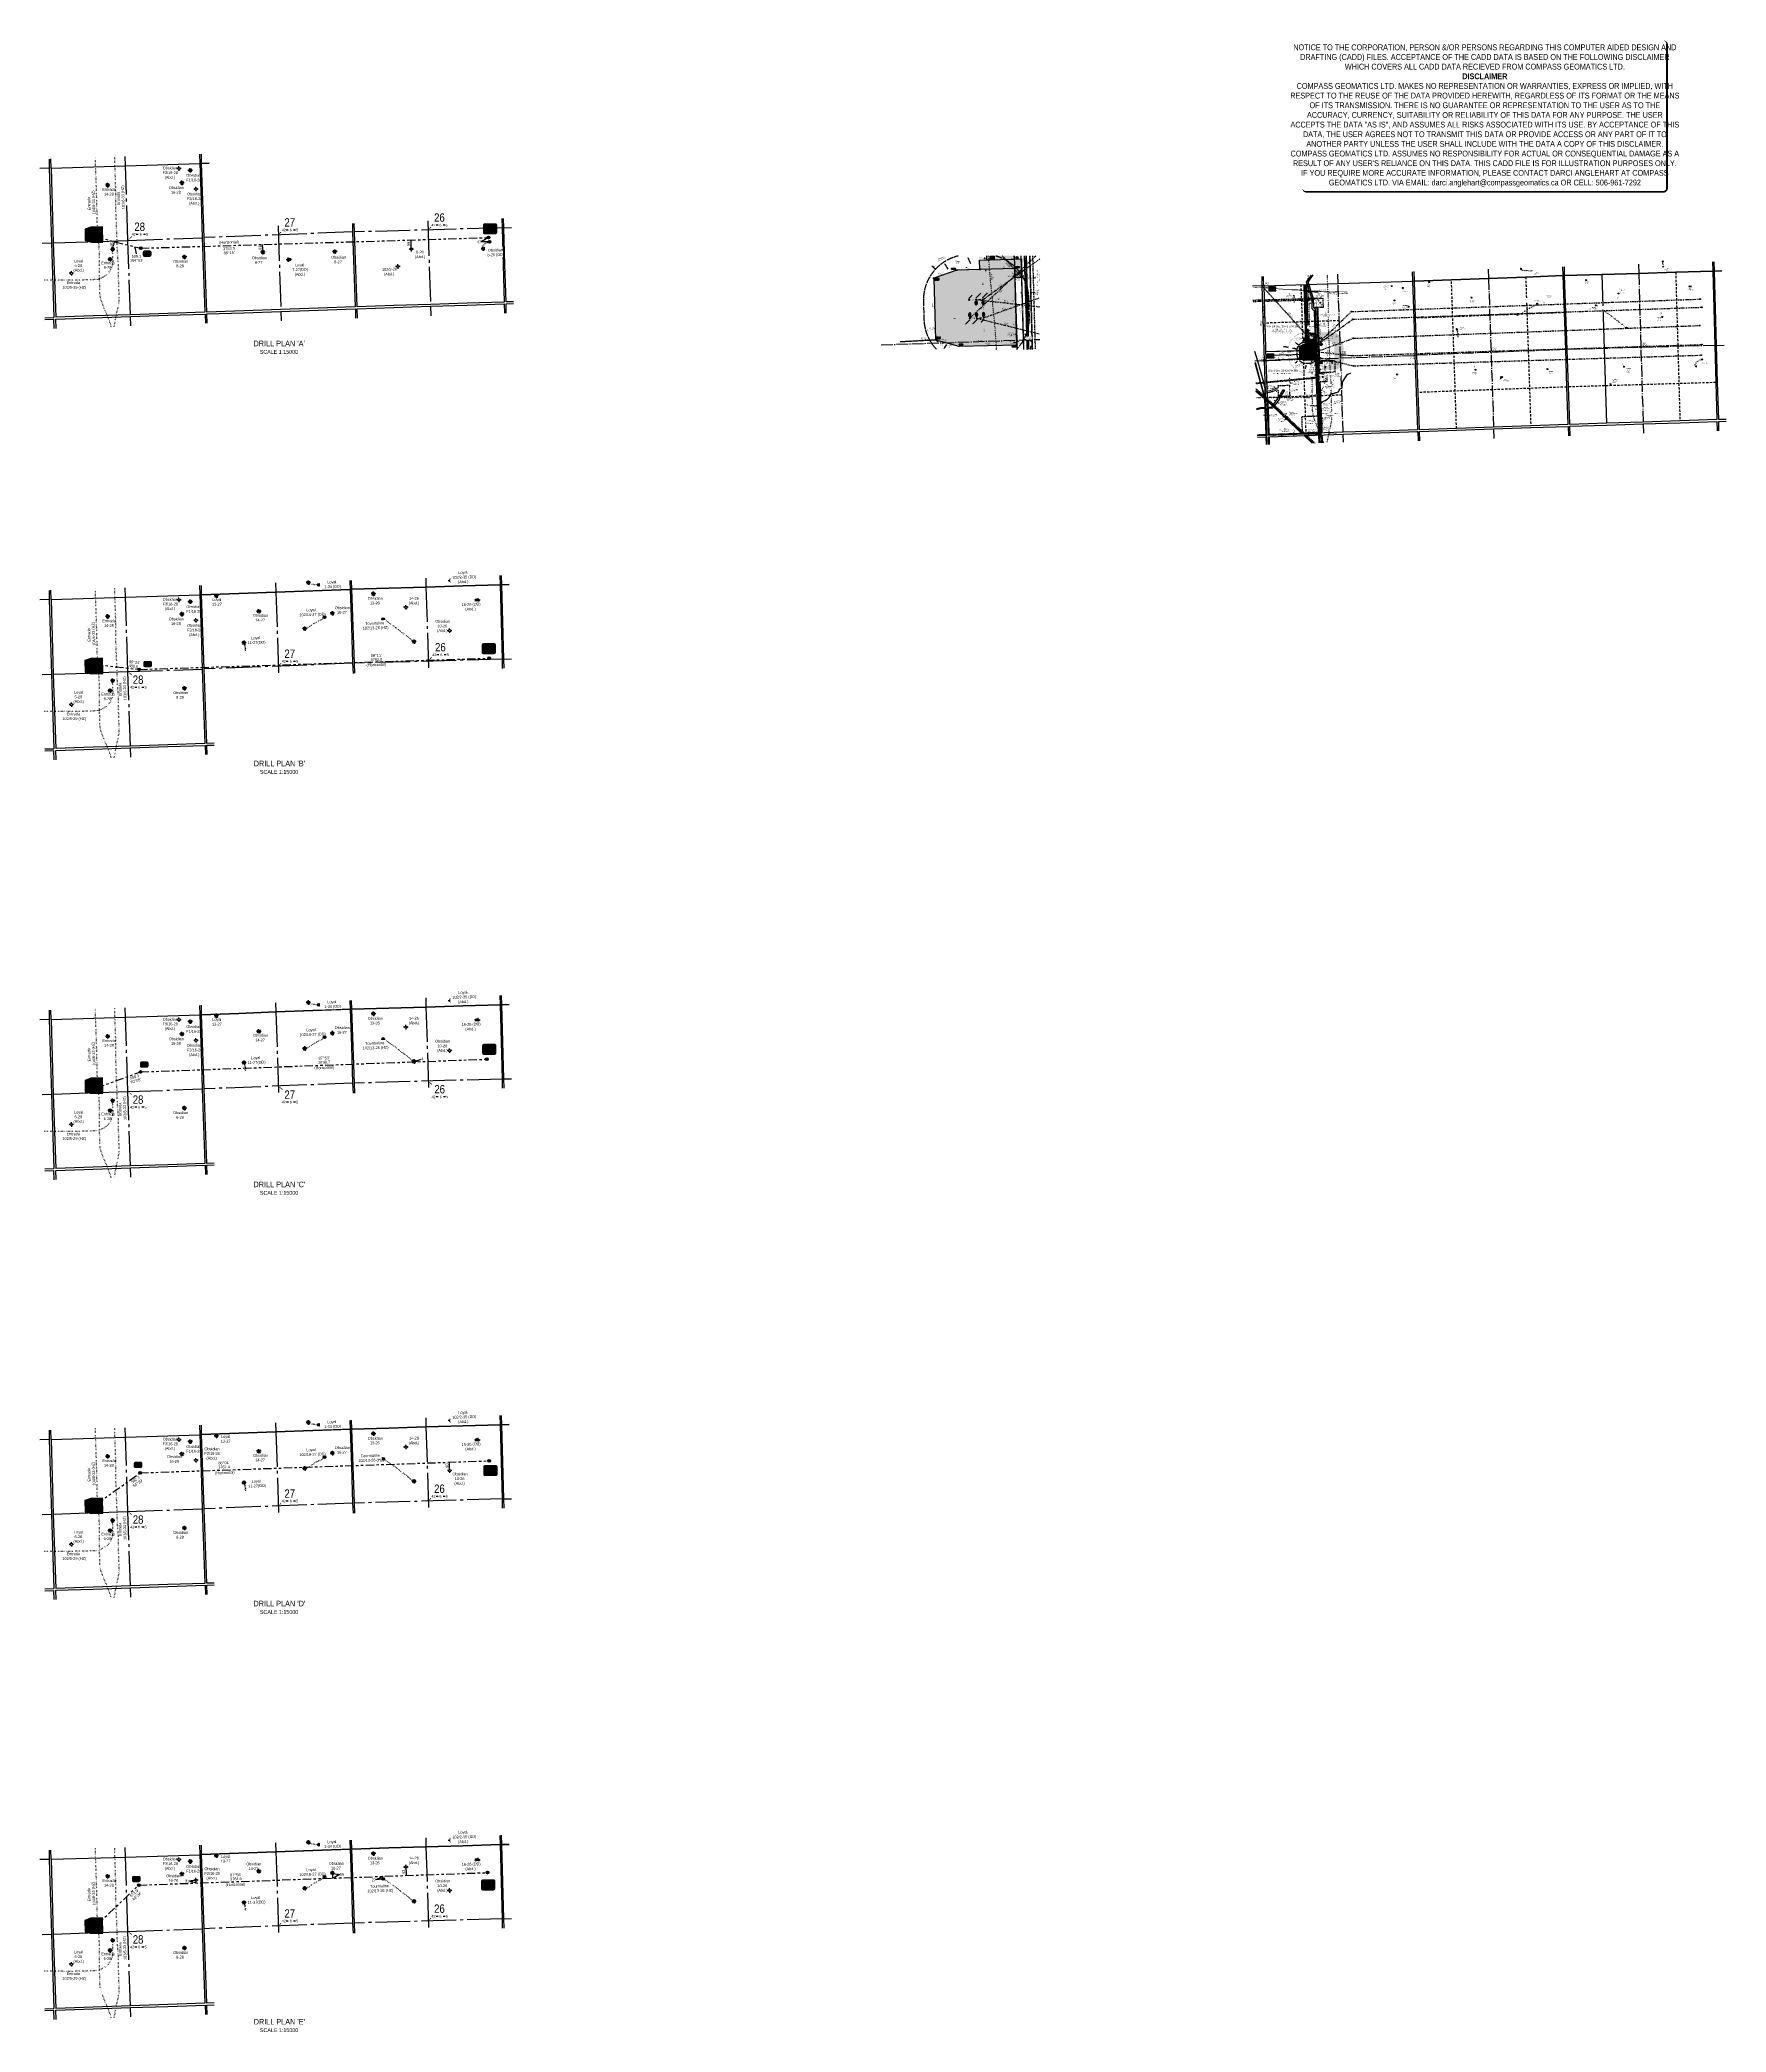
# Model space of a CAD drawing. Extents: x 634445 to 652632, y 5817173 to 5838663.
import ezdxf
from ezdxf.enums import TextEntityAlignment as Align

# ---------------------------------------------------------------- set-up
doc = ezdxf.new("R2010")
doc.units = 0
doc.header["$LTSCALE"] = 5
doc.header["$PDSIZE"] = 0.5
for name, pattern in [('0', [1, 1, 0]), ('CENTERLINEX3', [5, 2.5, -1, 0.5, -1]), ('foc-ACCESSROAD', [3.75, 2.5, -1.25]), ('foc-BUFFER', [16.75, 15, -1.75]), ('foc-DOT', [1, 0.2, -0.8]), ('foc-DRILLPATH', [14.75, 6, -1.75, 1.75, -1.75, 1.75, -1.75]), ('foc-FLOWLINE', [3.75, 2.5, -1.25]), ('foc-LSD', [8, 5, -3]), ('foc-QUARTERLINE', [33, 25, -3, 2, -3]), ('foc-TIELINE', [1.875, 1.25, -0.625]), ('foc-TOPO-ephemeral', [6.25, 3.125, -0.625, 0.625, -0.625, 0.625, -0.625]), ('foc-WHEELTRACKS', [2, 0.4, -1.6]), ('POWERLINE5', [7.8, 2.4, -0.6, 0.6, -0.6, 0.6, -0.6, 2.4]), ('UG_PIPE', [1.875, 1.25, -0.625])]:
    doc.linetypes.add(name, pattern=pattern)
doc.layers.get('Defpoints').update_dxf_attribs({"color": 9})
for name, color, linetype in [('10', 1, 'Continuous'), ('35', 37, 'Continuous'), ('9', 3, 'Continuous'), ('AS-DRILL', 8, 'foc-DOT'), ('AS-DRILL-T', 8, 'Continuous'), ('AS-FENCE', 48, 'foc-FENCE'), ('AS-PIPE-UG', 44, 'UG_PIPE'), ('AS-POWER', 104, 'foc-POWER'), ('AS-POWER-EXISTING', 72, 'POWERLINE5'), ('AS-POWER-EXISTING-ANC', 72, 'Continuous'), ('AS-ROADS', 254, 'Continuous'), ('AS-SYMBOL', 7, 'Continuous'), ('AS-TELUS', 224, 'foc-TEL'), ('AS-UNDERLAY-H', 141, 'Continuous'), ('AUX-BUFFER', 7, 'foc-BUFFER'), ('C-AR', 13, 'foc-ACCESSROAD'), ('C-RW', 13, 'Continuous'), ('C-SYMBOL', 7, 'Continuous'), ('C-WS', 13, 'foc-ACCESSROAD'), ('C-WS-S', 8, 'Continuous'), ('CG-NOTES', 7, 'Continuous'), ('DETAIL-T', 7, 'Continuous'), ('F-AR', 190, 'foc-ACCESSROAD'), ('F-EZE', 190, 'foc-FLOWLINE'), ('F-FLOWLINE', 190, 'foc-FLOWLINE'), ('F-RW', 190, 'Continuous'), ('F-WS', 190, 'foc-ACCESSROAD'), ('F-WS-S', 8, 'Continuous'), ('L-AREAREQUIRED', 7, 'Continuous'), ('L-AREAWORK', 5, 'Continuous'), ('L-BD', 7, 'Continuous'), ('L-BD1', 253, 'Continuous'), ('L-MON', 1, 'Continuous'), ('L-ROAD-T', 7, 'Continuous'), ('L-SEC', 7, 'Continuous'), ('L-SECLBL', 7, 'Continuous'), ('L-SECQ', 8, 'foc-QUARTERLINE'), ('L-SECTION-LSD', 7, 'foc-LSD'), ('L-TIE', 7, 'foc-TIELINE'), ('L-TIE-T', 7, 'Continuous'), ('L-TITLEDB', 4, 'Continuous'), ('L-TITLEDB-T', 4, 'Continuous'), ('P-BUFFER-H 30m', 51, 'Continuous'), ('P-CROSSINGS', 250, 'Continuous'), ('P-ELEVATION', 7, 'Continuous'), ('P-PDRILLPATH', 12, 'foc-DRILLPATH'), ('P-PROPOSED', 10, 'Continuous'), ('P-PROPOSED-H', 21, 'Continuous'), ('P-TEMP-BLOCKS', 250, 'Continuous'), ('P-TEMP-H', 41, 'Continuous'), ('P-TEMP_LOG DECK', 46, 'Continuous'), ('P-TXT', 4, 'Continuous'), ('ROE', 35, 'Continuous'), ('T-BUSH', 110, '0'), ('T-BUSH-T', 110, 'Continuous'), ('T-CREEK', 160, 'Continuous'), ('T-DRAW', 143, 'foc-TOPO-ephemeral'), ('T-SLOPE', 48, 'Continuous'), ('T-TIE', 201, 'foc-TIELINE'), ('T-WATER-P3', 160, 'foc-WHEELTRACKS'), ('T-WATER-T', 170, 'Continuous')]:
    doc.layers.add(name, color=color, linetype=linetype)
doc.layers.add('AS-FMA BOUNDARY', color=7, linetype='Continuous', true_color=0x008f47, transparency=0.7)
doc.layers.add('AS-TRAPPER BOUNDARY', color=7, linetype='CENTERLINEX3', true_color=0xb85c00, transparency=0.6)
doc.layers.add('AS-FMA-T', color=7, linetype='Continuous', true_color=0x00b386)
doc.layers.add('AS-TRAPPER-T', color=7, linetype='Continuous', true_color=0xc26100)
for name, color, linetype, lineweight in [('C-AR-T', 13, 'Continuous', 9), ('C-RW-T', 13, 'Continuous', 9), ('C-WS-T', 13, 'Continuous', 9), ('F-AR-T', 190, 'Continuous', 9), ('F-EZE-T', 190, 'Continuous', 9), ('F-FLOWLINE-T', 190, 'Continuous', 9), ('F-RW-T', 190, 'Continuous', 9), ('F-WS-T', 190, 'Continuous', 9), ('T-TEXT', 48, 'Continuous', 18), ('T-TIE-T', 201, 'Continuous', 18)]:
    doc.layers.add(name, color=color, linetype=linetype, lineweight=lineweight)
doc.layers.add('DISCLAIMER', color=7, linetype='Continuous', plot=False)
doc.layers.add('P-DRILL-OFFSET', color=7, linetype='Continuous', true_color=0xcccccc, plot=False)
doc.layers.add('Z-DRILL-POINT', color=7, linetype='Continuous', true_color=0x7575ff, plot=False)
doc.styles.add('100L', font='ARIALN.TTF', dxfattribs={"height": 11})
doc.styles.add('175L', font='ARIALN.TTF', dxfattribs={"height": 20})
doc.styles.add('80', font='ARIALN.TTF', dxfattribs={"height": 10})
doc.styles.add('80CG', font='ARIALN.TTF', dxfattribs={"height": 10})
doc.styles.add('80L', font='ARIALN.TTF', dxfattribs={"height": 10})
doc.styles.add('80LS', font='ARIALNI.TTF', dxfattribs={"height": 10})
doc.styles.add('BOLD', font='ARIALNB.TTF')
doc.styles.add('Crossing', font='ARIALN.TTF', dxfattribs={"height": 10})
doc.styles.add('foc-LtypeFont', font='ARIALN.TTF', dxfattribs={"height": 7.35})
doc.styles.add('SIMPLEX', font='ARIALN.TTF')
doc.linetypes.add('foc-FENCE', pattern='A,10,-1,["X",foc-LtypeFont,S=0.2,R=0,X=-0.625,Y=-0.75],-1.24', length=12.24)
doc.linetypes.add('foc-POWER', pattern='A,6,-1,["P",foc-LtypeFont,S=0.2,R=0,X=-0.625,Y=-0.75],-1.24,4', length=12.24)
doc.linetypes.add('foc-TEL', pattern='A,2,-1,["T",foc-LtypeFont,S=0.2,R=0,X=-0.425,Y=-0.75],-1.24,8', length=12.24)
doc.linetypes.add('foc-TOPO-flowdirection-NOLINE', pattern='A,0,[">",foc-LtypeFont,S=0.3,R=0,X=0,Y=-0.945],-20,[">",foc-LtypeFont,S=0.3,R=0,X=0,Y=-0.945],0', length=20)
doc.dimstyles.new('CG2011', dxfattribs={"dimscale": 5, "dimtxt": 9, "dimasz": 2, "dimexe": 0.2, "dimexo": 0.0625, "dimgap": 0.5, "dimtad": 0, "dimtih": 1, "dimtoh": 1, "dimzin": 0, "dimdsep": 46, "dimtxsty": '80CG', "dimcen": 0.1, "dimse1": 1, "dimse2": 1, "dimclrd": 256, "dimclrt": 256, "dimaunit": 1, "dimadec": 4, "dimazin": 0, "dimtfac": 0.06, "dimtofl": 0, "dimtmove": 0, "dimatfit": 1, "dimfxl": 0.2, "dimtolj": 1, "dimtzin": 0, "dimlwd": -1, "dimarcsym": 0})
doc.dimstyles.new('Compass 5 000', dxfattribs={"dimscale": 5, "dimtxt": 9, "dimasz": 2, "dimexe": 0.2, "dimexo": 0.0625, "dimgap": 0.5, "dimtad": 0, "dimtih": 1, "dimtoh": 1, "dimzin": 0, "dimdsep": 46, "dimtxsty": '80CG', "dimcen": 0.1, "dimse1": 1, "dimse2": 1, "dimclrd": 256, "dimclrt": 256, "dimaunit": 1, "dimadec": 4, "dimazin": 0, "dimtfac": 0.06, "dimtofl": 0, "dimtmove": 0, "dimatfit": 1, "dimfxl": 0.2, "dimtolj": 1, "dimtzin": 0, "dimlwd": -1, "dimarcsym": 0})

# ---------------------------------------------------------------- blocks, each defined once
blk = doc.blocks.new('POWERPOLE')
h = blk.add_hatch(color=255)
edge = h.paths.add_edge_path()
edge.add_arc((0, 0), 0.96, 0, 360)
at = {"linetype": 'Continuous'}
for p, q in [((0.7, -0.7), (-0.7, 0.7)), ((-0.7, -0.7), (0.7, 0.7))]:
    blk.add_line(p, q, dxfattribs=at)
blk.add_circle((0, 0), 0.96, dxfattribs=at)
blk = doc.blocks.new('fdia')
at = {"color": 255, "const_width": 1}
blk.add_lwpolyline([(-0.5, 0, 1), (0.5, 0, 1)], format="xyb", close=True, dxfattribs=at)
blk = doc.blocks.new('Fdiaa')
blk.add_blockref('fdia', (0, 0))
blk = doc.blocks.new('fdib')
at = {"color": 1, "const_width": 1.6}
blk.add_lwpolyline([(-0.4, 0, 1), (0.4, 0, 1)], format="xyb", close=True, dxfattribs=at)
at = {"color": 1}
blk.add_circle((0, 0), 0.8, dxfattribs=at)
blk = doc.blocks.new('Fdibb')
blk.add_blockref('fdib', (0, 0))
blk = doc.blocks.new('fdicc')
for name in ['Fdibb', 'Fdiaa']:
    blk.add_blockref(name, (0, 0))
blk = doc.blocks.new('FDI')
blk.add_blockref('fdicc', (0, 0))
blk = doc.blocks.new('*U418')
at = {"color": 210}
blk.add_line((1.1, 0), (-1.1, 0), dxfattribs=at)
at = {"layer": 'AS-SYMBOL', "color": 210, "flags": 128}
blk.add_lwpolyline([(0, -2.3), (0, 0)], dxfattribs=at)
blk = doc.blocks.new('L-SECLBL')
at = {"layer": '9', "color": 7}
for p, q in [((-5.1, -27.8), (-12.3, -27.8)), ((20.7, -27.8), (13.5, -27.8))]:
    blk.add_line(p, q, dxfattribs=at)
at = {"layer": '10', "color": 2, "style": 'SIMPLEX'}
blk.add_attdef('SEC', text='', height=30, dxfattribs=at).set_placement((0, 0), align=Align.MIDDLE)
at = {"layer": '10', "color": 5, "style": '80L'}
blk.add_attdef('TWP', text='', height=9.5, dxfattribs=at).set_placement((-14.4, -27.4), align=Align.MIDDLE_RIGHT)
blk.add_attdef('RGE', text='', height=9.5, dxfattribs=at).set_placement((3.6, -27.4), align=Align.MIDDLE_CENTER)
blk.add_attdef('MER', text='', height=9.5, dxfattribs=at).set_placement((23.2, -27.4), align=Align.MIDDLE_LEFT)
blk = doc.blocks.new('*D406')
at = {"layer": 'Defpoints', "color": 0, "transparency": 16777216}
for p in [(647936, 5835869), (647937, 5835851), (647973, 5835870)]:
    blk.add_point(p, dxfattribs=at)
at = {"layer": 'F-AR-T', "transparency": 16777216}
for p, q in [((647972, 5835907), (647962, 5835907)), ((647973, 5835880), (647972, 5835907)), ((647974, 5835842), (647974, 5835832))]:
    blk.add_line(p, q, dxfattribs=at)
for points in [[(647974, 5835880), (647971, 5835880), (647973, 5835870)], [(647976, 5835842), (647972, 5835842), (647974, 5835852)]]:
    blk.add_solid(points, dxfattribs=at)
at = {"layer": 'F-AR-T', "transparency": 16777216, "insert": (647928, 5835907), "char_height": 10, "attachment_point": 5, "style": '80CG'}
blk.add_mtext('\\A1;Entrada\\P18.29 A/R\\PLOC 132248', dxfattribs=at)
blk = doc.blocks.new('*D407')
at = {"layer": 'Defpoints', "color": 0, "transparency": 16777216}
for p in [(647770, 5834902), (647770, 5834902), (647777, 5834883)]:
    blk.add_point(p, dxfattribs=at)
at = {"layer": 'F-AR-T', "transparency": 16777216}
for p, q in [((647762, 5834920), (647752, 5834920)), ((647766, 5834911), (647762, 5834920)), ((647781, 5834874), (647784, 5834865))]:
    blk.add_line(p, q, dxfattribs=at)
for points in [[(647767, 5834912), (647764, 5834910), (647770, 5834902)], [(647782, 5834875), (647779, 5834873), (647777, 5834883)]]:
    blk.add_solid(points, dxfattribs=at)
at = {"layer": 'F-AR-T', "transparency": 16777216, "insert": (647718, 5834920), "char_height": 10, "attachment_point": 5, "style": '80CG'}
blk.add_mtext('\\A1;Loyal\\P20.00 A/R\\PMSL 054909', dxfattribs=at)
blk = doc.blocks.new('*D408')
at = {"layer": 'Defpoints', "color": 0, "transparency": 16777216}
for p in [(648209, 5835590), (648210, 5835574), (648229, 5835575)]:
    blk.add_point(p, dxfattribs=at)
at = {"layer": 'F-AR-T', "transparency": 16777216}
for p, q in [((648199, 5835589), (648189, 5835589)), ((648238, 5835590), (648248, 5835591))]:
    blk.add_line(p, q, dxfattribs=at)
for points in [[(648199, 5835591), (648199, 5835588), (648209, 5835590)], [(648238, 5835592), (648238, 5835589), (648228, 5835590)]]:
    blk.add_solid(points, dxfattribs=at)
at = {"layer": 'F-AR-T', "transparency": 16777216, "insert": (648282, 5835591), "char_height": 10, "attachment_point": 5, "style": '80CG'}
blk.add_mtext('\\A1;Entrada\\P18.29 A/R\\PLOC 132248', dxfattribs=at)
blk = doc.blocks.new('*D409')
at = {"layer": 'F-AR-T', "transparency": 16777216}
for p, q in [((648212, 5835108), (648192, 5835107)), ((648251, 5835110), (648261, 5835110))]:
    blk.add_line(p, q, dxfattribs=at)
for points in [[(648212, 5835110), (648212, 5835107), (648222, 5835109)], [(648251, 5835112), (648251, 5835108), (648241, 5835110)]]:
    blk.add_solid(points, dxfattribs=at)
at = {"layer": 'F-AR-T', "transparency": 16777216, "insert": (648163, 5835107), "char_height": 10, "attachment_point": 5, "style": '80CG', "bg_fill": 3, "box_fill_scale": 1.1, "bg_fill_color": 256, "bg_fill_true_color": 13158600, "bg_fill_transparency": 0}
blk.add_mtext('\\A1;Entrada\\P18.29 A/R\\PROE 5723', dxfattribs=at)
at = {"layer": 'Defpoints', "color": 0, "transparency": 16777216}
for p in [(648222, 5835109), (648223, 5835093), (648241, 5835094)]:
    blk.add_point(p, dxfattribs=at)
blk = doc.blocks.new('*D410')
at = {"layer": 'Defpoints', "color": 0, "transparency": 16777216}
for p in [(648229, 5834899), (648231, 5834854), (648248, 5834899)]:
    blk.add_point(p, dxfattribs=at)
at = {"layer": 'F-AR-T', "transparency": 16777216}
for p, q in [((648221, 5834854), (648211, 5834854)), ((648259, 5834855), (648269, 5834856))]:
    blk.add_line(p, q, dxfattribs=at)
for points in [[(648221, 5834856), (648221, 5834852), (648231, 5834854)], [(648259, 5834857), (648259, 5834854), (648249, 5834855)]]:
    blk.add_solid(points, dxfattribs=at)
at = {"layer": 'F-AR-T', "transparency": 16777216, "insert": (648298, 5834856), "char_height": 10, "attachment_point": 5, "style": '80CG'}
blk.add_mtext('\\A1;Entrada\\P18.29 A/R\\PROE 6008', dxfattribs=at)
blk = doc.blocks.new('*D411')
at = {"layer": 'Defpoints', "color": 0, "transparency": 16777216}
for p in [(648150, 5834424), (648150, 5834418)]:
    blk.add_point(p, dxfattribs=at)
at = {"layer": 'F-EZE-T', "transparency": 16777216}
for p, q in [((647969, 5834455), (647959, 5834455)), ((647970, 5834428), (647969, 5834455)), ((647971, 5834402), (647971, 5834392))]:
    blk.add_line(p, q, dxfattribs=at)
for points in [[(647971, 5834428), (647968, 5834428), (647970, 5834418)], [(647972, 5834402), (647969, 5834402), (647970, 5834412)]]:
    blk.add_solid(points, dxfattribs=at)
at = {"layer": 'F-EZE-T', "transparency": 16777216, "insert": (647884, 5834455), "char_height": 10, "attachment_point": 5, "style": '80CG', "bg_fill": 3, "box_fill_scale": 1.1, "bg_fill_color": 256, "bg_fill_true_color": 13158600, "bg_fill_transparency": 0}
blk.add_mtext('\\A1;Fortis\\P6.00 Vegetation Control R/W\\PEZE 880172', dxfattribs=at)
at = {"layer": 'Defpoints', "color": 0, "transparency": 16777216}
blk.add_point((647970, 5834418), dxfattribs=at)
blk = doc.blocks.new('*D412')
at = {"layer": 'F-EZE-T', "transparency": 16777216}
for p, q in [((648215, 5835697), (648205, 5835697)), ((648241, 5835698), (648251, 5835698))]:
    blk.add_line(p, q, dxfattribs=at)
for points in [[(648215, 5835699), (648215, 5835695), (648225, 5835697)], [(648241, 5835700), (648241, 5835696), (648231, 5835698)]]:
    blk.add_solid(points, dxfattribs=at)
at = {"layer": 'F-EZE-T', "transparency": 16777216, "insert": (648326, 5835698), "char_height": 10, "attachment_point": 5, "style": '80CG', "bg_fill": 3, "box_fill_scale": 1.1, "bg_fill_color": 256, "bg_fill_true_color": 13158600, "bg_fill_transparency": 0}
blk.add_mtext('\\A1;Fortis\\P6.00 Vegetation Control R/W\\PEZE 880172', dxfattribs=at)
at = {"layer": 'Defpoints', "color": 0, "transparency": 16777216}
for p in [(648225, 5835697), (648231, 5835698), (648231, 5835697)]:
    blk.add_point(p, dxfattribs=at)
blk = doc.blocks.new('*D413')
at = {"layer": 'Defpoints', "color": 0, "transparency": 16777216}
for p in [(647925, 5834998), (648028, 5835007), (648029, 5834997)]:
    blk.add_point(p, dxfattribs=at)
at = {"layer": 'F-FLOWLINE-T', "transparency": 16777216}
for p, q in [((647924, 5835008), (647923, 5835017)), ((647927, 5834978), (647929, 5834961)), ((647929, 5834961), (647939, 5834961))]:
    blk.add_line(p, q, dxfattribs=at)
for points in [[(647926, 5835008), (647923, 5835007), (647925, 5834998)], [(647929, 5834978), (647925, 5834977), (647926, 5834988)]]:
    blk.add_solid(points, dxfattribs=at)
at = {"layer": 'F-FLOWLINE-T', "transparency": 16777216, "insert": (647994, 5834961), "char_height": 10, "attachment_point": 5, "style": '80CG'}
blk.add_mtext('\\A1;Entrada\\P10.06 Flow Line R/W\\PROE 7175', dxfattribs=at)
blk = doc.blocks.new('*D414')
at = {"layer": 'Defpoints', "color": 0, "transparency": 16777216}
for p in [(647864, 5834608), (647904, 5834574), (647911, 5834581)]:
    blk.add_point(p, dxfattribs=at)
at = {"layer": 'F-FLOWLINE-T', "transparency": 16777216}
for p, q in [((647877, 5834624), (647884, 5834631)), ((647884, 5834631), (647894, 5834631)), ((647858, 5834601), (647851, 5834593))]:
    blk.add_line(p, q, dxfattribs=at)
for points in [[(647876, 5834625), (647879, 5834622), (647871, 5834616)], [(647856, 5834602), (647859, 5834600), (647864, 5834608)]]:
    blk.add_solid(points, dxfattribs=at)
at = {"layer": 'F-FLOWLINE-T', "transparency": 16777216, "insert": (647949, 5834631), "char_height": 10, "attachment_point": 5, "style": '80CG'}
blk.add_mtext('\\A1;Entrada\\P10.06 Flow Line R/W\\PROE 7445', dxfattribs=at)
blk = doc.blocks.new('*D415')
at = {"layer": 'F-RW-T', "transparency": 16777216}
for p, q in [((647872, 5834563), (647862, 5834563)), ((647879, 5834571), (647872, 5834563)), ((647899, 5834593), (647906, 5834600))]:
    blk.add_line(p, q, dxfattribs=at)
for points in [[(647878, 5834572), (647880, 5834570), (647886, 5834578)], [(647898, 5834594), (647900, 5834592), (647892, 5834585)]]:
    blk.add_solid(points, dxfattribs=at)
at = {"layer": 'F-RW-T', "transparency": 16777216, "insert": (647823, 5834563), "char_height": 10, "attachment_point": 5, "style": '80CG', "bg_fill": 3, "box_fill_scale": 1.1, "bg_fill_color": 256, "bg_fill_true_color": 13158600, "bg_fill_transparency": 0}
blk.add_mtext('\\A1;Entrada\\P10.00 P/L R/W\\PPLA 210610', dxfattribs=at)
at = {"layer": 'Defpoints', "color": 0, "transparency": 16777216}
for p in [(647855, 5834606), (647862, 5834614), (647892, 5834585)]:
    blk.add_point(p, dxfattribs=at)
blk = doc.blocks.new('*D416')
at = {"layer": 'L-TITLEDB-T', "transparency": 16777216}
for p, q in [((647653, 5834614), (647643, 5834613)), ((647704, 5834615), (647715, 5834615))]:
    blk.add_line(p, q, dxfattribs=at)
for points in [[(647704, 5834617), (647704, 5834613), (647694, 5834615)], [(647653, 5834615), (647653, 5834612), (647663, 5834614)]]:
    blk.add_solid(points, dxfattribs=at)
at = {"layer": 'L-TITLEDB-T', "transparency": 16777216, "insert": (647752, 5834615), "char_height": 10, "attachment_point": 5, "style": '80CG', "bg_fill": 3, "box_fill_scale": 1.1, "bg_fill_color": 256, "bg_fill_true_color": 13158600, "bg_fill_transparency": 0}
blk.add_mtext('\\A1;30.48 Road\\PPlan 1454 PX', dxfattribs=at)
at = {"layer": 'Defpoints', "color": 0, "transparency": 16777216}
for p in [(647662, 5834639), (647693, 5834639), (647694, 5834615)]:
    blk.add_point(p, dxfattribs=at)
blk = doc.blocks.new('GAS')
h = blk.add_hatch(color=255)
h.dxf.hatch_style = 1
edge = h.paths.add_edge_path()
edge.add_arc((0, 0), 0.9, 0, 360)
for p, q in [((-0.8, 0), (-1.6, 0)), ((-0.6, 0.6), (-1.1, 1.1)), ((0, 0.8), (0, 1.6)), ((0.6, 0.6), (1.1, 1.1)), ((1.6, 0), (0.8, 0)), ((-0.6, -0.6), (-1.1, -1.1)), ((0, -0.8), (0, -1.6)), ((1.1, -1.1), (0.6, -0.6))]:
    blk.add_line(p, q)
blk.add_circle((0, 0), 0.8)
blk = doc.blocks.new('GABD')
for p, q in [((-0.8, 0), (-1.6, 0)), ((0, 0.8), (0, 1.6)), ((1.6, 0), (0.8, 0)), ((0, -0.8), (0, -1.6))]:
    blk.add_line(p, q)
blk.add_circle((0, 0), 0.8)
blk = doc.blocks.new('SMONA')
blk.add_hatch(color=255).paths.add_polyline_path([(0, -1.5), (1.5, 0), (0, 1.5), (-1.5, 0)])
blk = doc.blocks.new('SMONAA')
blk.add_blockref('SMONA', (0, 0))
blk = doc.blocks.new('SMONB')
at = {"color": 1}
blk.add_solid([(0, 1.2), (1.2, 0), (-1.2, 0), (0, -1.2)], dxfattribs=at)
blk = doc.blocks.new('SMONBB')
blk.add_blockref('SMONB', (0, 0))
blk = doc.blocks.new('SMONCC')
for name in ['SMONAA', 'SMONBB']:
    blk.add_blockref(name, (0, 0))
blk = doc.blocks.new('FDIBAR')
blk.add_blockref('SMONCC', (0, 0))
blk = doc.blocks.new('STRIA')
blk.add_hatch(color=255).paths.add_polyline_path([(0, 1.5), (-1.5, -0.9), (1.4, -0.9)])
blk = doc.blocks.new('STRIAA')
blk.add_blockref('STRIA', (0, 0))
blk = doc.blocks.new('STRIB')
at = {"color": 1}
blk.add_solid([(-1.1, -0.7), (0, 1.1), (1, -0.7)], dxfattribs=at)
blk = doc.blocks.new('STRIBB')
blk.add_blockref('STRIB', (0, 0))
blk = doc.blocks.new('STRICC')
for name in ['STRIAA', 'STRIBB']:
    blk.add_blockref(name, (0, 0))
blk = doc.blocks.new('fdspike')
blk.add_blockref('STRICC', (0, 0))
blk = doc.blocks.new('WC')
at = {"layer": 'L-MON'}
h = blk.add_hatch(color=255, dxfattribs=at)
h.dxf.hatch_style = 1
edge = h.paths.add_edge_path()
edge.add_arc((0, 0), 0.9, 0, 360)
at = {"layer": 'L-MON', "color": 240, "flags": 128}
for points in [[(-0.6, 0.5), (-1.2, 1.1)], [(0.5, 0.6), (1.1, 1.2)], [(-1.2, -1.2), (-0.6, -0.6)], [(1.2, -1.2), (0.6, -0.6)]]:
    blk.add_lwpolyline(points, dxfattribs=at)
at = {"layer": 'L-MON', "color": 240}
for radius in [0.8, 0.373]:
    blk.add_circle((0, 0), radius, dxfattribs=at)
blk = doc.blocks.new('*D419')
at = {"layer": 'Defpoints', "color": 0, "transparency": 16777216}
for p in [(647775, 5834764), (647787, 5834755), (647787, 5834755)]:
    blk.add_point(p, dxfattribs=at)
at = {"layer": 'F-RW-T', "transparency": 16777216}
for p, q in [((647767, 5834770), (647759, 5834776)), ((647795, 5834749), (647803, 5834743)), ((647803, 5834743), (647813, 5834743))]:
    blk.add_line(p, q, dxfattribs=at)
for points in [[(647768, 5834771), (647766, 5834768), (647775, 5834764)], [(647796, 5834750), (647794, 5834748), (647787, 5834755)]]:
    blk.add_solid(points, dxfattribs=at)
at = {"layer": 'F-RW-T', "transparency": 16777216, "insert": (647852, 5834743), "char_height": 10, "attachment_point": 5, "style": '80CG'}
blk.add_mtext('\\A1;Questfire\\P15.00 P/L R/W\\PPLA 070518', dxfattribs=at)
blk = doc.blocks.new('plbh')
at = {"layer": 'L-MON'}
h = blk.add_hatch(color=255, dxfattribs=at)
h.dxf.hatch_style = 1
edge = h.paths.add_edge_path()
edge.add_arc((0, 0), 1.16, 0, 360)
h = blk.add_hatch(color=256, dxfattribs=at)
h.dxf.hatch_style = 1
h.paths.add_polyline_path([(-0.96, 0, 1), (0.96, 0, 1)])
h.paths.add_polyline_path([(0.91, 0, -1), (-0.91, 0, -1)], flags=16)
h.paths.add_polyline_path([(0.45, 0, -1), (-0.45, 0, -1)], flags=0)
h = blk.add_hatch(color=256, dxfattribs=at)
h.dxf.hatch_style = 1
h.paths.add_polyline_path([(-0.45, 0, 1), (0.45, 0, 1)])
h.paths.add_polyline_path([(0.4, 0, -1), (-0.4, 0, -1)], flags=16)
at = {"layer": 'L-MON', "color": 240}
for radius in [0.96, 0.91, 0.45, 0.4]:
    blk.add_circle((0, 0), radius, dxfattribs=at)
blk = doc.blocks.new('BH-Existing')
at = {"layer": 'AS-DRILL-T'}
h = blk.add_hatch(color=256, dxfattribs=at)
h.dxf.hatch_style = 1
edge = h.paths.add_edge_path()
edge.add_arc((0, 0), 0.5, 0, 360)
blk.add_circle((0, 0), 0.5, dxfattribs=at)
blk = doc.blocks.new('*U520')
h = blk.add_hatch(color=254)
edge = h.paths.add_edge_path()
edge.add_line((-36, -28), (36, -28))
edge.add_arc((36, -22), 6, 270, 360)
edge.add_line((42, -22), (42, 21))
edge.add_arc((36, 21), 6, 0, 90)
edge.add_line((36, 27), (-36, 27))
edge.add_arc((-36, 21), 6, 90, 180)
edge.add_line((-42, 21), (-42, -22))
edge.add_arc((-36, -22), 6, 180, 270)
at = {"color": 1, "flags": 128}
blk.add_lwpolyline([(-102, 27, 0, 10, 0), (0, 0, 5, 5, 0)], format="xyseb", dxfattribs=at)
blk.add_lwpolyline([(-36, -28, 3, 3, 0), (36, -28, 3, 3, 0.414214), (42, -22, 3, 3, 0), (42, 21, 3, 0, 0.414214), (36, 27, 0, 0, 0), (-36, 27, 0, 0, 0.414214), (-42, 21, 0, 0, 0), (-42, -22, 0, 3, 0.414214)], format="xyseb", close=True, dxfattribs=at)
at = {"color": 1, "style": '80'}
blk.add_attdef('ENTER_TEXT_001', (-37, -5), '', height=10, dxfattribs=at)
blk = doc.blocks.new('*U456')
h = blk.add_hatch(color=254)
edge = h.paths.add_edge_path()
edge.add_line((-36, -28), (36, -28))
edge.add_arc((36, -22), 6, 270, 360)
edge.add_line((42, -22), (42, 21))
edge.add_arc((36, 21), 6, 0, 90)
edge.add_line((36, 27), (-36, 27))
edge.add_arc((-36, 21), 6, 90, 180)
edge.add_line((-42, 21), (-42, -22))
edge.add_arc((-36, -22), 6, 180, 270)
at = {"color": 1, "flags": 128}
blk.add_lwpolyline([(-36, -28, 3, 3, 0), (36, -28, 3, 3, 0.414214), (42, -22, 3, 3, 0), (42, 21, 3, 0, 0.414214), (36, 27, 0, 0, 0), (-36, 27, 0, 0, 0.414214), (-42, 21, 0, 0, 0), (-42, -22, 0, 3, 0.414214)], format="xyseb", close=True, dxfattribs=at)
blk.add_lwpolyline([(-38, -9, 0, 10, 0), (0, 0, 5, 5, 0)], format="xyseb", dxfattribs=at)
at = {"color": 1, "style": '80'}
blk.add_attdef('ENTER_TEXT_001', (-37, -5), '', height=10, dxfattribs=at)
blk = doc.blocks.new('*U458')
at = {"layer": '35', "color": 3}
blk.add_circle((0, 0), 10, dxfattribs=at)
at = {"layer": '35', "color": 3, "style": '80'}
blk.add_attdef('RP_001', (-29, -20), '', height=10, dxfattribs=at)
blk = doc.blocks.new('*D468')
at = {"layer": 'C-RW-T', "transparency": 16777216}
for p, q in [((648213, 5834680), (648203, 5834679)), ((648248, 5834681), (648271, 5834682))]:
    blk.add_line(p, q, dxfattribs=at)
for points in [[(648213, 5834681), (648213, 5834678), (648223, 5834680)], [(648248, 5834683), (648248, 5834679), (648238, 5834681)]]:
    blk.add_solid(points, dxfattribs=at)
at = {"layer": 'Defpoints', "color": 0, "transparency": 16777216}
for p in [(648223, 5834686), (648238, 5834686), (648238, 5834681)]:
    blk.add_point(p, dxfattribs=at)
at = {"layer": 'C-RW-T', "transparency": 16777216, "insert": (648310, 5834682), "char_height": 10, "attachment_point": 5, "style": '80CG'}
blk.add_mtext('\\A1;Obsidian\\P15.00 P/L R/W\\PPLA 250470', dxfattribs=at)
blk = doc.blocks.new('*D469')
at = {"layer": 'C-RW-T', "transparency": 16777216}
for p, q in [((648153, 5835823), (648131, 5835823)), ((648193, 5835824), (648203, 5835825))]:
    blk.add_line(p, q, dxfattribs=at)
for points in [[(648153, 5835825), (648153, 5835822), (648163, 5835824)], [(648193, 5835826), (648193, 5835823), (648183, 5835824)]]:
    blk.add_solid(points, dxfattribs=at)
at = {"layer": 'Defpoints', "color": 0, "transparency": 16777216}
for p in [(648163, 5835826), (648163, 5835824), (648183, 5835827)]:
    blk.add_point(p, dxfattribs=at)
at = {"layer": 'C-RW-T', "transparency": 16777216, "insert": (648092, 5835823), "char_height": 10, "attachment_point": 5, "style": '80CG'}
blk.add_mtext('\\A1;Obsidian\\P20.00 P/L R/W\\PPLA 250470', dxfattribs=at)
blk = doc.blocks.new('*U490')
h = blk.add_hatch(color=255)
edge = h.paths.add_edge_path()
edge.add_line((-9, -11.5), (9, -11.5))
edge.add_arc((9, -5.5), 6, 270, 360)
edge.add_line((15, -5.5), (15, 4))
edge.add_arc((9, 4), 6, 0, 90)
edge.add_line((9, 10), (-9, 10))
edge.add_arc((-9, 4), 6, 90, 180)
edge.add_line((-15, 4), (-15, -5.5))
edge.add_arc((-9, -5.5), 6, 180, 270)
at = {"color": 14, "flags": 128}
blk.add_lwpolyline([(-9, -11.5, 3, 3, 0), (9, -11.5, 3, 3, 0.414214), (15, -5.5, 3, 3, 0), (15, 4, 3, 0, 0.414214), (9, 10, 0, 0, 0), (-9, 10, 0, 0, 0.414214), (-15, 4, 0, 0, 0), (-15, -5.5, 0, 3, 0.414214)], format="xyseb", close=True, dxfattribs=at)
at = {"color": 14, "style": '80'}
blk.add_attdef('ENTER_TEXT_001', (-26.8, -4.9), '', height=10, dxfattribs=at)
blk = doc.blocks.new('*U489')
h = blk.add_hatch(color=255)
edge = h.paths.add_edge_path()
edge.add_line((-19, -20), (19, -20))
edge.add_arc((19, -14), 6, 270, 360)
edge.add_line((25, -14), (25, 12.5))
edge.add_arc((19, 12.5), 6, 0, 90)
edge.add_line((19, 18.5), (-19, 18.5))
edge.add_arc((-19, 12.5), 6, 90, 180)
edge.add_line((-25, 12.5), (-25, -14))
edge.add_arc((-19, -14), 6, 180, 270)
at = {"color": 14, "flags": 128}
blk.add_lwpolyline([(-19, -20, 3, 3, 0), (19, -20, 3, 3, 0.414214), (25, -14, 3, 3, 0), (25, 12.5, 3, 0, 0.414214), (19, 18.5, 0, 0, 0), (-19, 18.5, 0, 0, 0.414214), (-25, 12.5, 0, 0, 0), (-25, -14, 0, 3, 0.414214)], format="xyseb", close=True, dxfattribs=at)
at = {"color": 14, "style": '80'}
blk.add_attdef('ENTER_TEXT_001', (-26.8, -4.9), '', height=10, dxfattribs=at)
blk = doc.blocks.new('TRIA')
blk.add_hatch(color=255).paths.add_polyline_path([(0, 1.5), (-1.5, -0.9), (1.4, -0.9)])
blk = doc.blocks.new('TRIAA')
blk.add_blockref('TRIA', (0, 0))
blk = doc.blocks.new('TRIB')
at = {"color": 1}
blk.add_lwpolyline([(-1.1, -0.7), (0, 1.1), (1, -0.7)], close=True, dxfattribs=at)
blk = doc.blocks.new('TRIBB')
blk.add_blockref('TRIB', (0, 0))
blk = doc.blocks.new('TRICC')
for name in ['TRIAA', 'TRIBB']:
    blk.add_blockref(name, (0, 0))
blk = doc.blocks.new('plspike')
blk.add_blockref('TRICC', (0, 0))
blk = doc.blocks.new('*U525')
at = {"color": 210}
blk.add_line((1.1, 0), (-1.1, 0), dxfattribs=at)
at = {"layer": 'AS-SYMBOL', "color": 210, "flags": 128}
blk.add_lwpolyline([(0.1, -6.3), (0, 0)], dxfattribs=at)
blk = doc.blocks.new('*U526')
at = {"layer": 'P-ELEVATION'}
h = blk.add_hatch(color=111, dxfattribs=at)
h.dxf.hatch_style = 1
edge = h.paths.add_edge_path()
edge.add_ellipse((0, 0), major_axis=(-24.4, 0), ratio=0.410256, start_angle=0, end_angle=360)
at = {"layer": 'P-ELEVATION', "color": 7, "flags": 128}
blk.add_lwpolyline([(0, 0, 12.5, 0, 0), (20, -34, 0, 0, 0)], format="xyseb", dxfattribs=at)
at = {"layer": 'P-ELEVATION', "color": 7}
blk.add_ellipse((0, 0), major_axis=(-24.4, 0), ratio=0.410256, dxfattribs=at)
at = {"layer": 'P-ELEVATION', "style": '80'}
blk.add_attdef('ELEVATION', text='', height=10, dxfattribs=at).set_placement((0, 0), align=Align.MIDDLE_CENTER)
blk = doc.blocks.new('we')
at = {"layer": 'P-ELEVATION'}
h = blk.add_hatch(color=111, dxfattribs=at)
h.dxf.hatch_style = 1
edge = h.paths.add_edge_path()
edge.add_ellipse((0, 0), major_axis=(-24.4, 0), ratio=0.410256, start_angle=0, end_angle=360)
at = {"layer": 'P-ELEVATION', "color": 7, "flags": 128}
blk.add_lwpolyline([(0, 0, 12.5, 0, 0), (-12, -6, 0, 0, 0)], format="xyseb", dxfattribs=at)
at = {"layer": 'P-ELEVATION', "color": 7}
blk.add_ellipse((0, 0), major_axis=(-24.4, 0), ratio=0.410256, dxfattribs=at)
at = {"layer": 'P-ELEVATION', "style": '80'}
blk.add_attdef('ELEVATION', text='', height=10, dxfattribs=at).set_placement((0, 0), align=Align.MIDDLE_CENTER)
blk = doc.blocks.new('*D527')
at = {"layer": 'Defpoints', "color": 0, "transparency": 16777216}
for p in [(645127, 5836131), (645157, 5836132), (645158, 5836096)]:
    blk.add_point(p, dxfattribs=at)
at = {"layer": 'F-EZE-T', "transparency": 16777216}
for p, q in [((645118, 5836095), (645108, 5836094)), ((645168, 5836096), (645178, 5836096))]:
    blk.add_line(p, q, dxfattribs=at)
for points in [[(645118, 5836096), (645118, 5836093), (645128, 5836095)], [(645168, 5836098), (645168, 5836095), (645158, 5836096)]]:
    blk.add_solid(points, dxfattribs=at)
at = {"layer": 'F-EZE-T', "transparency": 16777216, "insert": (645202, 5836096), "char_height": 10, "attachment_point": 5, "rotation": 90, "style": '80CG'}
blk.add_mtext('\\A1;Fortis\\P6.00 Vegetation Control R/W\\PEZE 880172', dxfattribs=at)
blk = doc.blocks.new('*D528')
at = {"layer": 'Defpoints', "color": 0, "transparency": 16777216}
for p in [(645041, 5835929), (645133, 5835936), (645133, 5835932)]:
    blk.add_point(p, dxfattribs=at)
at = {"layer": 'F-AR-T', "transparency": 16777216}
for p, q in [((645031, 5835933), (645021, 5835933)), ((645143, 5835936), (645177, 5835937))]:
    blk.add_line(p, q, dxfattribs=at)
for points in [[(645031, 5835935), (645031, 5835932), (645041, 5835933)], [(645142, 5835938), (645143, 5835935), (645133, 5835936)]]:
    blk.add_solid(points, dxfattribs=at)
at = {"layer": 'F-AR-T', "transparency": 16777216, "insert": (645201, 5835937), "char_height": 10, "attachment_point": 5, "rotation": 90, "style": '80CG'}
blk.add_mtext('\\A1;Entrada\\P18.29 A/R\\PLOC 132248', dxfattribs=at)
blk = doc.blocks.new('*D529')
at = {"layer": 'C-RW-T', "transparency": 16777216}
for p, q in [((644969, 5835488), (644959, 5835487)), ((645064, 5835490), (645074, 5835490))]:
    blk.add_line(p, q, dxfattribs=at)
for points in [[(644969, 5835489), (644969, 5835486), (644979, 5835488)], [(645064, 5835492), (645064, 5835488), (645054, 5835490)]]:
    blk.add_solid(points, dxfattribs=at)
at = {"layer": 'Defpoints', "color": 0, "transparency": 16777216}
for p in [(644979, 5835488), (644983, 5835339), (645058, 5835341)]:
    blk.add_point(p, dxfattribs=at)
at = {"layer": 'C-RW-T', "transparency": 16777216, "insert": (644920, 5835487), "char_height": 10, "attachment_point": 5, "style": '80CG'}
blk.add_mtext('\\A1;Obsidian\\P15.00 P/L R/W\\PPLA 250470', dxfattribs=at)
blk = doc.blocks.new('*D530')
at = {"layer": 'Defpoints', "color": 0, "transparency": 16777216}
for p in [(644645, 5836189), (644757, 5836293), (644760, 5836193)]:
    blk.add_point(p, dxfattribs=at)
at = {"layer": 'P-TXT', "transparency": 16777216}
for p, q in [((644641, 5836310), (644631, 5836310)), ((644642, 5836299), (644641, 5836310)), ((644645, 5836179), (644645, 5836169))]:
    blk.add_line(p, q, dxfattribs=at)
for points in [[(644643, 5836299), (644640, 5836299), (644642, 5836289)], [(644647, 5836179), (644643, 5836179), (644645, 5836189)]]:
    blk.add_solid(points, dxfattribs=at)
at = {"layer": 'P-TXT', "transparency": 16777216, "insert": (644604, 5836310), "char_height": 10, "attachment_point": 5, "style": '80CG'}
blk.add_mtext('\\A1;20.00 A/R', dxfattribs=at)
blk = doc.blocks.new('TEMP')
h = blk.add_hatch(color=255)
h.dxf.hatch_style = 1
h.paths.add_polyline_path([(0, 0.3), (-0.7, 1.2), (-0.7, 0.7), (-1.2, 0.7), (-0.3, 0), (-1.2, -0.7), (-0.7, -0.7), (-0.7, -1.2), (0, -0.3), (0.7, -1.2), (0.7, -0.7), (1.2, -0.7), (0.3, 0), (1.2, 0.7), (0.7, 0.7), (0.7, 1.2)])
h.paths.add_polyline_path([(0.6, 0.8), (0.6, 0.6), (0.8, 0.6), (0.1, 0), (0.8, -0.6), (0.6, -0.6), (0.6, -0.8), (0, -0.1), (-0.6, -0.8), (-0.6, -0.6), (-0.8, -0.6), (-0.1, 0), (-0.8, 0.6), (-0.6, 0.6), (-0.6, 0.8), (0, 0.1)], flags=16)
h = blk.add_hatch(color=1)
h.dxf.hatch_style = 1
h.paths.add_polyline_path([(0, 0.1), (-0.6, 0.8), (-0.6, 0.6), (-0.8, 0.6), (-0.1, 0), (-0.8, -0.6), (-0.6, -0.6), (-0.6, -0.8), (0, -0.1), (0.6, -0.8), (0.6, -0.6), (0.8, -0.6), (0.1, 0), (0.8, 0.6), (0.6, 0.6), (0.6, 0.8)])
at = {"color": 1}
for p, q in [((-0.1, 0), (0.1, 0)), ((0, 0.1), (0, -0.1))]:
    blk.add_line(p, q, dxfattribs=at)
at = {"color": 255, "flags": 128}
blk.add_lwpolyline([(-0.3, 0), (-1.2, 0.7), (-0.7, 0.7), (-0.7, 1.2), (0, 0.3), (0.7, 1.2), (0.7, 0.7), (1.2, 0.7), (0.3, 0), (1.2, -0.7), (0.7, -0.7), (0.7, -1.2), (0, -0.3), (-0.7, -1.2), (-0.7, -0.7), (-1.2, -0.7)], close=True, dxfattribs=at)
at = {"color": 1, "flags": 128}
blk.add_lwpolyline([(-0.1, 0), (-0.8, 0.6), (-0.6, 0.6), (-0.6, 0.8), (0, 0.1), (0.6, 0.8), (0.6, 0.6), (0.8, 0.6), (0.1, 0), (0.8, -0.6), (0.6, -0.6), (0.6, -0.8), (0, -0.1), (-0.6, -0.8), (-0.6, -0.6), (-0.8, -0.6)], close=True, dxfattribs=at)
blk = doc.blocks.new('*D536')
at = {"layer": 'F-EZE-T', "transparency": 16777216}
for p, q in [((648249, 5834630), (648239, 5834630)), ((648275, 5834631), (648285, 5834632))]:
    blk.add_line(p, q, dxfattribs=at)
for points in [[(648249, 5834632), (648249, 5834628), (648259, 5834630)], [(648274, 5834633), (648275, 5834629), (648265, 5834631)]]:
    blk.add_solid(points, dxfattribs=at)
at = {"layer": 'F-EZE-T', "transparency": 16777216, "insert": (648360, 5834632), "char_height": 10, "attachment_point": 5, "style": '80CG', "bg_fill": 3, "box_fill_scale": 1.1, "bg_fill_color": 256, "bg_fill_true_color": 13158600, "bg_fill_transparency": 0}
blk.add_mtext('\\A1;Fortis\\P6.00 Vegetation Control R/W\\PEZE 880172', dxfattribs=at)
at = {"layer": 'Defpoints', "color": 0, "transparency": 16777216}
for p in [(648259, 5834632), (648265, 5834632), (648265, 5834631)]:
    blk.add_point(p, dxfattribs=at)
blk = doc.blocks.new('xing2')
h = blk.add_hatch(color=50)
h.dxf.hatch_style = 1
edge = h.paths.add_edge_path()
edge.add_ellipse((0, 0), major_axis=(-12.5, 0), ratio=0.816297, start_angle=0, end_angle=360)
h = blk.add_hatch(color=250)
h.dxf.hatch_style = 1
edge = h.paths.add_edge_path()
edge.add_ellipse((0, -2), major_axis=(-12.5, 0), ratio=0.816297, start_angle=0, end_angle=180)
edge.add_line((12, -2), (12, 0))
edge.add_ellipse((0, 0), major_axis=(-12.5, 0), ratio=0.816297, start_angle=0, end_angle=180, ccw=False)
edge.add_line((-12, 0), (-12, -2))
at = {"color": 250}
blk.add_ellipse((0, 0), major_axis=(-12.5, 0), ratio=0.816297, dxfattribs=at)
blk.add_ellipse((0, -2), major_axis=(-12.5, 0), ratio=0.816297, start_param=0, end_param=3.141593, dxfattribs=at)
at = {"color": 250, "style": 'Crossing'}
blk.add_attdef('CROSSING', text='', height=9, dxfattribs=at).set_placement((0, 0), align=Align.MIDDLE_CENTER)
at = {"color": 250, "style": 'Crossing', "flags": 1}
for tag, p in [('DESCRIPTION', (0, -26)), ('LOCATION', (0, -39)), ('DWG_REF', (0, -53)), ('OWNER', (0, -12))]:
    blk.add_attdef(tag, text='', height=9, dxfattribs=at).set_placement(p, align=Align.MIDDLE_CENTER)
blk = doc.blocks.new('*D537')
at = {"layer": 'Defpoints', "color": 0, "transparency": 16777216}
for p in [(644961, 5836116), (644961, 5836114), (645036, 5836117)]:
    blk.add_point(p, dxfattribs=at)
at = {"layer": 'P-TXT', "transparency": 16777216}
for p, q in [((644951, 5836115), (644941, 5836115)), ((645046, 5836118), (645056, 5836118))]:
    blk.add_line(p, q, dxfattribs=at)
for points in [[(644951, 5836117), (644951, 5836114), (644961, 5836116)], [(645046, 5836120), (645046, 5836116), (645036, 5836118)]]:
    blk.add_solid(points, dxfattribs=at)
at = {"layer": 'P-TXT', "transparency": 16777216, "insert": (644913, 5836115), "char_height": 10, "attachment_point": 5, "style": '80CG'}
blk.add_mtext('\\A1;15.00 A/R', dxfattribs=at)
blk = doc.blocks.new('*U587')
at = {"true_color": 0xff8aff}
h = blk.add_hatch(color=211, dxfattribs=at)
edge = h.paths.add_edge_path()
edge.add_line((-24, -20), (24, -20))
edge.add_arc((24, -14), 6, 270, 360)
edge.add_line((30, -14), (30, 12))
edge.add_arc((24, 12), 6, 0, 90)
edge.add_line((24, 18), (-24, 18))
edge.add_arc((-24, 12), 6, 90, 180)
edge.add_line((-30, 12), (-30, -14))
edge.add_arc((-24, -14), 6, 180, 270)
at = {"color": 250, "flags": 128}
blk.add_lwpolyline([(-24, -20, 3, 3, 0), (24, -20, 3, 3, 0.414214), (30, -14, 3, 3, 0), (30, 12, 3, 0, 0.414214), (24, 18, 0, 0, 0), (-24, 18, 0, 0, 0.414214), (-30, 12, 0, 0, 0), (-30, -14, 0, 3, 0.414214)], format="xyseb", close=True, dxfattribs=at)
at = {"flags": 128}
blk.add_lwpolyline([(52, -17, 0, 7.5, 0), (0, 0, 0, 0, 0)], format="xyseb", dxfattribs=at)
at = {"color": 250}
for tag, p, height, style in [('TEMP_AREA_W1_001', (-9, 2), 12, 'BOLD'), ('ENTER_TEXT_001', (-31, -13), 9, '80')]:
    blk.add_attdef(tag, p, '', height=height, dxfattribs=dict(at, style=style))
blk = doc.blocks.new('*U588')
at = {"true_color": 0xff8aff}
h = blk.add_hatch(color=211, dxfattribs=at)
edge = h.paths.add_edge_path()
edge.add_line((-24, -20), (24, -20))
edge.add_arc((24, -14), 6, 270, 360)
edge.add_line((30, -14), (30, 12))
edge.add_arc((24, 12), 6, 0, 90)
edge.add_line((24, 18), (-24, 18))
edge.add_arc((-24, 12), 6, 90, 180)
edge.add_line((-30, 12), (-30, -14))
edge.add_arc((-24, -14), 6, 180, 270)
at = {"color": 250, "flags": 128}
blk.add_lwpolyline([(-24, -20, 3, 3, 0), (24, -20, 3, 3, 0.414214), (30, -14, 3, 3, 0), (30, 12, 3, 0, 0.414214), (24, 18, 0, 0, 0), (-24, 18, 0, 0, 0.414214), (-30, 12, 0, 0, 0), (-30, -14, 0, 3, 0.414214)], format="xyseb", close=True, dxfattribs=at)
at = {"flags": 128}
blk.add_lwpolyline([(25, -12, 0, 7.5, 0), (0, 0, 0, 0, 0)], format="xyseb", dxfattribs=at)
at = {"color": 250}
for tag, p, height, style in [('TEMP_AREA_W1_001', (-9, 2), 12, 'BOLD'), ('ENTER_TEXT_001', (-31, -13), 9, '80')]:
    blk.add_attdef(tag, p, '', height=height, dxfattribs=dict(at, style=style))
blk = doc.blocks.new('*U577')
at = {"layer": 'P-ELEVATION'}
h = blk.add_hatch(color=111, dxfattribs=at)
h.dxf.hatch_style = 1
edge = h.paths.add_edge_path()
edge.add_arc((-17, -4), 6.1, 215, 325)
edge.add_arc((-7, -4), 6.1, 215, 325)
edge.add_arc((3, -4), 6.1, 215, 325)
edge.add_arc((13, -4), 6.1, 215, 325)
edge.add_arc((18, -4), 4.32, 263.4336, 373.4336)
edge.add_arc((19, 2), 6.1, 305, 415)
edge.add_arc((17, 4), 5.69, 30.6955, 140.6955)
edge.add_arc((8, 4), 6.1, 35, 145)
edge.add_arc((-2, 4), 6.1, 35, 145)
edge.add_arc((-12, 4), 6.1, 35, 145)
edge.add_arc((-18, 4), 4.33, 75.4261, 185.4261)
edge.add_arc((-18, -2), 6.96, 125, 235)
at = {"color": 240, "flags": 128}
blk.add_lwpolyline([(-22, -8, 0.520567), (-12, -8, 0.520567), (-2, -8, 0.520567), (8, -8, 0.520567), (18, -8, 0.520567), (22, -3, 0.520567), (22, 7, 0.520567), (13, 8, 0.520567), (3, 8, 0.520567), (-7, 8, 0.520567), (-17, 8, 0.520567), (-22, 3, 0.520567)], format="xyb", close=True, dxfattribs=at)
at = {"layer": 'P-ELEVATION', "color": 240, "flags": 128}
blk.add_lwpolyline([(0, 0, 12.5, 0, 0), (-11, -6, 0, 0, 0)], format="xyseb", dxfattribs=at)
at = {"layer": 'P-ELEVATION', "color": 240, "style": '80'}
blk.add_attdef('ELEVATION', text='', height=10, dxfattribs=at).set_placement((0, 0), align=Align.MIDDLE_CENTER)
blk = doc.blocks.new('Disclaimer_Legal')
at = {"layer": 'DISCLAIMER', "color": 254, "flags": 128}
blk.add_lwpolyline([(-3613, -1105, 37.5, 37.5, 0), (4096, -1105, 37.5, 37.5, 0.414214), (4171, -1030, 37.5, 37.5, 0), (4171, 2079, 37.5, 0, 0.414214), (4096, 2154, 0, 0, 0), (-3613, 2154, 0, 0, 0.414214), (-3688, 2079, 0, 0, 0), (-3688, -1030, 0, 37.5, 0.414214)], format="xyseb", close=True, dxfattribs=at)
at = {"layer": 'DISCLAIMER', "color": 254, "insert": (242, 534), "char_height": 125, "width": 7717.57, "attachment_point": 5, "style": '80'}
blk.add_mtext('NOTICE TO THE CORPORATION, PERSON &/OR PERSONS REGARDING THIS COMPUTER AIDED DESIGN AND DRAFTING (CADD) FILES. ACCEPTANCE OF THE CADD DATA IS BASED ON THE FOLLOWING DISCLAIMER WHICH COVERS ALL CADD DATA RECIEVED FROM COMPASS GEOMATICS LTD.\\P{\\fArial Narrow|b1|i0|c0|p34;DISCLAIMER}\\PCOMPASS GEOMATICS LTD. MAKES NO REPRESENTATION OR WARRANTIES, EXPRESS OR IMPLIED, WITH RESPECT TO THE REUSE OF THE DATA PROVIDED HEREWITH, REGARDLESS OF ITS FORMAT OR THE MEANS OF ITS TRANSMISSION. THERE IS NO GUARANTEE OR REPRESENTATION TO THE USER AS TO THE ACCURACY, CURRENCY, SUITABILITY OR RELIABILITY OF THIS DATA FOR ANY PURPOSE. THE USER ACCEPTS THE DATA "AS IS", AND ASSUMES ALL RISKS ASSOCIATED WITH ITS USE. BY ACCEPTANCE OF THIS DATA, THE USER AGREES NOT TO TRANSMIT THIS DATA OR PROVIDE ACCESS OR ANY PART OF IT TO ANOTHER PARTY UNLESS THE USER SHALL INCLUDE WITH THE DATA A COPY OF THIS DISCLAIMER. COMPASS GEOMATICS LTD. ASSUMES NO RESPONSIBILITY FOR ACTUAL OR CONSEQUENTIAL DAMAGE AS A RESULT OF ANY USER\'S RELIANCE ON THIS DATA. THIS CADD FILE IS FOR ILLUSTRATION PURPOSES ONLY.\\PIF YOU REQUIRE MORE ACCURATE INFORMATION, PLEASE CONTACT DARCI ANGLEHART AT COMPASS GEOMATICS LTD. VIA EMAIL: darci.anglehart@compassgeomatics.ca OR CELL: 506-961-7292', dxfattribs=at)

msp = doc.modelspace()

# ---------------------------------------------------------------- hatches: boundary and pattern name
at = {"layer": 'AS-ROADS'}
h = msp.add_hatch(color=256, dxfattribs=at)
h.dxf.hatch_style = 1
h.paths.add_polyline_path([(648256.503, 5834316.748), (648261.376, 5834316.914), (648261.051, 5834326.223), (648260.071, 5834343.004), (648259.502, 5834358.865), (648259.332, 5834372.796), (648258.005, 5834388.43), (648257.284, 5834399.039), (648256.269, 5834413.984), (648254.999, 5834415.074), (648254.353, 5834431.462), (648253.155, 5834433.358), (648252.382, 5834440.768), (648252.435, 5834448.066), (648252.382, 5834462.283), (648251.955, 5834475.191), (648251.469, 5834483.177), (648250.724, 5834500.919), (648250.222, 5834519.147), (648246.711, 5834518.218), (648247.172, 5834498.071), (648247.726, 5834485.011), (648248.178, 5834466.407), (648248.45, 5834449.663), (648248.396, 5834440.788), (648248.137, 5834430.556), (648246.719, 5834425.654), (648244.312, 5834421.156), (648241.185, 5834417.142), (648236.288, 5834413.837), (648230.79, 5834411.941), (648225.75, 5834411.032), (648213.18, 5834409.934), (648195.472, 5834409.053), (648183.561, 5834408.618), (648164.317, 5834408.15), (648153.27, 5834407.087), (648153.27, 5834403.693), (648164.656, 5834403.471), (648180.26, 5834403.541), (648198.377, 5834404.102), (648207.182, 5834404.71), (648219.672, 5834405.65), (648229.261, 5834406.213), (648235.495, 5834405.752), (648241.923, 5834405.159), (648246.03, 5834402.995), (648249.702, 5834398.895), (648251.702, 5834392.524), (648253.816, 5834366.798), (648254.746, 5834355.313), (648255.774, 5834334.901)])
at = {"layer": 'AS-UNDERLAY-H'}
h = msp.add_hatch(color=256, dxfattribs=at)
h.dxf.hatch_style = 1
h.paths.add_polyline_path([(648479.054, 5835271.973), (648536.444, 5835271.973), (648536.444, 5835257.19), (648479.054, 5835257.19)])
at = {"layer": 'P-BUFFER-H 30m'}
h = msp.add_hatch(color=256, dxfattribs=at)
h.dxf.hatch_style = 1
h.paths.add_polyline_path([(648470.93, 5835450.021, 0.310986687), (648375.75, 5835511.653), (648235.826, 5835507.682, 0.414237767), (648138.732, 5835404.908), (648143.947, 5835221.692), (648144.457, 5835200.482, 0.415748991), (648247.329, 5835102.961), (648412.212, 5835107.796, 0.414235545), (648509.209, 5835210.662), (648505.096, 5835350.565, 0.0911904), (648497.513, 5835385.925)])
h.paths.add_polyline_path([(648378.586, 5835411.723), (648405.169, 5835347.627), (648409.282, 5835207.724), (648244.399, 5835202.889), (648244.158, 5835212.879), (648238.164, 5835212.745), (648237.893, 5835224.114), (648237.642, 5835232.701), (648243.639, 5835232.872), (648238.662, 5835407.752)], flags=16)
at = {"layer": 'P-PROPOSED-H'}
h = msp.add_hatch(color=256, dxfattribs=at)
h.dxf.hatch_style = 1
h.paths.add_polyline_path([(635121.431, 5836647.66), (634996.534, 5836644.118), (634932.143, 5836621.599), (634935.667, 5836497.985), (635001.171, 5836479.54), (635126.103, 5836482.77)])
h = msp.add_hatch(color=256, dxfattribs=at)
h.dxf.hatch_style = 1
h.paths.add_polyline_path([(644958.661, 5836198.333), (644334.176, 5836180.623), (644086.489, 5836094.001), (644105.456, 5835428.665), (644357.361, 5835357.733), (644982.021, 5835373.883)])
h = msp.add_hatch(color=256, dxfattribs=at)
h.dxf.hatch_style = 1
h.paths.add_polyline_path([(644581.007, 5836287.633), (645030.696, 5836300.386), (645036.378, 5836100.526), (644961.492, 5836098.402), (644958.661, 5836198.333), (644583.848, 5836187.703)])
h = msp.add_hatch(color=256, dxfattribs=at)
h.dxf.hatch_style = 1
h.paths.add_polyline_path([(648200.243, 5835377.84), (648075.346, 5835374.298), (648025.809, 5835356.973), (648029.602, 5835223.906), (648079.983, 5835209.72), (648204.915, 5835212.95)])
h = msp.add_hatch(color=256, dxfattribs=at)
h.dxf.hatch_style = 1
h.paths.add_polyline_path([(648124.712, 5835395.7), (648214.65, 5835398.25), (648215.787, 5835358.278), (648200.809, 5835357.854), (648200.243, 5835377.84), (648125.281, 5835375.714)])
h = msp.add_hatch(color=256, dxfattribs=at)
h.dxf.hatch_style = 1
h.paths.add_polyline_path([(635121.341, 5831993.832), (634996.444, 5831990.29), (634932.053, 5831967.771), (634935.577, 5831844.157), (635001.081, 5831825.712), (635126.013, 5831828.942)])
h = msp.add_hatch(color=256, dxfattribs=at)
h.dxf.hatch_style = 1
h.paths.add_polyline_path([(635121.431, 5827465.594), (634996.534, 5827462.052), (634932.143, 5827439.533), (634935.667, 5827315.919), (635001.171, 5827297.474), (635126.103, 5827300.704)])
h = msp.add_hatch(color=256, dxfattribs=at)
h.dxf.hatch_style = 1
h.paths.add_polyline_path([(635121.341, 5822934.716), (634996.444, 5822931.174), (634932.053, 5822908.655), (634935.577, 5822785.041), (635001.081, 5822766.596), (635126.013, 5822769.826)])
h = msp.add_hatch(color=256, dxfattribs=at)
h.dxf.hatch_style = 1
h.paths.add_polyline_path([(635121.341, 5818405.158), (634996.444, 5818401.616), (634932.053, 5818379.097), (634935.577, 5818255.483), (635001.081, 5818237.038), (635126.013, 5818240.268)])
at = {"layer": 'P-TEMP-H'}
h = msp.add_hatch(color=256, dxfattribs=at)
h.dxf.hatch_style = 1
h.paths.add_polyline_path([(644954.521, 5836334.747), (644654.486, 5836334.747), (644655.766, 5836289.753), (644955.559, 5836298.255)])
h = msp.add_hatch(color=256, dxfattribs=at)
h.dxf.hatch_style = 1
h.paths.add_polyline_path([(648198.808, 5835427.804), (648138.85, 5835426.104), (648139.702, 5835396.125), (648199.661, 5835397.825)])

# ---------------------------------------------------------------- linework, layer by layer
at = {"layer": 'AS-DRILL', "ltscale": 3, "flags": 128}
for points in [[(635215.858, 5835571.44), (635214.828, 5835574.547), (635212.806, 5835580.498), (635210.63, 5835586.595), (635208.31, 5835592.797), (635205.847, 5835599.115), (635203.3, 5835605.551), (635200.708, 5835612.155), (635198.155, 5835618.791), (635195.598, 5835625.566), (635193.067, 5835632.452), (635190.459, 5835639.586), (635187.703, 5835646.976), (635184.914, 5835654.464), (635182.154, 5835661.984), (635179.359, 5835669.673), (635176.501, 5835677.439), (635173.532, 5835685.263), (635170.412, 5835693.121), (635167.17, 5835701.036), (635163.852, 5835709.139), (635160.5, 5835717.371), (635157.097, 5835725.621), (635153.602, 5835733.969), (635150.081, 5835742.496), (635146.652, 5835750.966), (635143.185, 5835759.694), (635139.707, 5835768.462), (635136.206, 5835777.3), (635134.559, 5835781.472), (635128.507, 5835796.565), (635128.258, 5835797.188), (635124.945, 5835805.441), (635121.381, 5835814.407), (635117.886, 5835823.394), (635114.569, 5835832.458), (635111.381, 5835841.565), (635110.997, 5835842.674), (635108.351, 5835850.727), (635105.61, 5835859.908), (635103.096, 5835869.226), (635100.79, 5835878.59), (635098.918, 5835887.187), (635098.742, 5835888.032), (635096.972, 5835897.543), (635095.541, 5835907.074), (635094.399, 5835916.663), (635093.503, 5835926.07), (635092.373, 5835942.504), (635092.227, 5835945.301), (635091.491, 5835964.237), (635091.156, 5835983.476), (635091.13, 5835987.287), (635090.879, 5836002.766), (635090.564, 5836022.025), (635090.436, 5836033.137), (635090.355, 5836041.048), (635090.081, 5836060.238), (635089.718, 5836078.446), (635089.698, 5836079.075), (635089.162, 5836098.028), (635088.787, 5836116.935), (635088.777, 5836123.508), (635088.902, 5836135.827), (635089.201, 5836154.635), (635089.398, 5836168.218), (635089.475, 5836173.552), (635089.569, 5836192.524), (635089.486, 5836211.34), (635089.382, 5836223.993), (635089.267, 5836230.062), (635088.78, 5836249.016), (635088.32, 5836267.771), (635088.285, 5836269.921), (635088.008, 5836286.56), (635087.861, 5836304.894), (635087.862, 5836305.524), (635087.676, 5836324.137), (635087.438, 5836338.187), (635087.368, 5836342.817), (635087.043, 5836361.715), (635086.774, 5836372.852), (635086.577, 5836380.63), (635086.166, 5836399.426), (635085.984, 5836406.714), (635085.528, 5836418.396), (635084.521, 5836437.034), (635084.239, 5836441.707), (635083.388, 5836455.868), (635082.151, 5836474.479), (635082.012, 5836476.435), (635080.84, 5836493.268), (635080.181, 5836502.742), (635079.53, 5836511.306), (635078.66, 5836521.834), (635076.872, 5836540.469), (635076.303, 5836546.044), (635075.023, 5836559.481), (635074.233, 5836568.351), (635073.35, 5836578.329), (635071.591, 5836596.984), (635070.984, 5836603.149), (635070.694, 5836606.091), (635068.789, 5836625.302), (635068.702, 5836626.19), (635067.062, 5836644.569), (635065.875, 5836660.59), (635065.657, 5836663.785), (635064.541, 5836682.72), (635063.971, 5836694.898), (635063.696, 5836701.963), (635063.092, 5836718.522), (635062.978, 5836721.26), (635062.352, 5836740.54), (635062.084, 5836752.957), (635061.986, 5836759.808), (635061.764, 5836778.93), (635061.708, 5836787.042), (635061.687, 5836798.226), (635061.679, 5836810.672), (635061.659, 5836817.564), (635061.502, 5836836.878), (635061.411, 5836844.479), (635061.268, 5836856.07), (635061.104, 5836868.061), (635060.982, 5836875.36), (635060.601, 5836894.448), (635060.436, 5836902.166), (635060.197, 5836913.654), (635059.552, 5836932.873), (635059.391, 5836936.52), (635058.768, 5836952.069), (635058.51, 5836959.574), (635058.113, 5836971.298), (635057.486, 5836990.597), (635057.362, 5836994.335), (635056.874, 5837009.718), (635056.349, 5837028.64), (635056.34, 5837028.91), (635055.884, 5837048.195), (635055.447, 5837062.559), (635055.257, 5837067.495), (635054.419, 5837086.799), (635053.923, 5837097.519), (635053.532, 5837106.081), (635052.836, 5837125.358), (635052.399, 5837143.013), (635052.359, 5837144.663), (635051.852, 5837163.966), (635051.247, 5837183.187), (635051.092, 5837187.604), (635050.621, 5837202.447), (635049.947, 5837221.635), (635049.452, 5837232.985), (635049.078, 5837240.978), (635048.021, 5837260.264), (635046.815, 5837279.216), (635046.794, 5837279.576), (635045.856, 5837298.876), (635045.068, 5837318.201), (635044.792, 5837324.986), (635044.601, 5837337.496), (635044.646, 5837356.756), (635044.869, 5837370.459), (635045.044, 5837375.887), (635045.712, 5837394.444)], [(635246.24, 5835572.47), (635246.523, 5835573.828), (635247.903, 5835580.423), (635249.344, 5835587.34), (635250.768, 5835594.447), (635252.188, 5835601.713), (635253.662, 5835609.151), (635255.212, 5835616.752), (635256.796, 5835624.544), (635258.406, 5835632.446), (635260.114, 5835640.432), (635261.82, 5835648.478), (635263.492, 5835656.682), (635265.04, 5835665.003), (635266.475, 5835673.391), (635267.967, 5835681.89), (635269.644, 5835690.565), (635271.528, 5835699.356), (635273.618, 5835708.264), (635275.807, 5835717.205), (635278.043, 5835726.247), (635280.187, 5835735.376), (635282.237, 5835744.613), (635283.353, 5835749.699), (635284.275, 5835753.929), (635286.31, 5835763.325), (635288.295, 5835772.71), (635291.008, 5835786.159), (635294.44, 5835805.202), (635297.269, 5835824.357), (635299.358, 5835843.499), (635300.672, 5835862.788), (635301.224, 5835882.134), (635300.972, 5835901.295), (635300.246, 5835920.562), (635299.388, 5835939.884), (635298.375, 5835959.043), (635297.338, 5835978.33), (635296.571, 5835997.616), (635296.034, 5836016.928), (635295.575, 5836036.263), (635295.257, 5836055.602), (635295.069, 5836074.946), (635294.851, 5836094.288), (635294.613, 5836113.62), (635294.456, 5836132.924), (635294.169, 5836152.224), (635293.791, 5836171.551), (635293.645, 5836190.516), (635293.615, 5836209.254), (635293.098, 5836228.207), (635291.852, 5836247.137), (635290.211, 5836265.896), (635288.458, 5836284.722), (635286.926, 5836303.514), (635285.729, 5836322.146), (635284.585, 5836340.99), (635283.474, 5836359.755), (635282.521, 5836378.584), (635281.567, 5836397.454), (635280.631, 5836416.375), (635280.144, 5836435.349), (635279.907, 5836454.32), (635279.461, 5836472.935), (635278.915, 5836491.857), (635278.363, 5836510.669), (635277.676, 5836529.317), (635276.919, 5836548.283), (635276.27, 5836567.312), (635275.573, 5836586.279), (635274.61, 5836605.439), (635273.528, 5836624.245), (635272.509, 5836643.252), (635271.524, 5836662.151), (635270.518, 5836681.089), (635269.661, 5836700.052), (635268.824, 5836719.005), (635267.96, 5836737.898), (635267.462, 5836757.202), (635267.204, 5836776.553), (635266.816, 5836795.88), (635266.268, 5836815.222), (635265.51, 5836834.548), (635264.701, 5836853.912), (635264.102, 5836873.253), (635263.849, 5836892.434), (635263.812, 5836911.752), (635263.844, 5836931.082), (635263.946, 5836950.434), (635264.018, 5836969.765), (635264.03, 5836989.115), (635264.011, 5837008.483), (635263.962, 5837027.83), (635263.814, 5837047.175), (635263.491, 5837066.354), (635262.998, 5837085.518), (635262.399, 5837104.879), (635261.721, 5837124.207), (635261.164, 5837143.509), (635260.639, 5837162.722), (635259.981, 5837182.051), (635259.195, 5837201.326), (635258.299, 5837220.597), (635257.351, 5837239.907), (635256.464, 5837259.209), (635255.756, 5837278.517), (635255.178, 5837297.848), (635254.611, 5837317.17), (635254.072, 5837336.522), (635253.595, 5837355.827), (635253.076, 5837375.18), (635252.478, 5837394.501), (635252.292, 5837401.189)], [(635229.903, 5836403.072), (635229.912, 5836403.122), (635229.87, 5836403.201), (635229.816, 5836403.309), (635229.801, 5836403.469), (635229.793, 5836403.729), (635229.872, 5836404.091), (635229.969, 5836404.535), (635230.029, 5836404.867), (635229.977, 5836404.915), (635229.747, 5836404.938), (635229.456, 5836404.969), (635229.004, 5836405.015), (635228.323, 5836405.035), (635227.576, 5836404.922), (635227.259, 5836404.822), (635227.142, 5836404.719), (635227.096, 5836404.597), (635227.02, 5836404.445), (635226.982, 5836404.074), (635227.008, 5836403.544), (635226.964, 5836403.022), (635226.789, 5836402.837), (635226.373, 5836403.025), (635225.962, 5836403.072), (635225.666, 5836402.933), (635225.41, 5836402.785), (635225.459, 5836402.496), (635225.81, 5836402.147), (635226.226, 5836401.95), (635226.618, 5836401.902), (635226.989, 5836401.863), (635227.203, 5836401.739), (635227.448, 5836401.897), (635227.606, 5836402.302), (635227.431, 5836402.797), (635227.212, 5836403.09), (635226.983, 5836403.043), (635226.6, 5836403.122), (635226.133, 5836403.357), (635225.63, 5836403.782), (635225.36, 5836404.114), (635225.012, 5836404.364), (635224.777, 5836404.517), (635224.703, 5836404.654), (635224.716, 5836404.875), (635224.752, 5836405.026), (635224.79, 5836405.077), (635224.84, 5836405.069), (635224.979, 5836404.793), (635225.112, 5836404.027), (635225.179, 5836402.808), (635225.209, 5836401.188), (635225.189, 5836399.217), (635225.18, 5836396.865), (635225.207, 5836394.325), (635225.23, 5836391.605), (635225.292, 5836388.595), (635225.436, 5836385.158), (635225.67, 5836381.413), (635225.967, 5836377.26), (635226.273, 5836372.788), (635226.602, 5836367.885), (635226.917, 5836362.472), (635227.133, 5836356.686), (635227.29, 5836350.548), (635227.534, 5836344.173), (635227.913, 5836337.311), (635228.398, 5836330.232), (635228.966, 5836322.756), (635229.57, 5836315.051), (635230.153, 5836307.085), (635230.594, 5836298.845), (635230.785, 5836290.267), (635230.873, 5836281.775), (635230.925, 5836273.163), (635230.732, 5836264.723), (635230.094, 5836256.1), (635229.039, 5836248.024), (635227.424, 5836239.601), (635225.497, 5836231.268), (635223.406, 5836222.721), (635221.087, 5836214.417), (635218.292, 5836205.998), (635215.05, 5836197.805), (635211.233, 5836189.755), (635207.008, 5836181.953), (635202.501, 5836174.213), (635197.6, 5836166.61), (635192.279, 5836159.325), (635186.656, 5836152.441), (635180.804, 5836145.86), (635174.496, 5836139.425), (635168.028, 5836133.355), (635161.334, 5836127.479), (635154.341, 5836121.864), (635146.965, 5836116.367), (635139.341, 5836111.133), (635131.505, 5836106.252), (635123.45, 5836101.705), (635115.134, 5836097.49), (635106.608, 5836093.609), (635097.894, 5836090.012), (635089.14, 5836086.704), (635080.16, 5836083.63), (635070.956, 5836080.979), (635061.473, 5836078.949), (635052.06, 5836077.622), (635046.97, 5836077.198), (635037.111, 5836076.697), (635027.843, 5836076.465), (635008.726, 5836076.084), (634989.703, 5836075.585), (634970.523, 5836074.951), (634951.387, 5836074.199), (634932.371, 5836073.46), (634913.349, 5836072.581), (634894.433, 5836071.806), (634875.146, 5836071.439), (634856.036, 5836071.458), (634836.817, 5836071.473), (634817.579, 5836071.128), (634798.609, 5836070.481), (634779.429, 5836069.887), (634760.25, 5836069.554), (634741.05, 5836069.59), (634721.862, 5836069.886), (634702.83, 5836070.308), (634683.755, 5836070.508), (634664.623, 5836070.626), (634645.305, 5836070.938), (634626.103, 5836071.034), (634606.916, 5836070.961), (634587.845, 5836071.021), (634568.483, 5836071.132), (634549.119, 5836070.983), (634530.037, 5836070.753), (634511.032, 5836070.634), (634491.69, 5836070.406), (634484.332, 5836070.167)], [(639228.097, 5836409.929), (639227.774, 5836410.029), (639227.472, 5836410.09), (639227.141, 5836410.109), (639226.828, 5836410.21), (639226.457, 5836410.228), (639226.054, 5836410.316), (639225.723, 5836410.335), (639225.482, 5836410.378), (639225.33, 5836410.443), (639225.097, 5836410.526), (639224.694, 5836410.603), (639224.233, 5836410.639), (639223.702, 5836410.672), (639223.202, 5836410.667), (639222.631, 5836410.679), (639221.97, 5836410.698), (639221.429, 5836410.711), (639220.929, 5836410.726), (639220.438, 5836410.73), (639220.028, 5836410.738), (639219.625, 5836410.835), (639219.149, 5836410.99), (639218.684, 5836411.146), (639218.166, 5836411.4), (639217.636, 5836411.723), (639217.07, 5836412.206), (639216.505, 5836412.698), (639216.073, 5836413.065), (639215.59, 5836413.47), (639215.147, 5836413.897), (639214.713, 5836414.333), (639214.319, 5836414.761), (639213.939, 5836415.4), (639213.589, 5836416.049), (639213.272, 5836416.589), (639213.176, 5836416.757), (639213.696, 5836417.733), (639214.307, 5836419.303), (639215.681, 5836423.038), (639216.65, 5836425.019), (639218.213, 5836428.48), (639220.999, 5836434.399), (639224.374, 5836440.688), (639228.387, 5836447.076), (639232.807, 5836452.897), (639236.981, 5836457.33), (639243.317, 5836463), (639251.587, 5836467.931), (639258.487, 5836472.199), (639265.146, 5836475.869), (639272.898, 5836479.122), (639279.204, 5836481.27), (639284.579, 5836482.789), (639290.901, 5836484.097), (639295.125, 5836484.679)], [(637124.696, 5836292.225), (637116.482, 5836276.335), (637115.93, 5836275.107), (637115.661, 5836274.088), (637115.644, 5836273.327), (637115.752, 5836273.071), (637115.977, 5836272.907), (637116.35, 5836272.829), (637116.849, 5836272.854), (637117.406, 5836272.961), (637117.943, 5836273.078), (637118.37, 5836273.181), (637118.648, 5836273.24), (637119.079, 5836273.213), (637119.583, 5836273.439), (637120.107, 5836273.955), (637120.64, 5836274.522), (637121.153, 5836275.068), (637122.338, 5836276.225), (637122.755, 5836276.648), (637123.64, 5836277.796), (637124.571, 5836279.085), (637125.549, 5836280.156), (637126.446, 5836281.214), (637127.262, 5836282.339), (637127.93, 5836283.381), (637128.324, 5836284.243), (637128.73, 5836285.036), (637129.085, 5836285.847), (637129.141, 5836285.969), (637129.364, 5836286.546), (637129.621, 5836287.295), (637129.826, 5836287.771), (637129.856, 5836287.772), (637129.976, 5836287.776), (637130.068, 5836287.718), (637130.084, 5836287.519), (637130.348, 5836287.407), (637131.023, 5836287.248), (637131.662, 5836287.267), (637132.304, 5836287.547), (637133.006, 5836287.809), (637133.706, 5836288.171), (637134.356, 5836288.481), (637134.96, 5836288.71), (637135.56, 5836289.348), (637136.146, 5836290.157), (637136.661, 5836290.953), (637137.17, 5836292.299), (637137.296, 5836292.753), (637137.453, 5836293.169), (637137.947, 5836294.044), (637138.167, 5836294.371)], [(635215.858, 5830918.932), (635214.828, 5830922.039), (635212.806, 5830927.99), (635210.63, 5830934.087), (635208.31, 5830940.289), (635205.847, 5830946.607), (635203.3, 5830953.043), (635200.708, 5830959.647), (635198.155, 5830966.282), (635195.598, 5830973.058), (635193.067, 5830979.944), (635190.459, 5830987.078), (635187.703, 5830994.468), (635184.914, 5831001.956), (635182.154, 5831009.476), (635179.359, 5831017.164), (635176.501, 5831024.931), (635173.532, 5831032.754), (635170.412, 5831040.613), (635167.17, 5831048.528), (635163.852, 5831056.631), (635160.5, 5831064.863), (635157.097, 5831073.113), (635153.602, 5831081.461), (635150.081, 5831089.988), (635146.652, 5831098.457), (635143.185, 5831107.186), (635139.707, 5831115.954), (635136.206, 5831124.792), (635134.559, 5831128.964), (635128.507, 5831144.057), (635128.258, 5831144.679), (635124.945, 5831152.933), (635121.381, 5831161.898), (635117.886, 5831170.886), (635114.569, 5831179.95), (635111.381, 5831189.057), (635110.997, 5831190.166), (635108.351, 5831198.219), (635105.61, 5831207.4), (635103.096, 5831216.718), (635100.79, 5831226.082), (635098.918, 5831234.679), (635098.742, 5831235.524), (635096.972, 5831245.034), (635095.541, 5831254.565), (635094.399, 5831264.155), (635093.503, 5831273.562), (635092.373, 5831289.995), (635092.227, 5831292.792), (635091.491, 5831311.729), (635091.156, 5831330.967), (635091.13, 5831334.778), (635090.879, 5831350.258), (635090.564, 5831369.517), (635090.436, 5831380.628), (635090.355, 5831388.54), (635090.081, 5831407.73), (635089.718, 5831425.938), (635089.698, 5831426.567), (635089.162, 5831445.52), (635088.787, 5831464.427), (635088.777, 5831471), (635088.902, 5831483.319), (635089.201, 5831502.127), (635089.398, 5831515.709), (635089.475, 5831521.044), (635089.569, 5831540.016), (635089.486, 5831558.832), (635089.382, 5831571.485), (635089.267, 5831577.554), (635088.78, 5831596.508), (635088.32, 5831615.263), (635088.285, 5831617.413), (635088.008, 5831634.052), (635087.861, 5831652.386), (635087.862, 5831653.016), (635087.676, 5831671.629), (635087.438, 5831685.678), (635087.368, 5831690.308), (635087.043, 5831709.207), (635086.774, 5831720.344), (635086.577, 5831728.122), (635086.166, 5831746.918), (635085.984, 5831754.206), (635085.528, 5831765.887), (635084.521, 5831784.525), (635084.239, 5831789.199), (635083.388, 5831803.36), (635082.151, 5831821.971), (635082.012, 5831823.927), (635080.84, 5831840.759), (635080.181, 5831850.234), (635079.53, 5831858.798), (635078.66, 5831869.326), (635076.872, 5831887.961), (635076.303, 5831893.536), (635075.023, 5831906.973), (635074.233, 5831915.843), (635073.35, 5831925.821), (635071.591, 5831944.476), (635070.984, 5831950.641), (635070.694, 5831953.583), (635068.789, 5831972.794), (635068.702, 5831973.682), (635067.062, 5831992.06), (635065.875, 5832008.082), (635065.657, 5832011.277), (635064.541, 5832030.211), (635063.971, 5832042.39), (635063.696, 5832049.455), (635063.092, 5832066.014), (635062.978, 5832068.752), (635062.352, 5832088.032), (635062.084, 5832100.449), (635061.986, 5832107.299), (635061.764, 5832126.421), (635061.708, 5832134.533), (635061.687, 5832145.718), (635061.679, 5832158.164), (635061.659, 5832165.056), (635061.502, 5832184.37), (635061.411, 5832191.971), (635061.268, 5832203.562), (635061.104, 5832215.553), (635060.982, 5832222.852), (635060.601, 5832241.94), (635060.436, 5832249.658), (635060.197, 5832261.146), (635059.552, 5832280.365), (635059.391, 5832284.012), (635058.768, 5832299.56), (635058.51, 5832307.066), (635058.113, 5832318.789), (635057.486, 5832338.089), (635057.362, 5832341.827), (635056.874, 5832357.21), (635056.349, 5832376.132), (635056.34, 5832376.402), (635055.884, 5832395.687), (635055.447, 5832410.05), (635055.257, 5832414.987), (635054.419, 5832434.29), (635053.923, 5832445.01), (635053.532, 5832453.572), (635052.836, 5832472.85), (635052.399, 5832490.505), (635052.359, 5832492.155), (635051.852, 5832511.458), (635051.247, 5832530.679), (635051.092, 5832535.096), (635050.621, 5832549.938), (635049.947, 5832569.127), (635049.452, 5832580.477), (635049.078, 5832588.469), (635048.021, 5832607.756), (635046.815, 5832626.708), (635046.794, 5832627.068), (635045.856, 5832646.368), (635045.068, 5832665.693), (635044.792, 5832672.478), (635044.601, 5832684.988), (635044.646, 5832704.248), (635044.869, 5832717.951), (635045.044, 5832723.379), (635045.712, 5832741.935)], [(635246.24, 5830919.962), (635246.523, 5830921.32), (635247.903, 5830927.915), (635249.344, 5830934.832), (635250.768, 5830941.938), (635252.188, 5830949.205), (635253.662, 5830956.643), (635255.212, 5830964.244), (635256.796, 5830972.036), (635258.406, 5830979.938), (635260.114, 5830987.924), (635261.82, 5830995.969), (635263.492, 5831004.174), (635265.04, 5831012.495), (635266.475, 5831020.882), (635267.967, 5831029.382), (635269.644, 5831038.057), (635271.528, 5831046.848), (635273.618, 5831055.756), (635275.807, 5831064.696), (635278.043, 5831073.739), (635280.187, 5831082.868), (635282.237, 5831092.105), (635283.353, 5831097.191), (635284.275, 5831101.421), (635286.31, 5831110.817), (635288.295, 5831120.202), (635291.008, 5831133.65), (635294.44, 5831152.694), (635297.269, 5831171.848), (635299.358, 5831190.991), (635300.672, 5831210.28), (635301.224, 5831229.626), (635300.972, 5831248.787), (635300.246, 5831268.053), (635299.388, 5831287.376), (635298.375, 5831306.534), (635297.338, 5831325.822), (635296.571, 5831345.107), (635296.034, 5831364.42), (635295.575, 5831383.755), (635295.257, 5831403.094), (635295.069, 5831422.437), (635294.851, 5831441.78), (635294.613, 5831461.112), (635294.456, 5831480.416), (635294.169, 5831499.716), (635293.791, 5831519.043), (635293.645, 5831538.008), (635293.615, 5831556.745), (635293.098, 5831575.698), (635291.852, 5831594.629), (635290.211, 5831613.388), (635288.458, 5831632.213), (635286.926, 5831651.006), (635285.729, 5831669.638), (635284.585, 5831688.482), (635283.474, 5831707.247), (635282.521, 5831726.076), (635281.567, 5831744.946), (635280.631, 5831763.866), (635280.144, 5831782.84), (635279.907, 5831801.812), (635279.461, 5831820.427), (635278.915, 5831839.349), (635278.363, 5831858.161), (635277.676, 5831876.809), (635276.919, 5831895.774), (635276.27, 5831914.804), (635275.573, 5831933.771), (635274.61, 5831952.931), (635273.528, 5831971.736), (635272.509, 5831990.744), (635271.524, 5832009.643), (635270.518, 5832028.581), (635269.661, 5832047.544), (635268.824, 5832066.497), (635267.96, 5832085.39), (635267.462, 5832104.693), (635267.204, 5832124.045), (635266.816, 5832143.372), (635266.268, 5832162.714), (635265.51, 5832182.04), (635264.701, 5832201.404), (635264.102, 5832220.745), (635263.849, 5832239.926), (635263.812, 5832259.244), (635263.844, 5832278.574), (635263.946, 5832297.926), (635264.018, 5832317.257), (635264.03, 5832336.606), (635264.011, 5832355.975), (635263.962, 5832375.322), (635263.814, 5832394.667), (635263.491, 5832413.846), (635262.998, 5832433.01), (635262.399, 5832452.37), (635261.721, 5832471.699), (635261.164, 5832491.001), (635260.639, 5832510.214), (635259.981, 5832529.542), (635259.195, 5832548.817), (635258.299, 5832568.089), (635257.351, 5832587.399), (635256.464, 5832606.701), (635255.756, 5832626.009), (635255.178, 5832645.34), (635254.611, 5832664.662), (635254.072, 5832684.014), (635253.595, 5832703.319), (635253.076, 5832722.672), (635252.478, 5832741.993), (635252.292, 5832748.681)], [(637341.04, 5832808.671), (637340.038, 5832805.798), (637339.974, 5832805.606), (637339.378, 5832804.157), (637338.607, 5832803.223), (637338.082, 5832802.726), (637337.53, 5832802.129), (637336.754, 5832801.665), (637335.696, 5832801.582), (637334.515, 5832801.606), (637333.348, 5832801.17), (637332.142, 5832800.682), (637332.023, 5832800.649), (637331.984, 5832800.617), (637331.964, 5832800.607), (637331.976, 5832800.557), (637332.037, 5832800.509), (637332.189, 5832800.474), (637332.399, 5832800.47), (637332.68, 5832800.449), (637333.032, 5832800.37), (637333.465, 5832800.293), (637333.978, 5832800.209), (637334.6, 5832800.138), (637335.342, 5832800.091), (637336.204, 5832800.027), (637337.138, 5832799.936), (637338.153, 5832799.777), (637339.261, 5832799.541), (637340.422, 5832799.207), (637341.654, 5832798.815), (637342.956, 5832798.465), (637344.295, 5832798.176), (637345.594, 5832797.906), (637347.106, 5832797.542), (637348.648, 5832797.18), (637350.299, 5832796.851), (637352.048, 5832796.585), (637353.866, 5832796.36), (637355.703, 5832796.147), (637357.591, 5832795.915), (637359.57, 5832795.676), (637361.688, 5832795.431), (637363.968, 5832795.152), (637366.418, 5832794.857), (637369.039, 5832794.558), (637371.768, 5832794.292), (637374.589, 5832793.999), (637377.49, 5832793.688), (637380.4, 5832793.398), (637383.219, 5832793.135), (637385.937, 5832792.918), (637388.515, 5832792.708), (637390.994, 5832792.454), (637393.435, 5832792.149), (637395.867, 5832791.784), (637398.291, 5832791.379), (637400.644, 5832790.981), (637402.908, 5832790.571), (637405.112, 5832790.149), (637407.265, 5832789.745), (637409.398, 5832789.371), (637411.551, 5832788.987), (637413.775, 5832788.575), (637416.028, 5832788.165), (637418.283, 5832787.724), (637420.568, 5832787.274), (637422.852, 5832786.865), (637425.013, 5832786.531), (637427.021, 5832786.293), (637428.9, 5832786.031), (637430.702, 5832785.676), (637432.425, 5832785.299), (637434.046, 5832784.969), (637435.564, 5832784.706), (637436.961, 5832784.499), (637438.287, 5832784.34), (637439.544, 5832784.128), (637440.673, 5832783.863), (637441.701, 5832783.605), (637442.668, 5832783.405), (637443.583, 5832783.253), (637444.447, 5832783.149), (637445.18, 5832783.062), (637445.723, 5832782.959), (637446.097, 5832782.83), (637446.372, 5832782.688), (637446.627, 5832782.516), (637446.883, 5832782.344), (637447.137, 5832782.192), (637447.402, 5832782.06), (637447.666, 5832781.938), (637448.101, 5832781.771), (637454.354, 5832783.385), (637455.125, 5832784.029)], [(638874.343, 5832828.752), (638874.404, 5832828.733), (638874.865, 5832828.708), (638875.334, 5832828.732), (638875.842, 5832828.798), (638875.906, 5832828.99), (638875.456, 5832829.316), (638874.951, 5832829.481), (638874.426, 5832829.635), (638873.908, 5832829.878), (638873.57, 5832830.128), (638873.432, 5832830.054), (638873.33, 5832829.48), (638873.31, 5832828.819), (638873.29, 5832828.208), (638873.459, 5832827.924), (638874.067, 5832827.662), (638874.434, 5832827.454), (638874.485, 5832827.395), (638874.386, 5832827.382), (638874.145, 5832827.395), (638873.656, 5832827.359), (638873.374, 5832827.441), (638872.99, 5832827.859), (638872.568, 5832828.256), (638872.155, 5832828.663), (638872.021, 5832828.779), (638872.074, 5832828.681), (638872.657, 5832828.269), (638873.715, 5832828.372), (638874.118, 5832828.584), (638874.631, 5832828.841), (638875.028, 5832828.943), (638875.358, 5832828.943), (638875.377, 5832828.634), (638875.172, 5832828.147), (638874.785, 5832827.735), (638874.365, 5832827.722), (638873.524, 5832827.755), (638873.102, 5832827.802), (638872.966, 5832827.998), (638873.161, 5832828.174), (638873.367, 5832828.301), (638873.514, 5832828.405), (638873.622, 5832828.469), (638873.946, 5832828.649), (638874.298, 5832828.92), (638874.665, 5832829.342), (638875.006, 5832829.943), (638875.306, 5832830.612), (638875.575, 5832831.291), (638875.754, 5832831.957), (638875.764, 5832832.598), (638875.644, 5832833.244), (638875.512, 5832833.93), (638875.438, 5832834.718), (638875.4, 5832835.618), (638875.36, 5832836.577), (638875.281, 5832837.505), (638875.119, 5832838.51), (638874.891, 5832839.744), (638874.663, 5832841.288), (638874.472, 5832842.912), (638874.32, 5832844.568), (638874.174, 5832846.355), (638873.996, 5832848.22), (638873.752, 5832850.284), (638873.422, 5832852.524), (638873.081, 5832854.795), (638872.75, 5832857.046), (638872.397, 5832859.406), (638872.068, 5832861.917), (638871.77, 5832864.419), (638871.485, 5832866.821), (638871.481, 5832866.862)], [(639171.005, 5832618.153), (639171.034, 5832618.174), (639171.091, 5832618.276), (639171.189, 5832618.349), (639171.365, 5832618.174), (639171.485, 5832618.178), (639171.512, 5832617.939), (639171.445, 5832617.837), (639171.582, 5832617.631), (639171.499, 5832617.398), (639171.432, 5832617.296), (639171.578, 5832617.1), (639171.485, 5832616.867), (639171.632, 5832616.672), (639171.619, 5832616.431), (639171.367, 5832616.163), (639171.275, 5832615.93), (639171.058, 5832615.493), (639171.001, 5832615.392), (639170.862, 5832615.047), (639170.6, 5832614.789), (639170.359, 5832614.821), (639170.238, 5832614.847), (639170.171, 5832614.745), (639170.145, 5832614.624), (639169.991, 5832614.43), (639169.569, 5832614.176), (639169.328, 5832614.189), (639169.076, 5832613.921), (639168.804, 5832613.672), (639168.65, 5832613.487), (639168.227, 5832613.234), (639167.737, 5832613.249), (639167.366, 5832613.277), (639167.124, 5832613.329), (639166.766, 5832613.248), (639166.396, 5832613.237), (639166.148, 5832613.509), (639165.73, 5832613.756), (639165.376, 5832613.875), (639164.92, 5832614.041), (639164.614, 5832614.252), (639164.131, 5832614.346), (639163.641, 5832614.321), (639163.153, 5832614.256), (639162.679, 5832614.361), (639162.28, 5832614.659), (639161.945, 5832614.799), (639161.556, 5832615.096), (639161.135, 5832615.424), (639160.715, 5832615.751), (639160.304, 5832616.088), (639159.884, 5832616.415), (639159.463, 5832616.742), (639159.043, 5832617.069), (639158.633, 5832617.396), (639158.212, 5832617.723), (639157.792, 5832618.05), (639157.371, 5832618.377), (639156.961, 5832618.705), (639156.541, 5832619.032), (639156.223, 5832619.282)], [(637301.72, 5832312.532), (637301.983, 5832312.13), (637303.816, 5832310.116), (637306.488, 5832307.497), (637308.297, 5832305.622), (637310.431, 5832305.528), (637312.279, 5832306.255), (637314.517, 5832307.325), (637315.517, 5832308.316), (637315.563, 5832308.447), (637315.618, 5832308.609), (637315.732, 5832308.813), (637315.914, 5832309.058), (637316.155, 5832309.366), (637316.474, 5832309.726), (637316.852, 5832310.118), (637317.289, 5832310.542), (637317.785, 5832310.997), (637318.399, 5832311.526), (637319.13, 5832312.159), (637319.947, 5832312.905), (637320.872, 5832313.744), (637321.885, 5832314.645), (637322.957, 5832315.559), (637324.03, 5832316.452), (637325.104, 5832317.306), (637326.207, 5832318.21), (637327.319, 5832319.145), (637328.442, 5832320.03), (637329.556, 5832320.885), (637330.669, 5832321.76), (637331.854, 5832322.607), (637333.268, 5832323.481), (637336.475, 5832325.24), (637340.573, 5832327.308), (637342.791, 5832328.397), (637344.929, 5832329.463), (637346.907, 5832330.505), (637348.795, 5832331.573), (637350.79, 5832332.765), (637352.891, 5832334.051), (637355.021, 5832335.377), (637357.141, 5832336.723), (637359.31, 5832338.071), (637361.499, 5832339.439), (637365.902, 5832342.316), (637367.901, 5832343.678), (637370.026, 5832345.165), (637372.152, 5832346.631), (637374.209, 5832348.045), (637376.238, 5832349.428), (637380.376, 5832352.127), (637384.656, 5832354.801), (637388.826, 5832357.46), (637392.743, 5832360.213), (637394.59, 5832361.62), (637396.466, 5832363.079), (637398.421, 5832364.59), (637400.445, 5832366.103), (637402.549, 5832367.618), (637406.961, 5832370.556), (637411.438, 5832373.305), (637415.85, 5832375.913), (637420.292, 5832378.501), (637424.624, 5832381.106), (637428.786, 5832383.695), (637432.765, 5832386.049), (637436.581, 5832388.188), (637440.287, 5832390.323), (637444.276, 5832392.367), (637448.799, 5832394.288), (637453.282, 5832396.197), (637457.317, 5832398.022), (637459.192, 5832398.88), (637461.114, 5832399.8), (637463.125, 5832400.783), (637465.185, 5832401.777), (637467.285, 5832402.782), (637469.396, 5832403.768), (637471.495, 5832404.793), (637475.872, 5832407.249), (637480.421, 5832409.951), (637484.873, 5832412.539), (637489.127, 5832415.071), (637493.2, 5832417.628), (637497.034, 5832420.138), (637500.48, 5832422.585), (637502.884, 5832424.44), (637503.548, 5832424.981), (637506.296, 5832427.357), (637508.766, 5832429.654), (637510.98, 5832431.823), (637513.087, 5832433.93), (637514.805, 5832435.633)], [(638480.443, 5832172.717), (638480.422, 5832172.747), (638478.439, 5832174.086), (638477.428, 5832174.445), (638477.277, 5832174.45), (638477.112, 5832174.285), (638476.691, 5832173.691), (638475.544, 5832173.556), (638474.745, 5832173.861), (638474.639, 5832174.368), (638474.616, 5832174.467), (638474.584, 5832174.516), (638474.492, 5832174.563), (638474.199, 5832174.684), (638473.803, 5832174.862), (638473.296, 5832175.066), (638472.728, 5832175.319), (638472.056, 5832175.688), (638471.291, 5832176.185), (638470.423, 5832176.738), (638469.494, 5832177.349), (638468.532, 5832178.01), (638467.53, 5832178.729), (638466.436, 5832179.475), (638465.273, 5832180.21), (638464.029, 5832180.961), (638462.712, 5832181.811), (638461.36, 5832182.809), (638460.064, 5832183.949), (638458.745, 5832185.189), (638457.344, 5832186.466), (638455.923, 5832187.782), (638454.419, 5832189.156), (638452.823, 5832190.628), (638451.166, 5832192.097), (638449.469, 5832193.585), (638447.779, 5832195.173), (638446.025, 5832196.879), (638444.449, 5832198.351), (638442.121, 5832200.5), (638440.079, 5832202.457), (638437.956, 5832204.432), (638435.717, 5832206.323), (638433.379, 5832208.152), (638431.196, 5832209.795), (638428.362, 5832211.817), (638425.755, 5832213.607), (638423.179, 5832215.378), (638420.694, 5832217.102), (638418.239, 5832218.846), (638415.709, 5832220.718), (638413.184, 5832222.771), (638410.665, 5832224.974), (638408.093, 5832227.255), (638405.409, 5832229.593), (638402.572, 5832232.016), (638399.706, 5832234.428), (638396.983, 5832236.724), (638394.323, 5832238.932), (638391.593, 5832241.139), (638388.783, 5832243.342), (638385.883, 5832245.553), (638382.893, 5832247.761), (638379.854, 5832249.918), (638376.858, 5832251.996), (638373.893, 5832254.065), (638370.845, 5832256.211), (638368.144, 5832258.108), (638365.32, 5832260.131), (638362.454, 5832262.193), (638359.529, 5832264.263), (638356.65, 5832266.435), (638353.899, 5832268.66), (638351.27, 5832270.85), (638348.663, 5832272.97), (638346.036, 5832275.069), (638343.329, 5832277.186), (638340.603, 5832279.272), (638337.744, 5832281.444), (638334.906, 5832283.607), (638332.137, 5832285.762), (638329.409, 5832287.918), (638326.597, 5832290.182), (638323.651, 5832292.592), (638320.538, 5832295.216), (638317.475, 5832297.842), (638314.403, 5832300.418), (638311.244, 5832302.921), (638308.045, 5832305.413), (638304.857, 5832307.855), (638301.704, 5832310.178), (638298.539, 5832312.521), (638295.427, 5832314.795), (638292.346, 5832317.03), (638289.337, 5832319.218), (638286.339, 5832321.346), (638283.332, 5832323.443), (638280.336, 5832325.521), (638277.349, 5832327.629), (638274.321, 5832329.786), (638271.198, 5832332.07), (638268.229, 5832334.259), (638265.364, 5832336.301), (638262.603, 5832338.216), (638259.903, 5832340.093), (638257.193, 5832342.01), (638254.512, 5832343.907), (638251.831, 5832345.825), (638249.157, 5832347.863), (638246.497, 5832350.061), (638243.855, 5832352.34), (638241.252, 5832354.66), (638238.703, 5832356.832), (638235.999, 5832358.839), (638233.152, 5832360.651), (638230.276, 5832362.383), (638227.514, 5832364.018), (638224.734, 5832365.602), (638221.901, 5832367.255), (638218.996, 5832368.975), (638216.08, 5832370.746), (638213.203, 5832372.527), (638210.408, 5832374.241), (638207.714, 5832375.928), (638205.112, 5832377.568), (638202.541, 5832379.179), (638199.846, 5832380.886), (638196.966, 5832382.777), (638193.932, 5832384.784), (638190.833, 5832386.969), (638187.832, 5832389.197), (638184.893, 5832391.396), (638182.014, 5832393.548), (638179.218, 5832395.642), (638176.544, 5832397.66), (638173.994, 5832399.541), (638171.568, 5832401.307), (638169.215, 5832402.975), (638166.824, 5832404.571), (638164.395, 5832406.126), (638161.999, 5832407.552), (638160.065, 5832408.633), (638159.698, 5832408.832), (638157.45, 5832410.032), (638155.224, 5832411.143), (638153.264, 5832412.103), (638147.838, 5832414.766), (638146.71, 5832415.321)], [(636647.217, 5832159.243), (636653.155, 5832139.526), (636653.637, 5832138.15), (636654.429, 5832136.153), (636654.962, 5832134.759), (636655.553, 5832133.126), (636656.091, 5832131.242), (636656.166, 5832129.443), (636655.873, 5832126.613), (636655.951, 5832123.734), (636656.783, 5832119.778), (636657.526, 5832116.769), (636657.946, 5832113.52), (636658.457, 5832109.914), (636658.695, 5832108.671), (636658.874, 5832107.746), (636659.485, 5832104.784), (636659.743, 5832102.57), (636659.859, 5832100.093), (636659.962, 5832098.705), (636660.04, 5832097.457), (636660.066, 5832095.977), (636660.093, 5832094.417), (636660.116, 5832093.047), (636660.047, 5832091.705), (636659.747, 5832090.375), (636659.422, 5832089.585), (636659.036, 5832088.772), (636658.495, 5832087.515), (636658.043, 5832086.261), (636657.739, 5832085.091), (636657.602, 5832083.686), (636657.641, 5832082.397), (636659.7, 5832078.558), (636660.496, 5832078.052), (636661.229, 5832077.644), (636661.829, 5832077.323), (636662.308, 5832077.037), (636663.017, 5832076.779), (636663.344, 5832076.879), (636663.665, 5832077.169), (636663.992, 5832077.589), (636664.326, 5832078.13), (636664.636, 5832078.76), (636664.945, 5832079.459), (636665.241, 5832080.239), (636665.513, 5832081.158), (636665.761, 5832082.216), (636665.975, 5832083.373), (636666.166, 5832084.659), (636666.272, 5832086.083), (636666.336, 5832089.207), (636666.173, 5832092.563), (636665.788, 5832095.973), (636665.362, 5832099.432), (636664.741, 5832102.724), (636664.32, 5832104.352), (636663.456, 5832107.417), (636662.5, 5832110.539), (636660.781, 5832115.679), (636658.951, 5832120.845), (636657.831, 5832124.082), (636657.367, 5832125.508), (636656.612, 5832127.946), (636655.974, 5832130.148), (636655.369, 5832132.26), (636654.868, 5832134.246), (636654.658, 5832135.21), (636654.295, 5832136.949), (636653.986, 5832138.541), (636653.653, 5832139.921), (636653.305, 5832141.171), (636653.041, 5832142.273), (636652.713, 5832143.824), (636652.37, 5832145.214), (636651.982, 5832146.443), (636651.587, 5832147.591), (636651.292, 5832148.703), (636651.02, 5832149.755), (636650.71, 5832150.736), (636650.464, 5832151.579), (636650.27, 5832152.353), (636650.167, 5832153.1), (636650.19, 5832153.961), (636650.262, 5832154.544), (636650.336, 5832155.066), (636650.381, 5832155.568)], [(635229.903, 5831750.564), (635229.912, 5831750.614), (635229.87, 5831750.693), (635229.816, 5831750.801), (635229.801, 5831750.961), (635229.793, 5831751.221), (635229.872, 5831751.583), (635229.969, 5831752.026), (635230.029, 5831752.358), (635229.977, 5831752.407), (635229.747, 5831752.43), (635229.456, 5831752.461), (635229.004, 5831752.507), (635228.323, 5831752.527), (635227.576, 5831752.414), (635227.259, 5831752.314), (635227.142, 5831752.21), (635227.096, 5831752.089), (635227.02, 5831751.937), (635226.982, 5831751.565), (635227.008, 5831751.036), (635226.964, 5831750.514), (635226.789, 5831750.329), (635226.373, 5831750.516), (635225.962, 5831750.564), (635225.666, 5831750.425), (635225.41, 5831750.277), (635225.459, 5831749.988), (635225.81, 5831749.639), (635226.226, 5831749.441), (635226.618, 5831749.393), (635226.989, 5831749.355), (635227.203, 5831749.231), (635227.448, 5831749.389), (635227.606, 5831749.794), (635227.431, 5831750.288), (635227.212, 5831750.582), (635226.983, 5831750.535), (635226.6, 5831750.613), (635226.133, 5831750.849), (635225.63, 5831751.274), (635225.36, 5831751.606), (635225.012, 5831751.856), (635224.777, 5831752.009), (635224.703, 5831752.146), (635224.716, 5831752.367), (635224.752, 5831752.518), (635224.79, 5831752.569), (635224.84, 5831752.561), (635224.979, 5831752.285), (635225.112, 5831751.518), (635225.179, 5831750.3), (635225.209, 5831748.68), (635225.189, 5831746.709), (635225.18, 5831744.357), (635225.207, 5831741.817), (635225.23, 5831739.096), (635225.292, 5831736.087), (635225.436, 5831732.65), (635225.67, 5831728.905), (635225.967, 5831724.752), (635226.273, 5831720.279), (635226.602, 5831715.377), (635226.917, 5831709.964), (635227.133, 5831704.178), (635227.29, 5831698.04), (635227.534, 5831691.665), (635227.913, 5831684.803), (635228.398, 5831677.724), (635228.966, 5831670.248), (635229.57, 5831662.543), (635230.153, 5831654.577), (635230.594, 5831646.337), (635230.785, 5831637.758), (635230.873, 5831629.267), (635230.925, 5831620.655), (635230.732, 5831612.215), (635230.094, 5831603.592), (635229.039, 5831595.516), (635227.424, 5831587.093), (635225.497, 5831578.76), (635223.406, 5831570.213), (635221.087, 5831561.908), (635218.292, 5831553.489), (635215.05, 5831545.297), (635211.233, 5831537.247), (635207.008, 5831529.445), (635202.501, 5831521.705), (635197.6, 5831514.102), (635192.279, 5831506.817), (635186.656, 5831499.933), (635180.804, 5831493.351), (635174.496, 5831486.917), (635168.028, 5831480.847), (635161.334, 5831474.971), (635154.341, 5831469.356), (635146.965, 5831463.859), (635139.341, 5831458.624), (635131.505, 5831453.744), (635123.45, 5831449.197), (635115.134, 5831444.982), (635106.608, 5831441.101), (635097.894, 5831437.504), (635089.14, 5831434.196), (635080.16, 5831431.122), (635070.956, 5831428.471), (635061.473, 5831426.441), (635052.06, 5831425.114), (635046.97, 5831424.689), (635037.111, 5831424.189), (635027.843, 5831423.957), (635008.726, 5831423.576), (634989.703, 5831423.077), (634970.523, 5831422.443), (634951.387, 5831421.691), (634932.371, 5831420.952), (634913.349, 5831420.073), (634894.433, 5831419.298), (634875.146, 5831418.931), (634856.036, 5831418.95), (634836.817, 5831418.965), (634817.579, 5831418.62), (634798.609, 5831417.973), (634779.429, 5831417.379), (634760.25, 5831417.045), (634741.05, 5831417.081), (634721.862, 5831417.378), (634702.83, 5831417.799), (634683.755, 5831417.999), (634664.623, 5831418.118), (634645.305, 5831418.43), (634626.103, 5831418.526), (634606.916, 5831418.453), (634587.845, 5831418.513), (634568.483, 5831418.624), (634549.119, 5831418.475), (634530.037, 5831418.244), (634511.032, 5831418.126), (634491.69, 5831417.898), (634484.332, 5831417.659)], [(635215.858, 5826389.374), (635214.828, 5826392.481), (635212.806, 5826398.432), (635210.63, 5826404.529), (635208.31, 5826410.731), (635205.847, 5826417.049), (635203.3, 5826423.485), (635200.708, 5826430.089), (635198.155, 5826436.724), (635195.598, 5826443.5), (635193.067, 5826450.386), (635190.459, 5826457.52), (635187.703, 5826464.91), (635184.914, 5826472.398), (635182.154, 5826479.918), (635179.359, 5826487.606), (635176.501, 5826495.373), (635173.532, 5826503.197), (635170.412, 5826511.055), (635167.17, 5826518.97), (635163.852, 5826527.073), (635160.5, 5826535.305), (635157.097, 5826543.555), (635153.602, 5826551.903), (635150.081, 5826560.43), (635146.652, 5826568.899), (635143.185, 5826577.628), (635139.707, 5826586.396), (635136.206, 5826595.234), (635134.559, 5826599.406), (635128.507, 5826614.499), (635128.258, 5826615.121), (635124.945, 5826623.375), (635121.381, 5826632.34), (635117.886, 5826641.328), (635114.569, 5826650.392), (635111.381, 5826659.499), (635110.997, 5826660.608), (635108.351, 5826668.661), (635105.61, 5826677.842), (635103.096, 5826687.16), (635100.79, 5826696.524), (635098.918, 5826705.121), (635098.742, 5826705.966), (635096.972, 5826715.477), (635095.541, 5826725.007), (635094.399, 5826734.597), (635093.503, 5826744.004), (635092.373, 5826760.437), (635092.227, 5826763.234), (635091.491, 5826782.171), (635091.156, 5826801.409), (635091.13, 5826805.22), (635090.879, 5826820.7), (635090.564, 5826839.959), (635090.436, 5826851.07), (635090.355, 5826858.982), (635090.081, 5826878.172), (635089.718, 5826896.38), (635089.698, 5826897.009), (635089.162, 5826915.962), (635088.787, 5826934.869), (635088.777, 5826941.442), (635088.902, 5826953.761), (635089.201, 5826972.569), (635089.398, 5826986.151), (635089.475, 5826991.486), (635089.569, 5827010.458), (635089.486, 5827029.274), (635089.382, 5827041.927), (635089.267, 5827047.996), (635088.78, 5827066.95), (635088.32, 5827085.705), (635088.285, 5827087.855), (635088.008, 5827104.494), (635087.861, 5827122.828), (635087.862, 5827123.458), (635087.676, 5827142.071), (635087.438, 5827156.12), (635087.368, 5827160.75), (635087.043, 5827179.649), (635086.774, 5827190.786), (635086.577, 5827198.564), (635086.166, 5827217.36), (635085.984, 5827224.648), (635085.528, 5827236.329), (635084.521, 5827254.967), (635084.239, 5827259.641), (635083.388, 5827273.802), (635082.151, 5827292.413), (635082.012, 5827294.369), (635080.84, 5827311.201), (635080.181, 5827320.676), (635079.53, 5827329.24), (635078.66, 5827339.768), (635076.872, 5827358.403), (635076.303, 5827363.978), (635075.023, 5827377.415), (635074.233, 5827386.285), (635073.35, 5827396.263), (635071.591, 5827414.918), (635070.984, 5827421.083), (635070.694, 5827424.025), (635068.789, 5827443.236), (635068.702, 5827444.124), (635067.062, 5827462.502), (635065.875, 5827478.524), (635065.657, 5827481.719), (635064.541, 5827500.653), (635063.971, 5827512.832), (635063.696, 5827519.897), (635063.092, 5827536.456), (635062.978, 5827539.194), (635062.352, 5827558.474), (635062.084, 5827570.891), (635061.986, 5827577.741), (635061.764, 5827596.863), (635061.708, 5827604.975), (635061.687, 5827616.16), (635061.679, 5827628.606), (635061.659, 5827635.498), (635061.502, 5827654.812), (635061.411, 5827662.413), (635061.268, 5827674.004), (635061.104, 5827685.995), (635060.982, 5827693.294), (635060.601, 5827712.382), (635060.436, 5827720.1), (635060.197, 5827731.588), (635059.552, 5827750.807), (635059.391, 5827754.454), (635058.768, 5827770.002), (635058.51, 5827777.508), (635058.113, 5827789.231), (635057.486, 5827808.531), (635057.362, 5827812.269), (635056.874, 5827827.652), (635056.349, 5827846.574), (635056.34, 5827846.844), (635055.884, 5827866.129), (635055.447, 5827880.493), (635055.257, 5827885.429), (635054.419, 5827904.733), (635053.923, 5827915.452), (635053.532, 5827924.014), (635052.836, 5827943.292), (635052.399, 5827960.947), (635052.359, 5827962.597), (635051.852, 5827981.9), (635051.247, 5828001.121), (635051.092, 5828005.538), (635050.621, 5828020.38), (635049.947, 5828039.569), (635049.452, 5828050.919), (635049.078, 5828058.911), (635048.021, 5828078.198), (635046.815, 5828097.15), (635046.794, 5828097.51), (635045.856, 5828116.81), (635045.068, 5828136.135), (635044.792, 5828142.92), (635044.601, 5828155.43), (635044.646, 5828174.69), (635044.869, 5828188.393), (635045.044, 5828193.821), (635045.712, 5828212.377)], [(635246.24, 5826390.404), (635246.523, 5826391.762), (635247.903, 5826398.357), (635249.344, 5826405.274), (635250.768, 5826412.38), (635252.188, 5826419.647), (635253.662, 5826427.085), (635255.212, 5826434.686), (635256.796, 5826442.478), (635258.406, 5826450.38), (635260.114, 5826458.366), (635261.82, 5826466.411), (635263.492, 5826474.616), (635265.04, 5826482.937), (635266.475, 5826491.324), (635267.967, 5826499.824), (635269.644, 5826508.499), (635271.528, 5826517.29), (635273.618, 5826526.198), (635275.807, 5826535.138), (635278.043, 5826544.181), (635280.187, 5826553.31), (635282.237, 5826562.547), (635283.353, 5826567.633), (635284.275, 5826571.863), (635286.31, 5826581.259), (635288.295, 5826590.644), (635291.008, 5826604.092), (635294.44, 5826623.136), (635297.269, 5826642.291), (635299.358, 5826661.433), (635300.672, 5826680.722), (635301.224, 5826700.068), (635300.972, 5826719.229), (635300.246, 5826738.496), (635299.388, 5826757.818), (635298.375, 5826776.976), (635297.338, 5826796.264), (635296.571, 5826815.549), (635296.034, 5826834.862), (635295.575, 5826854.197), (635295.257, 5826873.536), (635295.069, 5826892.879), (635294.851, 5826912.222), (635294.613, 5826931.554), (635294.456, 5826950.858), (635294.169, 5826970.158), (635293.791, 5826989.485), (635293.645, 5827008.45), (635293.615, 5827027.187), (635293.098, 5827046.14), (635291.852, 5827065.071), (635290.211, 5827083.83), (635288.458, 5827102.655), (635286.926, 5827121.448), (635285.729, 5827140.08), (635284.585, 5827158.924), (635283.474, 5827177.689), (635282.521, 5827196.518), (635281.567, 5827215.388), (635280.631, 5827234.308), (635280.144, 5827253.282), (635279.907, 5827272.254), (635279.461, 5827290.869), (635278.915, 5827309.791), (635278.363, 5827328.603), (635277.676, 5827347.251), (635276.919, 5827366.216), (635276.27, 5827385.246), (635275.573, 5827404.213), (635274.61, 5827423.373), (635273.528, 5827442.178), (635272.509, 5827461.186), (635271.524, 5827480.085), (635270.518, 5827499.023), (635269.661, 5827517.986), (635268.824, 5827536.939), (635267.96, 5827555.832), (635267.462, 5827575.135), (635267.204, 5827594.487), (635266.816, 5827613.814), (635266.268, 5827633.156), (635265.51, 5827652.482), (635264.701, 5827671.846), (635264.102, 5827691.187), (635263.849, 5827710.368), (635263.812, 5827729.686), (635263.844, 5827749.016), (635263.946, 5827768.368), (635264.018, 5827787.699), (635264.03, 5827807.048), (635264.011, 5827826.417), (635263.962, 5827845.764), (635263.814, 5827865.109), (635263.491, 5827884.288), (635262.998, 5827903.452), (635262.399, 5827922.812), (635261.721, 5827942.141), (635261.164, 5827961.443), (635260.639, 5827980.656), (635259.981, 5827999.984), (635259.195, 5828019.259), (635258.299, 5828038.531), (635257.351, 5828057.841), (635256.464, 5828077.143), (635255.756, 5828096.451), (635255.178, 5828115.782), (635254.611, 5828135.104), (635254.072, 5828154.456), (635253.595, 5828173.761), (635253.076, 5828193.114), (635252.478, 5828212.435), (635252.292, 5828219.123)], [(637341.04, 5828279.113), (637340.038, 5828276.24), (637339.974, 5828276.048), (637339.378, 5828274.599), (637338.607, 5828273.665), (637338.082, 5828273.168), (637337.53, 5828272.571), (637336.754, 5828272.107), (637335.696, 5828272.024), (637334.515, 5828272.048), (637333.348, 5828271.612), (637332.142, 5828271.124), (637332.023, 5828271.091), (637331.984, 5828271.059), (637331.964, 5828271.049), (637331.976, 5828270.999), (637332.037, 5828270.951), (637332.189, 5828270.916), (637332.399, 5828270.912), (637332.68, 5828270.891), (637333.032, 5828270.812), (637333.465, 5828270.735), (637333.978, 5828270.651), (637334.6, 5828270.58), (637335.342, 5828270.533), (637336.204, 5828270.469), (637337.138, 5828270.378), (637338.153, 5828270.219), (637339.261, 5828269.983), (637340.422, 5828269.649), (637341.654, 5828269.257), (637342.956, 5828268.907), (637344.295, 5828268.618), (637345.594, 5828268.348), (637347.106, 5828267.985), (637348.648, 5828267.622), (637350.299, 5828267.293), (637352.048, 5828267.027), (637353.866, 5828266.802), (637355.703, 5828266.589), (637357.591, 5828266.357), (637359.57, 5828266.118), (637361.688, 5828265.873), (637363.968, 5828265.594), (637366.418, 5828265.299), (637369.039, 5828265), (637371.768, 5828264.734), (637374.589, 5828264.441), (637377.49, 5828264.13), (637380.4, 5828263.84), (637383.219, 5828263.577), (637385.937, 5828263.36), (637388.515, 5828263.15), (637390.994, 5828262.896), (637393.435, 5828262.591), (637395.867, 5828262.226), (637398.291, 5828261.821), (637400.644, 5828261.423), (637402.908, 5828261.013), (637405.112, 5828260.591), (637407.265, 5828260.187), (637409.398, 5828259.813), (637411.551, 5828259.429), (637413.775, 5828259.017), (637416.028, 5828258.607), (637418.283, 5828258.166), (637420.568, 5828257.716), (637422.852, 5828257.307), (637425.013, 5828256.973), (637427.021, 5828256.735), (637428.9, 5828256.473), (637430.702, 5828256.118), (637432.425, 5828255.741), (637434.046, 5828255.411), (637435.564, 5828255.148), (637436.961, 5828254.941), (637438.287, 5828254.782), (637439.544, 5828254.57), (637440.673, 5828254.305), (637441.701, 5828254.047), (637442.668, 5828253.847), (637443.583, 5828253.695), (637444.447, 5828253.591), (637445.18, 5828253.504), (637445.723, 5828253.401), (637446.097, 5828253.272), (637446.372, 5828253.131), (637446.627, 5828252.958), (637446.883, 5828252.786), (637447.137, 5828252.634), (637447.402, 5828252.502), (637447.666, 5828252.38), (637448.101, 5828252.213), (637454.354, 5828253.827), (637455.125, 5828254.471)], [(638874.343, 5828299.194), (638874.404, 5828299.175), (638874.865, 5828299.15), (638875.334, 5828299.174), (638875.842, 5828299.24), (638875.906, 5828299.432), (638875.456, 5828299.758), (638874.951, 5828299.923), (638874.426, 5828300.077), (638873.908, 5828300.32), (638873.57, 5828300.57), (638873.432, 5828300.496), (638873.33, 5828299.922), (638873.31, 5828299.261), (638873.29, 5828298.65), (638873.459, 5828298.366), (638874.067, 5828298.104), (638874.434, 5828297.896), (638874.485, 5828297.837), (638874.386, 5828297.824), (638874.145, 5828297.837), (638873.656, 5828297.801), (638873.374, 5828297.883), (638872.99, 5828298.301), (638872.568, 5828298.698), (638872.155, 5828299.105), (638872.021, 5828299.221), (638872.074, 5828299.123), (638872.657, 5828298.711), (638873.715, 5828298.814), (638874.118, 5828299.026), (638874.631, 5828299.283), (638875.028, 5828299.385), (638875.358, 5828299.385), (638875.377, 5828299.076), (638875.172, 5828298.589), (638874.785, 5828298.177), (638874.365, 5828298.164), (638873.524, 5828298.197), (638873.102, 5828298.244), (638872.966, 5828298.44), (638873.161, 5828298.616), (638873.367, 5828298.743), (638873.514, 5828298.847), (638873.622, 5828298.911), (638873.946, 5828299.091), (638874.298, 5828299.362), (638874.665, 5828299.784), (638875.006, 5828300.385), (638875.306, 5828301.054), (638875.575, 5828301.733), (638875.754, 5828302.399), (638875.764, 5828303.04), (638875.644, 5828303.686), (638875.512, 5828304.372), (638875.438, 5828305.161), (638875.4, 5828306.06), (638875.36, 5828307.019), (638875.281, 5828307.947), (638875.119, 5828308.953), (638874.891, 5828310.186), (638874.663, 5828311.73), (638874.472, 5828313.354), (638874.32, 5828315.01), (638874.174, 5828316.797), (638873.996, 5828318.662), (638873.752, 5828320.726), (638873.422, 5828322.966), (638873.081, 5828325.237), (638872.75, 5828327.488), (638872.397, 5828329.848), (638872.068, 5828332.359), (638871.77, 5828334.861), (638871.485, 5828337.263), (638871.481, 5828337.304)], [(639171.005, 5828088.595), (639171.034, 5828088.616), (639171.091, 5828088.718), (639171.189, 5828088.791), (639171.365, 5828088.616), (639171.485, 5828088.62), (639171.512, 5828088.381), (639171.445, 5828088.279), (639171.582, 5828088.073), (639171.499, 5828087.84), (639171.432, 5828087.738), (639171.578, 5828087.543), (639171.485, 5828087.309), (639171.632, 5828087.114), (639171.619, 5828086.873), (639171.367, 5828086.605), (639171.275, 5828086.372), (639171.058, 5828085.935), (639171.001, 5828085.834), (639170.862, 5828085.489), (639170.6, 5828085.231), (639170.359, 5828085.263), (639170.238, 5828085.289), (639170.171, 5828085.187), (639170.145, 5828085.066), (639169.991, 5828084.872), (639169.569, 5828084.618), (639169.328, 5828084.631), (639169.076, 5828084.363), (639168.804, 5828084.114), (639168.65, 5828083.929), (639168.227, 5828083.676), (639167.737, 5828083.691), (639167.366, 5828083.719), (639167.124, 5828083.771), (639166.766, 5828083.69), (639166.396, 5828083.679), (639166.148, 5828083.951), (639165.73, 5828084.198), (639165.376, 5828084.317), (639164.92, 5828084.483), (639164.614, 5828084.694), (639164.131, 5828084.788), (639163.641, 5828084.763), (639163.153, 5828084.698), (639162.679, 5828084.803), (639162.28, 5828085.101), (639161.945, 5828085.241), (639161.556, 5828085.539), (639161.135, 5828085.866), (639160.715, 5828086.193), (639160.304, 5828086.53), (639159.884, 5828086.857), (639159.463, 5828087.184), (639159.043, 5828087.511), (639158.633, 5828087.838), (639158.212, 5828088.165), (639157.792, 5828088.492), (639157.371, 5828088.819), (639156.961, 5828089.147), (639156.541, 5828089.474), (639156.223, 5828089.724)], [(637301.72, 5827782.974), (637301.983, 5827782.572), (637303.816, 5827780.558), (637306.488, 5827777.939), (637308.297, 5827776.064), (637310.431, 5827775.97), (637312.279, 5827776.697), (637314.517, 5827777.767), (637315.517, 5827778.758), (637315.563, 5827778.889), (637315.618, 5827779.051), (637315.732, 5827779.255), (637315.914, 5827779.501), (637316.155, 5827779.808), (637316.474, 5827780.168), (637316.852, 5827780.56), (637317.289, 5827780.984), (637317.785, 5827781.439), (637318.399, 5827781.968), (637319.13, 5827782.601), (637319.947, 5827783.347), (637320.872, 5827784.186), (637321.885, 5827785.087), (637322.957, 5827786.001), (637324.03, 5827786.894), (637325.104, 5827787.748), (637326.207, 5827788.652), (637327.319, 5827789.587), (637328.442, 5827790.472), (637329.556, 5827791.327), (637330.669, 5827792.202), (637331.854, 5827793.049), (637333.268, 5827793.923), (637336.475, 5827795.682), (637340.573, 5827797.75), (637342.791, 5827798.839), (637344.929, 5827799.905), (637346.907, 5827800.947), (637348.795, 5827802.015), (637350.79, 5827803.207), (637352.891, 5827804.493), (637355.021, 5827805.819), (637357.141, 5827807.165), (637359.31, 5827808.513), (637361.499, 5827809.881), (637365.902, 5827812.758), (637367.901, 5827814.12), (637370.026, 5827815.607), (637372.152, 5827817.073), (637374.209, 5827818.487), (637376.238, 5827819.87), (637380.376, 5827822.569), (637384.656, 5827825.243), (637388.826, 5827827.902), (637392.743, 5827830.655), (637394.59, 5827832.062), (637396.466, 5827833.521), (637398.421, 5827835.032), (637400.445, 5827836.545), (637402.549, 5827838.061), (637406.961, 5827840.998), (637411.438, 5827843.747), (637415.85, 5827846.355), (637420.292, 5827848.943), (637424.624, 5827851.548), (637428.786, 5827854.137), (637432.765, 5827856.491), (637436.581, 5827858.63), (637440.287, 5827860.765), (637444.276, 5827862.809), (637448.799, 5827864.73), (637453.282, 5827866.639), (637457.317, 5827868.464), (637459.192, 5827869.322), (637461.114, 5827870.242), (637463.125, 5827871.225), (637465.185, 5827872.219), (637467.285, 5827873.224), (637469.396, 5827874.21), (637471.495, 5827875.235), (637475.872, 5827877.691), (637480.421, 5827880.393), (637484.873, 5827882.981), (637489.127, 5827885.514), (637493.2, 5827888.07), (637497.034, 5827890.58), (637500.48, 5827893.027), (637502.884, 5827894.882), (637503.548, 5827895.423), (637506.296, 5827897.799), (637508.766, 5827900.096), (637510.98, 5827902.266), (637513.087, 5827904.372), (637514.805, 5827906.075)], [(638480.443, 5827643.159), (638480.422, 5827643.189), (638478.439, 5827644.528), (638477.428, 5827644.887), (638477.277, 5827644.892), (638477.112, 5827644.727), (638476.691, 5827644.133), (638475.544, 5827643.998), (638474.745, 5827644.303), (638474.639, 5827644.81), (638474.616, 5827644.909), (638474.584, 5827644.958), (638474.492, 5827645.005), (638474.199, 5827645.126), (638473.803, 5827645.304), (638473.296, 5827645.508), (638472.728, 5827645.761), (638472.056, 5827646.13), (638471.291, 5827646.627), (638470.423, 5827647.18), (638469.494, 5827647.791), (638468.532, 5827648.452), (638467.53, 5827649.171), (638466.436, 5827649.917), (638465.273, 5827650.652), (638464.029, 5827651.403), (638462.712, 5827652.253), (638461.36, 5827653.251), (638460.064, 5827654.391), (638458.745, 5827655.631), (638457.344, 5827656.908), (638455.923, 5827658.224), (638454.419, 5827659.599), (638452.823, 5827661.07), (638451.166, 5827662.539), (638449.469, 5827664.027), (638447.779, 5827665.615), (638446.025, 5827667.321), (638444.449, 5827668.793), (638442.121, 5827670.942), (638440.079, 5827672.899), (638437.956, 5827674.874), (638435.717, 5827676.765), (638433.379, 5827678.594), (638431.196, 5827680.237), (638428.362, 5827682.259), (638425.755, 5827684.049), (638423.179, 5827685.82), (638420.694, 5827687.544), (638418.239, 5827689.288), (638415.709, 5827691.16), (638413.184, 5827693.213), (638410.665, 5827695.416), (638408.093, 5827697.697), (638405.409, 5827700.035), (638402.572, 5827702.458), (638399.706, 5827704.87), (638396.983, 5827707.166), (638394.323, 5827709.374), (638391.593, 5827711.581), (638388.783, 5827713.784), (638385.883, 5827715.995), (638382.893, 5827718.203), (638379.854, 5827720.36), (638376.858, 5827722.438), (638373.893, 5827724.507), (638370.845, 5827726.653), (638368.144, 5827728.55), (638365.32, 5827730.573), (638362.454, 5827732.635), (638359.529, 5827734.705), (638356.65, 5827736.877), (638353.899, 5827739.102), (638351.27, 5827741.292), (638348.663, 5827743.412), (638346.036, 5827745.511), (638343.329, 5827747.628), (638340.603, 5827749.714), (638337.744, 5827751.886), (638334.906, 5827754.049), (638332.137, 5827756.204), (638329.409, 5827758.36), (638326.597, 5827760.624), (638323.651, 5827763.034), (638320.538, 5827765.658), (638317.475, 5827768.284), (638314.403, 5827770.86), (638311.244, 5827773.363), (638308.045, 5827775.855), (638304.857, 5827778.297), (638301.704, 5827780.62), (638298.539, 5827782.963), (638295.427, 5827785.237), (638292.346, 5827787.472), (638289.337, 5827789.66), (638286.339, 5827791.788), (638283.332, 5827793.885), (638280.336, 5827795.963), (638277.349, 5827798.071), (638274.321, 5827800.228), (638271.198, 5827802.512), (638268.229, 5827804.701), (638265.364, 5827806.743), (638262.603, 5827808.658), (638259.903, 5827810.535), (638257.193, 5827812.452), (638254.512, 5827814.349), (638251.831, 5827816.267), (638249.157, 5827818.305), (638246.497, 5827820.503), (638243.855, 5827822.782), (638241.252, 5827825.102), (638238.703, 5827827.274), (638235.999, 5827829.281), (638233.152, 5827831.093), (638230.276, 5827832.825), (638227.514, 5827834.46), (638224.734, 5827836.044), (638221.901, 5827837.697), (638218.996, 5827839.418), (638216.08, 5827841.188), (638213.203, 5827842.969), (638210.408, 5827844.683), (638207.714, 5827846.37), (638205.112, 5827848.01), (638202.541, 5827849.621), (638199.846, 5827851.328), (638196.966, 5827853.219), (638193.932, 5827855.226), (638190.833, 5827857.411), (638187.832, 5827859.639), (638184.893, 5827861.838), (638182.014, 5827863.99), (638179.218, 5827866.084), (638176.544, 5827868.102), (638173.994, 5827869.983), (638171.568, 5827871.749), (638169.215, 5827873.417), (638166.824, 5827875.013), (638164.395, 5827876.568), (638161.999, 5827877.994), (638160.065, 5827879.075), (638159.698, 5827879.274), (638157.45, 5827880.474), (638155.224, 5827881.585), (638153.264, 5827882.545), (638147.838, 5827885.208), (638146.71, 5827885.763)], [(636647.217, 5827629.685), (636653.155, 5827609.968), (636653.637, 5827608.592), (636654.429, 5827606.595), (636654.962, 5827605.201), (636655.553, 5827603.568), (636656.091, 5827601.684), (636656.166, 5827599.885), (636655.873, 5827597.055), (636655.951, 5827594.176), (636656.783, 5827590.22), (636657.526, 5827587.211), (636657.946, 5827583.962), (636658.457, 5827580.357), (636658.695, 5827579.113), (636658.874, 5827578.188), (636659.485, 5827575.226), (636659.743, 5827573.013), (636659.859, 5827570.535), (636659.962, 5827569.147), (636660.04, 5827567.899), (636660.066, 5827566.419), (636660.093, 5827564.859), (636660.116, 5827563.489), (636660.047, 5827562.147), (636659.747, 5827560.817), (636659.422, 5827560.027), (636659.036, 5827559.214), (636658.495, 5827557.957), (636658.043, 5827556.703), (636657.739, 5827555.533), (636657.602, 5827554.128), (636657.641, 5827552.839), (636659.7, 5827549), (636660.496, 5827548.494), (636661.229, 5827548.086), (636661.829, 5827547.765), (636662.308, 5827547.479), (636663.017, 5827547.221), (636663.344, 5827547.321), (636663.665, 5827547.611), (636663.992, 5827548.031), (636664.326, 5827548.572), (636664.636, 5827549.202), (636664.945, 5827549.901), (636665.241, 5827550.681), (636665.513, 5827551.6), (636665.761, 5827552.658), (636665.975, 5827553.815), (636666.166, 5827555.101), (636666.272, 5827556.525), (636666.336, 5827559.649), (636666.173, 5827563.005), (636665.788, 5827566.415), (636665.362, 5827569.874), (636664.741, 5827573.166), (636664.32, 5827574.794), (636663.456, 5827577.859), (636662.5, 5827580.981), (636660.781, 5827586.121), (636658.951, 5827591.287), (636657.831, 5827594.524), (636657.367, 5827595.95), (636656.612, 5827598.388), (636655.974, 5827600.59), (636655.369, 5827602.702), (636654.868, 5827604.688), (636654.658, 5827605.652), (636654.295, 5827607.391), (636653.986, 5827608.983), (636653.653, 5827610.363), (636653.305, 5827611.613), (636653.041, 5827612.716), (636652.713, 5827614.266), (636652.37, 5827615.656), (636651.982, 5827616.885), (636651.587, 5827618.033), (636651.292, 5827619.145), (636651.02, 5827620.197), (636650.71, 5827621.178), (636650.464, 5827622.021), (636650.27, 5827622.795), (636650.167, 5827623.542), (636650.19, 5827624.403), (636650.262, 5827624.986), (636650.336, 5827625.508), (636650.381, 5827626.01)], [(635229.903, 5827221.006), (635229.912, 5827221.056), (635229.87, 5827221.135), (635229.816, 5827221.243), (635229.801, 5827221.403), (635229.793, 5827221.663), (635229.872, 5827222.025), (635229.969, 5827222.468), (635230.029, 5827222.8), (635229.977, 5827222.849), (635229.747, 5827222.872), (635229.456, 5827222.903), (635229.004, 5827222.949), (635228.323, 5827222.969), (635227.576, 5827222.856), (635227.259, 5827222.756), (635227.142, 5827222.653), (635227.096, 5827222.531), (635227.02, 5827222.379), (635226.982, 5827222.007), (635227.008, 5827221.478), (635226.964, 5827220.956), (635226.789, 5827220.771), (635226.373, 5827220.958), (635225.962, 5827221.006), (635225.666, 5827220.867), (635225.41, 5827220.719), (635225.459, 5827220.43), (635225.81, 5827220.081), (635226.226, 5827219.883), (635226.618, 5827219.835), (635226.989, 5827219.797), (635227.203, 5827219.673), (635227.448, 5827219.831), (635227.606, 5827220.236), (635227.431, 5827220.73), (635227.212, 5827221.024), (635226.983, 5827220.977), (635226.6, 5827221.055), (635226.133, 5827221.291), (635225.63, 5827221.716), (635225.36, 5827222.048), (635225.012, 5827222.298), (635224.777, 5827222.451), (635224.703, 5827222.588), (635224.716, 5827222.809), (635224.752, 5827222.96), (635224.79, 5827223.011), (635224.84, 5827223.003), (635224.979, 5827222.727), (635225.112, 5827221.96), (635225.179, 5827220.742), (635225.209, 5827219.122), (635225.189, 5827217.151), (635225.18, 5827214.799), (635225.207, 5827212.259), (635225.23, 5827209.538), (635225.292, 5827206.529), (635225.436, 5827203.092), (635225.67, 5827199.347), (635225.967, 5827195.194), (635226.273, 5827190.721), (635226.602, 5827185.819), (635226.917, 5827180.406), (635227.133, 5827174.62), (635227.29, 5827168.482), (635227.534, 5827162.107), (635227.913, 5827155.245), (635228.398, 5827148.166), (635228.966, 5827140.69), (635229.57, 5827132.985), (635230.153, 5827125.019), (635230.594, 5827116.779), (635230.785, 5827108.2), (635230.873, 5827099.709), (635230.925, 5827091.097), (635230.732, 5827082.657), (635230.094, 5827074.034), (635229.039, 5827065.958), (635227.424, 5827057.535), (635225.497, 5827049.202), (635223.406, 5827040.655), (635221.087, 5827032.35), (635218.292, 5827023.931), (635215.05, 5827015.739), (635211.233, 5827007.689), (635207.008, 5826999.887), (635202.501, 5826992.147), (635197.6, 5826984.544), (635192.279, 5826977.259), (635186.656, 5826970.375), (635180.804, 5826963.793), (635174.496, 5826957.359), (635168.028, 5826951.289), (635161.334, 5826945.413), (635154.341, 5826939.798), (635146.965, 5826934.301), (635139.341, 5826929.066), (635131.505, 5826924.186), (635123.45, 5826919.639), (635115.134, 5826915.424), (635106.608, 5826911.543), (635097.894, 5826907.946), (635089.14, 5826904.638), (635080.16, 5826901.564), (635070.956, 5826898.913), (635061.473, 5826896.883), (635052.06, 5826895.556), (635046.97, 5826895.131), (635037.111, 5826894.631), (635027.843, 5826894.399), (635008.726, 5826894.018), (634989.703, 5826893.519), (634970.523, 5826892.885), (634951.387, 5826892.133), (634932.371, 5826891.394), (634913.349, 5826890.515), (634894.433, 5826889.74), (634875.146, 5826889.373), (634856.036, 5826889.392), (634836.817, 5826889.407), (634817.579, 5826889.062), (634798.609, 5826888.415), (634779.429, 5826887.821), (634760.25, 5826887.487), (634741.05, 5826887.524), (634721.862, 5826887.82), (634702.83, 5826888.241), (634683.755, 5826888.441), (634664.623, 5826888.56), (634645.305, 5826888.872), (634626.103, 5826888.968), (634606.916, 5826888.895), (634587.845, 5826888.955), (634568.483, 5826889.066), (634549.119, 5826888.917), (634530.037, 5826888.686), (634511.032, 5826888.568), (634491.69, 5826888.34), (634484.332, 5826888.101)], [(635215.858, 5821859.816), (635214.828, 5821862.923), (635212.806, 5821868.874), (635210.63, 5821874.971), (635208.31, 5821881.173), (635205.847, 5821887.491), (635203.3, 5821893.927), (635200.708, 5821900.531), (635198.155, 5821907.166), (635195.598, 5821913.942), (635193.067, 5821920.828), (635190.459, 5821927.962), (635187.703, 5821935.352), (635184.914, 5821942.84), (635182.154, 5821950.36), (635179.359, 5821958.048), (635176.501, 5821965.815), (635173.532, 5821973.639), (635170.412, 5821981.497), (635167.17, 5821989.412), (635163.852, 5821997.515), (635160.5, 5822005.747), (635157.097, 5822013.997), (635153.602, 5822022.345), (635150.081, 5822030.872), (635146.652, 5822039.342), (635143.185, 5822048.07), (635139.707, 5822056.838), (635136.206, 5822065.676), (635134.559, 5822069.848), (635128.507, 5822084.941), (635128.258, 5822085.563), (635124.945, 5822093.817), (635121.381, 5822102.782), (635117.886, 5822111.77), (635114.569, 5822120.834), (635111.381, 5822129.941), (635110.997, 5822131.05), (635108.351, 5822139.103), (635105.61, 5822148.284), (635103.096, 5822157.602), (635100.79, 5822166.966), (635098.918, 5822175.563), (635098.742, 5822176.408), (635096.972, 5822185.919), (635095.541, 5822195.449), (635094.399, 5822205.039), (635093.503, 5822214.446), (635092.373, 5822230.879), (635092.227, 5822233.676), (635091.491, 5822252.613), (635091.156, 5822271.851), (635091.13, 5822275.662), (635090.879, 5822291.142), (635090.564, 5822310.401), (635090.436, 5822321.512), (635090.355, 5822329.424), (635090.081, 5822348.614), (635089.718, 5822366.822), (635089.698, 5822367.451), (635089.162, 5822386.404), (635088.787, 5822405.311), (635088.777, 5822411.884), (635088.902, 5822424.203), (635089.201, 5822443.011), (635089.398, 5822456.593), (635089.475, 5822461.928), (635089.569, 5822480.9), (635089.486, 5822499.716), (635089.382, 5822512.369), (635089.267, 5822518.438), (635088.78, 5822537.392), (635088.32, 5822556.147), (635088.285, 5822558.297), (635088.008, 5822574.936), (635087.861, 5822593.27), (635087.862, 5822593.9), (635087.676, 5822612.513), (635087.438, 5822626.562), (635087.368, 5822631.192), (635087.043, 5822650.091), (635086.774, 5822661.228), (635086.577, 5822669.006), (635086.166, 5822687.802), (635085.984, 5822695.09), (635085.528, 5822706.771), (635084.521, 5822725.409), (635084.239, 5822730.083), (635083.388, 5822744.244), (635082.151, 5822762.855), (635082.012, 5822764.811), (635080.84, 5822781.643), (635080.181, 5822791.118), (635079.53, 5822799.682), (635078.66, 5822810.21), (635076.872, 5822828.845), (635076.303, 5822834.42), (635075.023, 5822847.857), (635074.233, 5822856.727), (635073.35, 5822866.705), (635071.591, 5822885.36), (635070.984, 5822891.525), (635070.694, 5822894.467), (635068.789, 5822913.678), (635068.702, 5822914.566), (635067.062, 5822932.944), (635065.875, 5822948.966), (635065.657, 5822952.161), (635064.541, 5822971.095), (635063.971, 5822983.274), (635063.696, 5822990.339), (635063.092, 5823006.898), (635062.978, 5823009.636), (635062.352, 5823028.916), (635062.084, 5823041.333), (635061.986, 5823048.183), (635061.764, 5823067.305), (635061.708, 5823075.418), (635061.687, 5823086.602), (635061.679, 5823099.048), (635061.659, 5823105.94), (635061.502, 5823125.254), (635061.411, 5823132.855), (635061.268, 5823144.446), (635061.104, 5823156.437), (635060.982, 5823163.736), (635060.601, 5823182.824), (635060.436, 5823190.542), (635060.197, 5823202.03), (635059.552, 5823221.249), (635059.391, 5823224.896), (635058.768, 5823240.444), (635058.51, 5823247.95), (635058.113, 5823259.673), (635057.486, 5823278.973), (635057.362, 5823282.711), (635056.874, 5823298.094), (635056.349, 5823317.016), (635056.34, 5823317.286), (635055.884, 5823336.571), (635055.447, 5823350.935), (635055.257, 5823355.871), (635054.419, 5823375.175), (635053.923, 5823385.894), (635053.532, 5823394.456), (635052.836, 5823413.734), (635052.399, 5823431.389), (635052.359, 5823433.039), (635051.852, 5823452.342), (635051.247, 5823471.563), (635051.092, 5823475.98), (635050.621, 5823490.823), (635049.947, 5823510.011), (635049.452, 5823521.361), (635049.078, 5823529.353), (635048.021, 5823548.64), (635046.815, 5823567.592), (635046.794, 5823567.952), (635045.856, 5823587.252), (635045.068, 5823606.577), (635044.792, 5823613.362), (635044.601, 5823625.872), (635044.646, 5823645.132), (635044.869, 5823658.835), (635045.044, 5823664.263), (635045.712, 5823682.819)], [(635246.24, 5821860.846), (635246.523, 5821862.204), (635247.903, 5821868.799), (635249.344, 5821875.716), (635250.768, 5821882.822), (635252.188, 5821890.089), (635253.662, 5821897.527), (635255.212, 5821905.128), (635256.796, 5821912.92), (635258.406, 5821920.822), (635260.114, 5821928.808), (635261.82, 5821936.853), (635263.492, 5821945.058), (635265.04, 5821953.379), (635266.475, 5821961.766), (635267.967, 5821970.266), (635269.644, 5821978.941), (635271.528, 5821987.732), (635273.618, 5821996.64), (635275.807, 5822005.58), (635278.043, 5822014.623), (635280.187, 5822023.752), (635282.237, 5822032.989), (635283.353, 5822038.075), (635284.275, 5822042.305), (635286.31, 5822051.701), (635288.295, 5822061.086), (635291.008, 5822074.534), (635294.44, 5822093.578), (635297.269, 5822112.733), (635299.358, 5822131.875), (635300.672, 5822151.164), (635301.224, 5822170.51), (635300.972, 5822189.671), (635300.246, 5822208.938), (635299.388, 5822228.26), (635298.375, 5822247.418), (635297.338, 5822266.706), (635296.571, 5822285.991), (635296.034, 5822305.304), (635295.575, 5822324.639), (635295.257, 5822343.978), (635295.069, 5822363.321), (635294.851, 5822382.664), (635294.613, 5822401.996), (635294.456, 5822421.3), (635294.169, 5822440.6), (635293.791, 5822459.927), (635293.645, 5822478.892), (635293.615, 5822497.629), (635293.098, 5822516.582), (635291.852, 5822535.513), (635290.211, 5822554.272), (635288.458, 5822573.097), (635286.926, 5822591.89), (635285.729, 5822610.522), (635284.585, 5822629.366), (635283.474, 5822648.131), (635282.521, 5822666.96), (635281.567, 5822685.83), (635280.631, 5822704.75), (635280.144, 5822723.724), (635279.907, 5822742.696), (635279.461, 5822761.311), (635278.915, 5822780.233), (635278.363, 5822799.045), (635277.676, 5822817.693), (635276.919, 5822836.658), (635276.27, 5822855.688), (635275.573, 5822874.655), (635274.61, 5822893.815), (635273.528, 5822912.621), (635272.509, 5822931.628), (635271.524, 5822950.527), (635270.518, 5822969.465), (635269.661, 5822988.428), (635268.824, 5823007.381), (635267.96, 5823026.274), (635267.462, 5823045.577), (635267.204, 5823064.929), (635266.816, 5823084.256), (635266.268, 5823103.598), (635265.51, 5823122.924), (635264.701, 5823142.288), (635264.102, 5823161.629), (635263.849, 5823180.81), (635263.812, 5823200.128), (635263.844, 5823219.458), (635263.946, 5823238.81), (635264.018, 5823258.141), (635264.03, 5823277.49), (635264.011, 5823296.859), (635263.962, 5823316.206), (635263.814, 5823335.551), (635263.491, 5823354.73), (635262.998, 5823373.894), (635262.399, 5823393.254), (635261.721, 5823412.583), (635261.164, 5823431.885), (635260.639, 5823451.098), (635259.981, 5823470.427), (635259.195, 5823489.701), (635258.299, 5823508.973), (635257.351, 5823528.283), (635256.464, 5823547.585), (635255.756, 5823566.893), (635255.178, 5823586.224), (635254.611, 5823605.546), (635254.072, 5823624.898), (635253.595, 5823644.203), (635253.076, 5823663.556), (635252.478, 5823682.877), (635252.292, 5823689.565)], [(637341.04, 5823749.555), (637340.038, 5823746.682), (637339.974, 5823746.49), (637339.378, 5823745.041), (637338.607, 5823744.107), (637338.082, 5823743.61), (637337.53, 5823743.013), (637336.754, 5823742.549), (637335.696, 5823742.466), (637334.515, 5823742.49), (637333.348, 5823742.054), (637332.142, 5823741.566), (637332.023, 5823741.533), (637331.984, 5823741.501), (637331.964, 5823741.491), (637331.976, 5823741.441), (637332.037, 5823741.393), (637332.189, 5823741.358), (637332.399, 5823741.354), (637332.68, 5823741.333), (637333.032, 5823741.254), (637333.465, 5823741.177), (637333.978, 5823741.093), (637334.6, 5823741.022), (637335.342, 5823740.975), (637336.204, 5823740.911), (637337.138, 5823740.82), (637338.153, 5823740.661), (637339.261, 5823740.425), (637340.422, 5823740.091), (637341.654, 5823739.699), (637342.956, 5823739.349), (637344.295, 5823739.06), (637345.594, 5823738.79), (637347.106, 5823738.427), (637348.648, 5823738.064), (637350.299, 5823737.735), (637352.048, 5823737.469), (637353.866, 5823737.245), (637355.703, 5823737.031), (637357.591, 5823736.799), (637359.57, 5823736.56), (637361.688, 5823736.316), (637363.968, 5823736.036), (637366.418, 5823735.741), (637369.039, 5823735.442), (637371.768, 5823735.176), (637374.589, 5823734.883), (637377.49, 5823734.572), (637380.4, 5823734.282), (637383.219, 5823734.019), (637385.937, 5823733.803), (637388.515, 5823733.592), (637390.994, 5823733.338), (637393.435, 5823733.034), (637395.867, 5823732.668), (637398.291, 5823732.263), (637400.644, 5823731.865), (637402.908, 5823731.455), (637405.112, 5823731.033), (637407.265, 5823730.629), (637409.398, 5823730.255), (637411.551, 5823729.871), (637413.775, 5823729.459), (637416.028, 5823729.049), (637418.283, 5823728.608), (637420.568, 5823728.159), (637422.852, 5823727.749), (637425.013, 5823727.415), (637427.021, 5823727.177), (637428.9, 5823726.915), (637430.702, 5823726.56), (637432.425, 5823726.183), (637434.046, 5823725.853), (637435.564, 5823725.59), (637436.961, 5823725.383), (637438.287, 5823725.224), (637439.544, 5823725.012), (637440.673, 5823724.747), (637441.701, 5823724.489), (637442.668, 5823724.289), (637443.583, 5823724.137), (637444.447, 5823724.033), (637445.18, 5823723.946), (637445.723, 5823723.843), (637446.097, 5823723.714), (637446.372, 5823723.573), (637446.627, 5823723.4), (637446.883, 5823723.228), (637447.137, 5823723.076), (637447.402, 5823722.944), (637447.666, 5823722.822), (637448.101, 5823722.655), (637454.354, 5823724.269), (637455.125, 5823724.913)], [(638874.343, 5823769.636), (638874.404, 5823769.617), (638874.865, 5823769.592), (638875.334, 5823769.616), (638875.842, 5823769.682), (638875.906, 5823769.874), (638875.456, 5823770.2), (638874.951, 5823770.365), (638874.426, 5823770.519), (638873.908, 5823770.762), (638873.57, 5823771.012), (638873.432, 5823770.938), (638873.33, 5823770.364), (638873.31, 5823769.703), (638873.29, 5823769.092), (638873.459, 5823768.808), (638874.067, 5823768.546), (638874.434, 5823768.338), (638874.485, 5823768.279), (638874.386, 5823768.266), (638874.145, 5823768.279), (638873.656, 5823768.243), (638873.374, 5823768.325), (638872.99, 5823768.743), (638872.568, 5823769.14), (638872.155, 5823769.547), (638872.021, 5823769.663), (638872.074, 5823769.565), (638872.657, 5823769.153), (638873.715, 5823769.256), (638874.118, 5823769.468), (638874.631, 5823769.725), (638875.028, 5823769.827), (638875.358, 5823769.827), (638875.377, 5823769.518), (638875.172, 5823769.031), (638874.785, 5823768.619), (638874.365, 5823768.606), (638873.524, 5823768.639), (638873.102, 5823768.686), (638872.966, 5823768.882), (638873.161, 5823769.058), (638873.367, 5823769.185), (638873.514, 5823769.29), (638873.622, 5823769.353), (638873.946, 5823769.533), (638874.298, 5823769.804), (638874.665, 5823770.226), (638875.006, 5823770.827), (638875.306, 5823771.496), (638875.575, 5823772.175), (638875.754, 5823772.841), (638875.764, 5823773.482), (638875.644, 5823774.128), (638875.512, 5823774.814), (638875.438, 5823775.603), (638875.4, 5823776.502), (638875.36, 5823777.461), (638875.281, 5823778.389), (638875.119, 5823779.395), (638874.891, 5823780.628), (638874.663, 5823782.172), (638874.472, 5823783.796), (638874.32, 5823785.453), (638874.174, 5823787.239), (638873.996, 5823789.104), (638873.752, 5823791.168), (638873.422, 5823793.408), (638873.081, 5823795.679), (638872.75, 5823797.93), (638872.397, 5823800.29), (638872.068, 5823802.801), (638871.77, 5823805.303), (638871.485, 5823807.705), (638871.481, 5823807.746)], [(639171.005, 5823559.037), (639171.034, 5823559.058), (639171.091, 5823559.16), (639171.189, 5823559.233), (639171.365, 5823559.058), (639171.485, 5823559.062), (639171.512, 5823558.823), (639171.445, 5823558.721), (639171.582, 5823558.515), (639171.499, 5823558.282), (639171.432, 5823558.18), (639171.578, 5823557.985), (639171.485, 5823557.751), (639171.632, 5823557.556), (639171.619, 5823557.315), (639171.367, 5823557.047), (639171.275, 5823556.814), (639171.058, 5823556.377), (639171.001, 5823556.276), (639170.862, 5823555.931), (639170.6, 5823555.673), (639170.359, 5823555.705), (639170.238, 5823555.731), (639170.171, 5823555.629), (639170.145, 5823555.508), (639169.991, 5823555.314), (639169.569, 5823555.06), (639169.328, 5823555.073), (639169.076, 5823554.805), (639168.804, 5823554.556), (639168.65, 5823554.371), (639168.227, 5823554.118), (639167.737, 5823554.133), (639167.366, 5823554.161), (639167.124, 5823554.213), (639166.766, 5823554.132), (639166.396, 5823554.121), (639166.148, 5823554.393), (639165.73, 5823554.64), (639165.376, 5823554.759), (639164.92, 5823554.925), (639164.614, 5823555.136), (639164.131, 5823555.231), (639163.641, 5823555.205), (639163.153, 5823555.14), (639162.679, 5823555.245), (639162.28, 5823555.543), (639161.945, 5823555.683), (639161.556, 5823555.981), (639161.135, 5823556.308), (639160.715, 5823556.635), (639160.304, 5823556.972), (639159.884, 5823557.299), (639159.463, 5823557.626), (639159.043, 5823557.953), (639158.633, 5823558.28), (639158.212, 5823558.607), (639157.792, 5823558.934), (639157.371, 5823559.261), (639156.961, 5823559.589), (639156.541, 5823559.916), (639156.223, 5823560.166)], [(637301.72, 5823253.416), (637301.983, 5823253.014), (637303.816, 5823251), (637306.488, 5823248.381), (637308.297, 5823246.506), (637310.431, 5823246.412), (637312.279, 5823247.139), (637314.517, 5823248.209), (637315.517, 5823249.2), (637315.563, 5823249.331), (637315.618, 5823249.493), (637315.732, 5823249.697), (637315.914, 5823249.943), (637316.155, 5823250.25), (637316.474, 5823250.61), (637316.852, 5823251.002), (637317.289, 5823251.426), (637317.785, 5823251.881), (637318.399, 5823252.41), (637319.13, 5823253.043), (637319.947, 5823253.789), (637320.872, 5823254.628), (637321.885, 5823255.529), (637322.957, 5823256.443), (637324.03, 5823257.336), (637325.104, 5823258.19), (637326.207, 5823259.094), (637327.319, 5823260.029), (637328.442, 5823260.914), (637329.556, 5823261.769), (637330.669, 5823262.644), (637331.854, 5823263.491), (637333.268, 5823264.365), (637336.475, 5823266.124), (637340.573, 5823268.192), (637342.791, 5823269.281), (637344.929, 5823270.347), (637346.907, 5823271.389), (637348.795, 5823272.457), (637350.79, 5823273.649), (637352.891, 5823274.935), (637355.021, 5823276.261), (637357.141, 5823277.607), (637359.31, 5823278.955), (637361.499, 5823280.323), (637365.902, 5823283.2), (637367.901, 5823284.562), (637370.026, 5823286.049), (637372.152, 5823287.515), (637374.209, 5823288.929), (637376.238, 5823290.312), (637380.376, 5823293.011), (637384.656, 5823295.685), (637388.826, 5823298.344), (637392.743, 5823301.097), (637394.59, 5823302.504), (637396.466, 5823303.963), (637398.421, 5823305.474), (637400.445, 5823306.987), (637402.549, 5823308.503), (637406.961, 5823311.44), (637411.438, 5823314.189), (637415.85, 5823316.797), (637420.292, 5823319.385), (637424.624, 5823321.99), (637428.786, 5823324.579), (637432.765, 5823326.933), (637436.581, 5823329.072), (637440.287, 5823331.207), (637444.276, 5823333.251), (637448.799, 5823335.172), (637453.282, 5823337.081), (637457.317, 5823338.906), (637459.192, 5823339.764), (637461.114, 5823340.684), (637463.125, 5823341.667), (637465.185, 5823342.661), (637467.285, 5823343.666), (637469.396, 5823344.652), (637471.495, 5823345.677), (637475.872, 5823348.133), (637480.421, 5823350.835), (637484.873, 5823353.423), (637489.127, 5823355.956), (637493.2, 5823358.512), (637497.034, 5823361.022), (637500.48, 5823363.469), (637502.884, 5823365.324), (637503.548, 5823365.865), (637506.296, 5823368.241), (637508.766, 5823370.538), (637510.98, 5823372.708), (637513.087, 5823374.814), (637514.805, 5823376.517)], [(638480.443, 5823113.601), (638480.422, 5823113.631), (638478.439, 5823114.97), (638477.428, 5823115.329), (638477.277, 5823115.334), (638477.112, 5823115.169), (638476.691, 5823114.575), (638475.544, 5823114.44), (638474.745, 5823114.745), (638474.639, 5823115.252), (638474.616, 5823115.351), (638474.584, 5823115.4), (638474.492, 5823115.447), (638474.199, 5823115.568), (638473.803, 5823115.746), (638473.296, 5823115.951), (638472.728, 5823116.203), (638472.056, 5823116.572), (638471.291, 5823117.069), (638470.423, 5823117.622), (638469.494, 5823118.233), (638468.532, 5823118.894), (638467.53, 5823119.613), (638466.436, 5823120.359), (638465.273, 5823121.094), (638464.029, 5823121.845), (638462.712, 5823122.695), (638461.36, 5823123.693), (638460.064, 5823124.833), (638458.745, 5823126.073), (638457.344, 5823127.35), (638455.923, 5823128.667), (638454.419, 5823130.041), (638452.823, 5823131.512), (638451.166, 5823132.981), (638449.469, 5823134.469), (638447.779, 5823136.057), (638446.025, 5823137.763), (638444.449, 5823139.235), (638442.121, 5823141.384), (638440.079, 5823143.341), (638437.956, 5823145.316), (638435.717, 5823147.207), (638433.379, 5823149.036), (638431.196, 5823150.679), (638428.362, 5823152.701), (638425.755, 5823154.491), (638423.179, 5823156.262), (638420.694, 5823157.986), (638418.239, 5823159.73), (638415.709, 5823161.602), (638413.184, 5823163.655), (638410.665, 5823165.858), (638408.093, 5823168.139), (638405.409, 5823170.477), (638402.572, 5823172.9), (638399.706, 5823175.312), (638396.983, 5823177.608), (638394.323, 5823179.817), (638391.593, 5823182.023), (638388.783, 5823184.226), (638385.883, 5823186.437), (638382.893, 5823188.646), (638379.854, 5823190.802), (638376.858, 5823192.88), (638373.893, 5823194.949), (638370.845, 5823197.095), (638368.144, 5823198.992), (638365.32, 5823201.015), (638362.454, 5823203.077), (638359.529, 5823205.147), (638356.65, 5823207.319), (638353.899, 5823209.544), (638351.27, 5823211.734), (638348.663, 5823213.854), (638346.036, 5823215.953), (638343.329, 5823218.07), (638340.603, 5823220.156), (638337.744, 5823222.328), (638334.906, 5823224.491), (638332.137, 5823226.646), (638329.409, 5823228.802), (638326.597, 5823231.066), (638323.651, 5823233.476), (638320.538, 5823236.1), (638317.475, 5823238.726), (638314.403, 5823241.302), (638311.244, 5823243.805), (638308.045, 5823246.297), (638304.857, 5823248.739), (638301.704, 5823251.062), (638298.539, 5823253.405), (638295.427, 5823255.679), (638292.346, 5823257.914), (638289.337, 5823260.102), (638286.339, 5823262.23), (638283.332, 5823264.327), (638280.336, 5823266.405), (638277.349, 5823268.513), (638274.321, 5823270.67), (638271.198, 5823272.954), (638268.229, 5823275.143), (638265.364, 5823277.185), (638262.603, 5823279.1), (638259.903, 5823280.977), (638257.193, 5823282.894), (638254.512, 5823284.791), (638251.831, 5823286.709), (638249.157, 5823288.747), (638246.497, 5823290.945), (638243.855, 5823293.224), (638241.252, 5823295.544), (638238.703, 5823297.716), (638235.999, 5823299.723), (638233.152, 5823301.535), (638230.276, 5823303.267), (638227.514, 5823304.902), (638224.734, 5823306.486), (638221.901, 5823308.139), (638218.996, 5823309.86), (638216.08, 5823311.63), (638213.203, 5823313.411), (638210.408, 5823315.125), (638207.714, 5823316.812), (638205.112, 5823318.452), (638202.541, 5823320.063), (638199.846, 5823321.77), (638196.966, 5823323.661), (638193.932, 5823325.668), (638190.833, 5823327.853), (638187.832, 5823330.081), (638184.893, 5823332.28), (638182.014, 5823334.432), (638179.218, 5823336.526), (638176.544, 5823338.544), (638173.994, 5823340.425), (638171.568, 5823342.191), (638169.215, 5823343.859), (638166.824, 5823345.455), (638164.395, 5823347.01), (638161.999, 5823348.436), (638160.065, 5823349.517), (638159.698, 5823349.716), (638157.45, 5823350.916), (638155.224, 5823352.028), (638153.264, 5823352.987), (638147.838, 5823355.65), (638146.71, 5823356.205)], [(636647.217, 5823100.127), (636653.155, 5823080.41), (636653.637, 5823079.034), (636654.429, 5823077.037), (636654.962, 5823075.643), (636655.553, 5823074.01), (636656.091, 5823072.126), (636656.166, 5823070.327), (636655.873, 5823067.497), (636655.951, 5823064.618), (636656.783, 5823060.662), (636657.526, 5823057.653), (636657.946, 5823054.404), (636658.457, 5823050.799), (636658.695, 5823049.555), (636658.874, 5823048.63), (636659.485, 5823045.668), (636659.743, 5823043.455), (636659.859, 5823040.977), (636659.962, 5823039.589), (636660.04, 5823038.341), (636660.066, 5823036.861), (636660.093, 5823035.301), (636660.116, 5823033.931), (636660.047, 5823032.589), (636659.747, 5823031.259), (636659.422, 5823030.469), (636659.036, 5823029.656), (636658.495, 5823028.399), (636658.043, 5823027.145), (636657.739, 5823025.975), (636657.602, 5823024.57), (636657.641, 5823023.281), (636659.7, 5823019.442), (636660.496, 5823018.936), (636661.229, 5823018.529), (636661.829, 5823018.207), (636662.308, 5823017.921), (636663.017, 5823017.663), (636663.344, 5823017.763), (636663.665, 5823018.053), (636663.992, 5823018.473), (636664.326, 5823019.014), (636664.636, 5823019.644), (636664.945, 5823020.344), (636665.241, 5823021.123), (636665.513, 5823022.042), (636665.761, 5823023.1), (636665.975, 5823024.257), (636666.166, 5823025.543), (636666.272, 5823026.967), (636666.336, 5823030.091), (636666.173, 5823033.447), (636665.788, 5823036.857), (636665.362, 5823040.316), (636664.741, 5823043.608), (636664.32, 5823045.236), (636663.456, 5823048.301), (636662.5, 5823051.423), (636660.781, 5823056.563), (636658.951, 5823061.729), (636657.831, 5823064.966), (636657.367, 5823066.392), (636656.612, 5823068.83), (636655.974, 5823071.032), (636655.369, 5823073.144), (636654.868, 5823075.13), (636654.658, 5823076.094), (636654.295, 5823077.833), (636653.986, 5823079.425), (636653.653, 5823080.805), (636653.305, 5823082.055), (636653.041, 5823083.158), (636652.713, 5823084.708), (636652.37, 5823086.098), (636651.982, 5823087.327), (636651.587, 5823088.475), (636651.292, 5823089.587), (636651.02, 5823090.639), (636650.71, 5823091.62), (636650.464, 5823092.463), (636650.27, 5823093.237), (636650.167, 5823093.984), (636650.19, 5823094.845), (636650.262, 5823095.428), (636650.336, 5823095.95), (636650.381, 5823096.452)], [(635229.903, 5822691.448), (635229.912, 5822691.498), (635229.87, 5822691.577), (635229.816, 5822691.685), (635229.801, 5822691.845), (635229.793, 5822692.105), (635229.872, 5822692.467), (635229.969, 5822692.911), (635230.029, 5822693.242), (635229.977, 5822693.291), (635229.747, 5822693.314), (635229.456, 5822693.345), (635229.004, 5822693.391), (635228.323, 5822693.411), (635227.576, 5822693.298), (635227.259, 5822693.198), (635227.142, 5822693.095), (635227.096, 5822692.973), (635227.02, 5822692.821), (635226.982, 5822692.449), (635227.008, 5822691.92), (635226.964, 5822691.398), (635226.789, 5822691.213), (635226.373, 5822691.4), (635225.962, 5822691.448), (635225.666, 5822691.309), (635225.41, 5822691.161), (635225.459, 5822690.872), (635225.81, 5822690.523), (635226.226, 5822690.325), (635226.618, 5822690.277), (635226.989, 5822690.239), (635227.203, 5822690.115), (635227.448, 5822690.273), (635227.606, 5822690.678), (635227.431, 5822691.172), (635227.212, 5822691.466), (635226.983, 5822691.419), (635226.6, 5822691.497), (635226.133, 5822691.733), (635225.63, 5822692.158), (635225.36, 5822692.49), (635225.012, 5822692.74), (635224.777, 5822692.893), (635224.703, 5822693.03), (635224.716, 5822693.251), (635224.752, 5822693.402), (635224.79, 5822693.453), (635224.84, 5822693.445), (635224.979, 5822693.169), (635225.112, 5822692.403), (635225.179, 5822691.184), (635225.209, 5822689.564), (635225.189, 5822687.593), (635225.18, 5822685.241), (635225.207, 5822682.701), (635225.23, 5822679.98), (635225.292, 5822676.971), (635225.436, 5822673.534), (635225.67, 5822669.789), (635225.967, 5822665.636), (635226.273, 5822661.163), (635226.602, 5822656.261), (635226.917, 5822650.848), (635227.133, 5822645.062), (635227.29, 5822638.924), (635227.534, 5822632.549), (635227.913, 5822625.687), (635228.398, 5822618.608), (635228.966, 5822611.132), (635229.57, 5822603.427), (635230.153, 5822595.461), (635230.594, 5822587.221), (635230.785, 5822578.642), (635230.873, 5822570.151), (635230.925, 5822561.539), (635230.732, 5822553.099), (635230.094, 5822544.476), (635229.039, 5822536.4), (635227.424, 5822527.977), (635225.497, 5822519.644), (635223.406, 5822511.097), (635221.087, 5822502.792), (635218.292, 5822494.374), (635215.05, 5822486.181), (635211.233, 5822478.131), (635207.008, 5822470.329), (635202.501, 5822462.589), (635197.6, 5822454.986), (635192.279, 5822447.701), (635186.656, 5822440.817), (635180.804, 5822434.235), (635174.496, 5822427.801), (635168.028, 5822421.731), (635161.334, 5822415.855), (635154.341, 5822410.24), (635146.965, 5822404.743), (635139.341, 5822399.508), (635131.505, 5822394.628), (635123.45, 5822390.081), (635115.134, 5822385.866), (635106.608, 5822381.985), (635097.894, 5822378.388), (635089.14, 5822375.08), (635080.16, 5822372.006), (635070.956, 5822369.355), (635061.473, 5822367.325), (635052.06, 5822365.998), (635046.97, 5822365.573), (635037.111, 5822365.073), (635027.843, 5822364.841), (635008.726, 5822364.46), (634989.703, 5822363.961), (634970.523, 5822363.327), (634951.387, 5822362.575), (634932.371, 5822361.836), (634913.349, 5822360.957), (634894.433, 5822360.182), (634875.146, 5822359.815), (634856.036, 5822359.834), (634836.817, 5822359.849), (634817.579, 5822359.504), (634798.609, 5822358.857), (634779.429, 5822358.263), (634760.25, 5822357.929), (634741.05, 5822357.966), (634721.862, 5822358.262), (634702.83, 5822358.683), (634683.755, 5822358.883), (634664.623, 5822359.002), (634645.305, 5822359.314), (634626.103, 5822359.41), (634606.916, 5822359.337), (634587.845, 5822359.397), (634568.483, 5822359.508), (634549.119, 5822359.359), (634530.037, 5822359.128), (634511.032, 5822359.01), (634491.69, 5822358.782), (634484.332, 5822358.543)], [(635215.858, 5817330.258), (635214.828, 5817333.365), (635212.806, 5817339.316), (635210.63, 5817345.413), (635208.31, 5817351.615), (635205.847, 5817357.933), (635203.3, 5817364.369), (635200.708, 5817370.973), (635198.155, 5817377.608), (635195.598, 5817384.384), (635193.067, 5817391.27), (635190.459, 5817398.404), (635187.703, 5817405.794), (635184.914, 5817413.282), (635182.154, 5817420.802), (635179.359, 5817428.49), (635176.501, 5817436.257), (635173.532, 5817444.081), (635170.412, 5817451.939), (635167.17, 5817459.854), (635163.852, 5817467.957), (635160.5, 5817476.189), (635157.097, 5817484.439), (635153.602, 5817492.787), (635150.081, 5817501.314), (635146.652, 5817509.784), (635143.185, 5817518.512), (635139.707, 5817527.28), (635136.206, 5817536.118), (635134.559, 5817540.29), (635128.507, 5817555.383), (635128.258, 5817556.005), (635124.945, 5817564.259), (635121.381, 5817573.224), (635117.886, 5817582.212), (635114.569, 5817591.276), (635111.381, 5817600.383), (635110.997, 5817601.492), (635108.351, 5817609.545), (635105.61, 5817618.726), (635103.096, 5817628.044), (635100.79, 5817637.408), (635098.918, 5817646.005), (635098.742, 5817646.85), (635096.972, 5817656.361), (635095.541, 5817665.891), (635094.399, 5817675.481), (635093.503, 5817684.888), (635092.373, 5817701.321), (635092.227, 5817704.118), (635091.491, 5817723.055), (635091.156, 5817742.293), (635091.13, 5817746.104), (635090.879, 5817761.584), (635090.564, 5817780.843), (635090.436, 5817791.954), (635090.355, 5817799.866), (635090.081, 5817819.056), (635089.718, 5817837.264), (635089.698, 5817837.893), (635089.162, 5817856.846), (635088.787, 5817875.753), (635088.777, 5817882.326), (635088.902, 5817894.645), (635089.201, 5817913.453), (635089.398, 5817927.035), (635089.475, 5817932.37), (635089.569, 5817951.342), (635089.486, 5817970.158), (635089.382, 5817982.811), (635089.267, 5817988.88), (635088.78, 5818007.834), (635088.32, 5818026.589), (635088.285, 5818028.739), (635088.008, 5818045.378), (635087.861, 5818063.712), (635087.862, 5818064.342), (635087.676, 5818082.955), (635087.438, 5818097.004), (635087.368, 5818101.634), (635087.043, 5818120.533), (635086.774, 5818131.67), (635086.577, 5818139.448), (635086.166, 5818158.244), (635085.984, 5818165.532), (635085.528, 5818177.213), (635084.521, 5818195.851), (635084.239, 5818200.525), (635083.388, 5818214.686), (635082.151, 5818233.297), (635082.012, 5818235.253), (635080.84, 5818252.085), (635080.181, 5818261.56), (635079.53, 5818270.124), (635078.66, 5818280.652), (635076.872, 5818299.287), (635076.303, 5818304.862), (635075.023, 5818318.299), (635074.233, 5818327.169), (635073.35, 5818337.147), (635071.591, 5818355.802), (635070.984, 5818361.967), (635070.694, 5818364.909), (635068.789, 5818384.12), (635068.702, 5818385.008), (635067.062, 5818403.386), (635065.875, 5818419.408), (635065.657, 5818422.603), (635064.541, 5818441.537), (635063.971, 5818453.716), (635063.696, 5818460.781), (635063.092, 5818477.34), (635062.978, 5818480.078), (635062.352, 5818499.358), (635062.084, 5818511.775), (635061.986, 5818518.625), (635061.764, 5818537.748), (635061.708, 5818545.86), (635061.687, 5818557.044), (635061.679, 5818569.49), (635061.659, 5818576.382), (635061.502, 5818595.696), (635061.411, 5818603.297), (635061.268, 5818614.888), (635061.104, 5818626.879), (635060.982, 5818634.178), (635060.601, 5818653.266), (635060.436, 5818660.984), (635060.197, 5818672.472), (635059.552, 5818691.691), (635059.391, 5818695.338), (635058.768, 5818710.886), (635058.51, 5818718.392), (635058.113, 5818730.115), (635057.486, 5818749.415), (635057.362, 5818753.153), (635056.874, 5818768.536), (635056.349, 5818787.458), (635056.34, 5818787.728), (635055.884, 5818807.013), (635055.447, 5818821.377), (635055.257, 5818826.313), (635054.419, 5818845.617), (635053.923, 5818856.336), (635053.532, 5818864.898), (635052.836, 5818884.176), (635052.399, 5818901.831), (635052.359, 5818903.481), (635051.852, 5818922.784), (635051.247, 5818942.005), (635051.092, 5818946.422), (635050.621, 5818961.265), (635049.947, 5818980.453), (635049.452, 5818991.803), (635049.078, 5818999.795), (635048.021, 5819019.082), (635046.815, 5819038.034), (635046.794, 5819038.394), (635045.856, 5819057.694), (635045.068, 5819077.019), (635044.792, 5819083.804), (635044.601, 5819096.314), (635044.646, 5819115.574), (635044.869, 5819129.277), (635045.044, 5819134.705), (635045.712, 5819153.261)], [(635246.24, 5817331.288), (635246.523, 5817332.646), (635247.903, 5817339.241), (635249.344, 5817346.158), (635250.768, 5817353.264), (635252.188, 5817360.531), (635253.662, 5817367.969), (635255.212, 5817375.57), (635256.796, 5817383.362), (635258.406, 5817391.264), (635260.114, 5817399.25), (635261.82, 5817407.295), (635263.492, 5817415.5), (635265.04, 5817423.821), (635266.475, 5817432.208), (635267.967, 5817440.708), (635269.644, 5817449.383), (635271.528, 5817458.174), (635273.618, 5817467.082), (635275.807, 5817476.023), (635278.043, 5817485.065), (635280.187, 5817494.194), (635282.237, 5817503.431), (635283.353, 5817508.517), (635284.275, 5817512.747), (635286.31, 5817522.143), (635288.295, 5817531.528), (635291.008, 5817544.976), (635294.44, 5817564.02), (635297.269, 5817583.175), (635299.358, 5817602.317), (635300.672, 5817621.606), (635301.224, 5817640.952), (635300.972, 5817660.113), (635300.246, 5817679.38), (635299.388, 5817698.702), (635298.375, 5817717.861), (635297.338, 5817737.148), (635296.571, 5817756.433), (635296.034, 5817775.746), (635295.575, 5817795.081), (635295.257, 5817814.42), (635295.069, 5817833.763), (635294.851, 5817853.106), (635294.613, 5817872.438), (635294.456, 5817891.742), (635294.169, 5817911.042), (635293.791, 5817930.369), (635293.645, 5817949.334), (635293.615, 5817968.071), (635293.098, 5817987.024), (635291.852, 5818005.955), (635290.211, 5818024.714), (635288.458, 5818043.539), (635286.926, 5818062.332), (635285.729, 5818080.964), (635284.585, 5818099.808), (635283.474, 5818118.573), (635282.521, 5818137.402), (635281.567, 5818156.272), (635280.631, 5818175.192), (635280.144, 5818194.166), (635279.907, 5818213.138), (635279.461, 5818231.753), (635278.915, 5818250.675), (635278.363, 5818269.487), (635277.676, 5818288.135), (635276.919, 5818307.101), (635276.27, 5818326.13), (635275.573, 5818345.097), (635274.61, 5818364.257), (635273.528, 5818383.063), (635272.509, 5818402.07), (635271.524, 5818420.969), (635270.518, 5818439.907), (635269.661, 5818458.87), (635268.824, 5818477.823), (635267.96, 5818496.716), (635267.462, 5818516.019), (635267.204, 5818535.371), (635266.816, 5818554.698), (635266.268, 5818574.04), (635265.51, 5818593.366), (635264.701, 5818612.73), (635264.102, 5818632.071), (635263.849, 5818651.252), (635263.812, 5818670.57), (635263.844, 5818689.9), (635263.946, 5818709.252), (635264.018, 5818728.583), (635264.03, 5818747.932), (635264.011, 5818767.301), (635263.962, 5818786.648), (635263.814, 5818805.993), (635263.491, 5818825.172), (635262.998, 5818844.336), (635262.399, 5818863.696), (635261.721, 5818883.025), (635261.164, 5818902.327), (635260.639, 5818921.54), (635259.981, 5818940.869), (635259.195, 5818960.143), (635258.299, 5818979.415), (635257.351, 5818998.725), (635256.464, 5819018.027), (635255.756, 5819037.335), (635255.178, 5819056.666), (635254.611, 5819075.988), (635254.072, 5819095.34), (635253.595, 5819114.645), (635253.076, 5819133.998), (635252.478, 5819153.319), (635252.292, 5819160.007)], [(637341.04, 5819219.997), (637340.038, 5819217.124), (637339.974, 5819216.932), (637339.378, 5819215.483), (637338.607, 5819214.549), (637338.082, 5819214.052), (637337.53, 5819213.455), (637336.754, 5819212.991), (637335.696, 5819212.908), (637334.515, 5819212.932), (637333.348, 5819212.496), (637332.142, 5819212.008), (637332.023, 5819211.975), (637331.984, 5819211.943), (637331.964, 5819211.933), (637331.976, 5819211.883), (637332.037, 5819211.835), (637332.189, 5819211.8), (637332.399, 5819211.796), (637332.68, 5819211.775), (637333.032, 5819211.696), (637333.465, 5819211.619), (637333.978, 5819211.535), (637334.6, 5819211.464), (637335.342, 5819211.417), (637336.204, 5819211.353), (637337.138, 5819211.262), (637338.153, 5819211.103), (637339.261, 5819210.867), (637340.422, 5819210.533), (637341.654, 5819210.141), (637342.956, 5819209.791), (637344.295, 5819209.502), (637345.594, 5819209.232), (637347.106, 5819208.869), (637348.648, 5819208.506), (637350.299, 5819208.177), (637352.048, 5819207.911), (637353.866, 5819207.687), (637355.703, 5819207.473), (637357.591, 5819207.241), (637359.57, 5819207.002), (637361.688, 5819206.758), (637363.968, 5819206.478), (637366.418, 5819206.183), (637369.039, 5819205.884), (637371.768, 5819205.618), (637374.589, 5819205.325), (637377.49, 5819205.014), (637380.4, 5819204.724), (637383.219, 5819204.461), (637385.937, 5819204.245), (637388.515, 5819204.034), (637390.994, 5819203.78), (637393.435, 5819203.476), (637395.867, 5819203.11), (637398.291, 5819202.705), (637400.644, 5819202.307), (637402.908, 5819201.897), (637405.112, 5819201.475), (637407.265, 5819201.071), (637409.398, 5819200.697), (637411.551, 5819200.313), (637413.775, 5819199.901), (637416.028, 5819199.491), (637418.283, 5819199.05), (637420.568, 5819198.601), (637422.852, 5819198.191), (637425.013, 5819197.857), (637427.021, 5819197.619), (637428.9, 5819197.357), (637430.702, 5819197.002), (637432.425, 5819196.625), (637434.046, 5819196.295), (637435.564, 5819196.032), (637436.961, 5819195.825), (637438.287, 5819195.666), (637439.544, 5819195.454), (637440.673, 5819195.189), (637441.701, 5819194.931), (637442.668, 5819194.731), (637443.583, 5819194.579), (637444.447, 5819194.475), (637445.18, 5819194.388), (637445.723, 5819194.285), (637446.097, 5819194.156), (637446.372, 5819194.015), (637446.627, 5819193.842), (637446.883, 5819193.67), (637447.137, 5819193.518), (637447.402, 5819193.386), (637447.666, 5819193.264), (637448.101, 5819193.097), (637454.354, 5819194.711), (637455.125, 5819195.355)], [(638874.343, 5819240.078), (638874.404, 5819240.059), (638874.865, 5819240.034), (638875.334, 5819240.058), (638875.842, 5819240.124), (638875.906, 5819240.316), (638875.456, 5819240.642), (638874.951, 5819240.807), (638874.426, 5819240.961), (638873.908, 5819241.204), (638873.57, 5819241.454), (638873.432, 5819241.38), (638873.33, 5819240.806), (638873.31, 5819240.145), (638873.29, 5819239.534), (638873.459, 5819239.25), (638874.067, 5819238.988), (638874.434, 5819238.78), (638874.485, 5819238.721), (638874.386, 5819238.708), (638874.145, 5819238.721), (638873.656, 5819238.685), (638873.374, 5819238.767), (638872.99, 5819239.185), (638872.568, 5819239.582), (638872.155, 5819239.989), (638872.021, 5819240.105), (638872.074, 5819240.007), (638872.657, 5819239.595), (638873.715, 5819239.698), (638874.118, 5819239.91), (638874.631, 5819240.167), (638875.028, 5819240.269), (638875.358, 5819240.269), (638875.377, 5819239.96), (638875.172, 5819239.473), (638874.785, 5819239.061), (638874.365, 5819239.048), (638873.524, 5819239.082), (638873.102, 5819239.128), (638872.966, 5819239.324), (638873.161, 5819239.5), (638873.367, 5819239.627), (638873.514, 5819239.732), (638873.622, 5819239.795), (638873.946, 5819239.975), (638874.298, 5819240.246), (638874.665, 5819240.668), (638875.006, 5819241.269), (638875.306, 5819241.938), (638875.575, 5819242.617), (638875.754, 5819243.283), (638875.764, 5819243.924), (638875.644, 5819244.57), (638875.512, 5819245.256), (638875.438, 5819246.045), (638875.4, 5819246.944), (638875.36, 5819247.903), (638875.281, 5819248.831), (638875.119, 5819249.837), (638874.891, 5819251.07), (638874.663, 5819252.614), (638874.472, 5819254.238), (638874.32, 5819255.895), (638874.174, 5819257.681), (638873.996, 5819259.546), (638873.752, 5819261.61), (638873.422, 5819263.85), (638873.081, 5819266.121), (638872.75, 5819268.372), (638872.397, 5819270.732), (638872.068, 5819273.243), (638871.77, 5819275.745), (638871.485, 5819278.147), (638871.481, 5819278.188)], [(639171.005, 5819029.479), (639171.034, 5819029.5), (639171.091, 5819029.602), (639171.189, 5819029.675), (639171.365, 5819029.5), (639171.485, 5819029.504), (639171.512, 5819029.265), (639171.445, 5819029.163), (639171.582, 5819028.957), (639171.499, 5819028.724), (639171.432, 5819028.622), (639171.578, 5819028.427), (639171.485, 5819028.193), (639171.632, 5819027.998), (639171.619, 5819027.757), (639171.367, 5819027.489), (639171.275, 5819027.256), (639171.058, 5819026.82), (639171.001, 5819026.718), (639170.862, 5819026.373), (639170.6, 5819026.115), (639170.359, 5819026.147), (639170.238, 5819026.173), (639170.171, 5819026.071), (639170.145, 5819025.951), (639169.991, 5819025.756), (639169.569, 5819025.502), (639169.328, 5819025.515), (639169.076, 5819025.247), (639168.804, 5819024.998), (639168.65, 5819024.813), (639168.227, 5819024.56), (639167.737, 5819024.575), (639167.366, 5819024.603), (639167.124, 5819024.656), (639166.766, 5819024.574), (639166.396, 5819024.563), (639166.148, 5819024.835), (639165.73, 5819025.082), (639165.376, 5819025.201), (639164.92, 5819025.367), (639164.614, 5819025.578), (639164.131, 5819025.673), (639163.641, 5819025.647), (639163.153, 5819025.582), (639162.679, 5819025.687), (639162.28, 5819025.985), (639161.945, 5819026.125), (639161.556, 5819026.423), (639161.135, 5819026.75), (639160.715, 5819027.077), (639160.304, 5819027.414), (639159.884, 5819027.741), (639159.463, 5819028.068), (639159.043, 5819028.395), (639158.633, 5819028.722), (639158.212, 5819029.049), (639157.792, 5819029.376), (639157.371, 5819029.703), (639156.961, 5819030.031), (639156.541, 5819030.358), (639156.223, 5819030.608)], [(637301.72, 5818723.858), (637301.983, 5818723.456), (637303.816, 5818721.442), (637306.488, 5818718.823), (637308.297, 5818716.948), (637310.431, 5818716.854), (637312.279, 5818717.581), (637314.517, 5818718.651), (637315.517, 5818719.642), (637315.563, 5818719.773), (637315.618, 5818719.935), (637315.732, 5818720.139), (637315.914, 5818720.385), (637316.155, 5818720.692), (637316.474, 5818721.052), (637316.852, 5818721.444), (637317.289, 5818721.868), (637317.785, 5818722.323), (637318.399, 5818722.852), (637319.13, 5818723.485), (637319.947, 5818724.231), (637320.872, 5818725.07), (637321.885, 5818725.971), (637322.957, 5818726.885), (637324.03, 5818727.778), (637325.104, 5818728.632), (637326.207, 5818729.536), (637327.319, 5818730.471), (637328.442, 5818731.356), (637329.556, 5818732.211), (637330.669, 5818733.086), (637331.854, 5818733.933), (637333.268, 5818734.807), (637336.475, 5818736.566), (637340.573, 5818738.634), (637342.791, 5818739.723), (637344.929, 5818740.789), (637346.907, 5818741.831), (637348.795, 5818742.899), (637350.79, 5818744.091), (637352.891, 5818745.377), (637355.021, 5818746.703), (637357.141, 5818748.049), (637359.31, 5818749.397), (637361.499, 5818750.765), (637365.902, 5818753.642), (637367.901, 5818755.004), (637370.026, 5818756.491), (637372.152, 5818757.957), (637374.209, 5818759.371), (637376.238, 5818760.754), (637380.376, 5818763.453), (637384.656, 5818766.127), (637388.826, 5818768.786), (637392.743, 5818771.539), (637394.59, 5818772.946), (637396.466, 5818774.405), (637398.421, 5818775.916), (637400.445, 5818777.429), (637402.549, 5818778.945), (637406.961, 5818781.882), (637411.438, 5818784.631), (637415.85, 5818787.239), (637420.292, 5818789.827), (637424.624, 5818792.432), (637428.786, 5818795.021), (637432.765, 5818797.375), (637436.581, 5818799.514), (637440.287, 5818801.649), (637444.276, 5818803.693), (637448.799, 5818805.614), (637453.282, 5818807.523), (637457.317, 5818809.348), (637459.192, 5818810.206), (637461.114, 5818811.126), (637463.125, 5818812.109), (637465.185, 5818813.103), (637467.285, 5818814.108), (637469.396, 5818815.094), (637471.495, 5818816.119), (637475.872, 5818818.575), (637480.421, 5818821.277), (637484.873, 5818823.865), (637489.127, 5818826.398), (637493.2, 5818828.954), (637497.034, 5818831.464), (637500.48, 5818833.911), (637502.884, 5818835.766), (637503.548, 5818836.307), (637506.296, 5818838.683), (637508.766, 5818840.98), (637510.98, 5818843.15), (637513.087, 5818845.256), (637514.805, 5818846.959)], [(638480.443, 5818584.043), (638480.422, 5818584.073), (638478.439, 5818585.412), (638477.428, 5818585.771), (638477.277, 5818585.776), (638477.112, 5818585.611), (638476.691, 5818585.017), (638475.544, 5818584.882), (638474.745, 5818585.187), (638474.639, 5818585.694), (638474.616, 5818585.793), (638474.584, 5818585.842), (638474.492, 5818585.889), (638474.199, 5818586.01), (638473.803, 5818586.188), (638473.296, 5818586.393), (638472.728, 5818586.645), (638472.056, 5818587.014), (638471.291, 5818587.511), (638470.423, 5818588.064), (638469.494, 5818588.675), (638468.532, 5818589.336), (638467.53, 5818590.055), (638466.436, 5818590.801), (638465.273, 5818591.536), (638464.029, 5818592.287), (638462.712, 5818593.137), (638461.36, 5818594.135), (638460.064, 5818595.276), (638458.745, 5818596.515), (638457.344, 5818597.792), (638455.923, 5818599.109), (638454.419, 5818600.483), (638452.823, 5818601.954), (638451.166, 5818603.423), (638449.469, 5818604.911), (638447.779, 5818606.499), (638446.025, 5818608.205), (638444.449, 5818609.677), (638442.121, 5818611.826), (638440.079, 5818613.783), (638437.956, 5818615.758), (638435.717, 5818617.65), (638433.379, 5818619.478), (638431.196, 5818621.121), (638428.362, 5818623.144), (638425.755, 5818624.933), (638423.179, 5818626.704), (638420.694, 5818628.428), (638418.239, 5818630.172), (638415.709, 5818632.045), (638413.184, 5818634.097), (638410.665, 5818636.3), (638408.093, 5818638.581), (638405.409, 5818640.919), (638402.572, 5818643.342), (638399.706, 5818645.754), (638396.983, 5818648.05), (638394.323, 5818650.259), (638391.593, 5818652.465), (638388.783, 5818654.669), (638385.883, 5818656.879), (638382.893, 5818659.088), (638379.854, 5818661.244), (638376.858, 5818663.322), (638373.893, 5818665.391), (638370.845, 5818667.537), (638368.144, 5818669.434), (638365.32, 5818671.457), (638362.454, 5818673.519), (638359.529, 5818675.589), (638356.65, 5818677.761), (638353.899, 5818679.986), (638351.27, 5818682.176), (638348.663, 5818684.296), (638346.036, 5818686.395), (638343.329, 5818688.512), (638340.603, 5818690.598), (638337.744, 5818692.77), (638334.906, 5818694.933), (638332.137, 5818697.088), (638329.409, 5818699.244), (638326.597, 5818701.508), (638323.651, 5818703.918), (638320.538, 5818706.542), (638317.475, 5818709.168), (638314.403, 5818711.744), (638311.244, 5818714.247), (638308.045, 5818716.739), (638304.857, 5818719.181), (638301.704, 5818721.504), (638298.539, 5818723.847), (638295.427, 5818726.121), (638292.346, 5818728.356), (638289.337, 5818730.544), (638286.339, 5818732.672), (638283.332, 5818734.769), (638280.336, 5818736.847), (638277.349, 5818738.955), (638274.321, 5818741.112), (638271.198, 5818743.396), (638268.229, 5818745.585), (638265.364, 5818747.627), (638262.603, 5818749.542), (638259.903, 5818751.419), (638257.193, 5818753.336), (638254.512, 5818755.233), (638251.831, 5818757.151), (638249.157, 5818759.189), (638246.497, 5818761.387), (638243.855, 5818763.666), (638241.252, 5818765.986), (638238.703, 5818768.158), (638235.999, 5818770.165), (638233.152, 5818771.978), (638230.276, 5818773.709), (638227.514, 5818775.344), (638224.734, 5818776.928), (638221.901, 5818778.581), (638218.996, 5818780.302), (638216.08, 5818782.072), (638213.203, 5818783.853), (638210.408, 5818785.567), (638207.714, 5818787.254), (638205.112, 5818788.894), (638202.541, 5818790.505), (638199.846, 5818792.212), (638196.966, 5818794.103), (638193.932, 5818796.11), (638190.833, 5818798.295), (638187.832, 5818800.523), (638184.893, 5818802.722), (638182.014, 5818804.874), (638179.218, 5818806.968), (638176.544, 5818808.986), (638173.994, 5818810.867), (638171.568, 5818812.633), (638169.215, 5818814.301), (638166.824, 5818815.897), (638164.395, 5818817.452), (638161.999, 5818818.878), (638160.065, 5818819.959), (638159.698, 5818820.158), (638157.45, 5818821.358), (638155.224, 5818822.47), (638153.264, 5818823.429), (638147.838, 5818826.092), (638146.71, 5818826.647)], [(636647.217, 5818570.569), (636653.155, 5818550.852), (636653.637, 5818549.476), (636654.429, 5818547.479), (636654.962, 5818546.085), (636655.553, 5818544.452), (636656.091, 5818542.568), (636656.166, 5818540.769), (636655.873, 5818537.939), (636655.951, 5818535.06), (636656.783, 5818531.104), (636657.526, 5818528.095), (636657.946, 5818524.846), (636658.457, 5818521.241), (636658.695, 5818519.997), (636658.874, 5818519.072), (636659.485, 5818516.11), (636659.743, 5818513.897), (636659.859, 5818511.419), (636659.962, 5818510.032), (636660.04, 5818508.783), (636660.066, 5818507.303), (636660.093, 5818505.743), (636660.116, 5818504.373), (636660.047, 5818503.031), (636659.747, 5818501.701), (636659.422, 5818500.911), (636659.036, 5818500.098), (636658.495, 5818498.841), (636658.043, 5818497.587), (636657.739, 5818496.417), (636657.602, 5818495.012), (636657.641, 5818493.723), (636659.7, 5818489.884), (636660.496, 5818489.378), (636661.229, 5818488.971), (636661.829, 5818488.649), (636662.308, 5818488.363), (636663.017, 5818488.105), (636663.344, 5818488.205), (636663.665, 5818488.495), (636663.992, 5818488.915), (636664.326, 5818489.456), (636664.636, 5818490.086), (636664.945, 5818490.786), (636665.241, 5818491.565), (636665.513, 5818492.484), (636665.761, 5818493.542), (636665.975, 5818494.699), (636666.166, 5818495.985), (636666.272, 5818497.409), (636666.336, 5818500.533), (636666.173, 5818503.889), (636665.788, 5818507.299), (636665.362, 5818510.758), (636664.741, 5818514.05), (636664.32, 5818515.678), (636663.456, 5818518.743), (636662.5, 5818521.865), (636660.781, 5818527.005), (636658.951, 5818532.171), (636657.831, 5818535.408), (636657.367, 5818536.834), (636656.612, 5818539.272), (636655.974, 5818541.474), (636655.369, 5818543.586), (636654.868, 5818545.572), (636654.658, 5818546.536), (636654.295, 5818548.275), (636653.986, 5818549.867), (636653.653, 5818551.247), (636653.305, 5818552.497), (636653.041, 5818553.6), (636652.713, 5818555.15), (636652.37, 5818556.54), (636651.982, 5818557.769), (636651.587, 5818558.917), (636651.292, 5818560.029), (636651.02, 5818561.081), (636650.71, 5818562.062), (636650.464, 5818562.905), (636650.27, 5818563.679), (636650.167, 5818564.426), (636650.19, 5818565.287), (636650.262, 5818565.87), (636650.336, 5818566.392), (636650.381, 5818566.894)], [(635229.903, 5818161.89), (635229.912, 5818161.94), (635229.87, 5818162.019), (635229.816, 5818162.127), (635229.801, 5818162.287), (635229.793, 5818162.547), (635229.872, 5818162.909), (635229.969, 5818163.353), (635230.029, 5818163.684), (635229.977, 5818163.733), (635229.747, 5818163.756), (635229.456, 5818163.787), (635229.004, 5818163.833), (635228.323, 5818163.853), (635227.576, 5818163.74), (635227.259, 5818163.64), (635227.142, 5818163.537), (635227.096, 5818163.415), (635227.02, 5818163.263), (635226.982, 5818162.891), (635227.008, 5818162.362), (635226.964, 5818161.84), (635226.789, 5818161.655), (635226.373, 5818161.842), (635225.962, 5818161.89), (635225.666, 5818161.751), (635225.41, 5818161.603), (635225.459, 5818161.314), (635225.81, 5818160.965), (635226.226, 5818160.768), (635226.618, 5818160.719), (635226.989, 5818160.681), (635227.203, 5818160.557), (635227.448, 5818160.715), (635227.606, 5818161.12), (635227.431, 5818161.614), (635227.212, 5818161.908), (635226.983, 5818161.861), (635226.6, 5818161.939), (635226.133, 5818162.175), (635225.63, 5818162.6), (635225.36, 5818162.932), (635225.012, 5818163.182), (635224.777, 5818163.335), (635224.703, 5818163.472), (635224.716, 5818163.693), (635224.752, 5818163.844), (635224.79, 5818163.895), (635224.84, 5818163.887), (635224.979, 5818163.611), (635225.112, 5818162.845), (635225.179, 5818161.626), (635225.209, 5818160.006), (635225.189, 5818158.035), (635225.18, 5818155.683), (635225.207, 5818153.143), (635225.23, 5818150.422), (635225.292, 5818147.413), (635225.436, 5818143.976), (635225.67, 5818140.231), (635225.967, 5818136.078), (635226.273, 5818131.605), (635226.602, 5818126.703), (635226.917, 5818121.29), (635227.133, 5818115.504), (635227.29, 5818109.366), (635227.534, 5818102.991), (635227.913, 5818096.129), (635228.398, 5818089.05), (635228.966, 5818081.574), (635229.57, 5818073.869), (635230.153, 5818065.903), (635230.594, 5818057.663), (635230.785, 5818049.084), (635230.873, 5818040.593), (635230.925, 5818031.981), (635230.732, 5818023.541), (635230.094, 5818014.918), (635229.039, 5818006.842), (635227.424, 5817998.419), (635225.497, 5817990.086), (635223.406, 5817981.539), (635221.087, 5817973.234), (635218.292, 5817964.816), (635215.05, 5817956.623), (635211.233, 5817948.573), (635207.008, 5817940.771), (635202.501, 5817933.031), (635197.6, 5817925.428), (635192.279, 5817918.143), (635186.656, 5817911.259), (635180.804, 5817904.677), (635174.496, 5817898.243), (635168.028, 5817892.173), (635161.334, 5817886.297), (635154.341, 5817880.682), (635146.965, 5817875.185), (635139.341, 5817869.95), (635131.505, 5817865.07), (635123.45, 5817860.523), (635115.134, 5817856.308), (635106.608, 5817852.427), (635097.894, 5817848.83), (635089.14, 5817845.522), (635080.16, 5817842.448), (635070.956, 5817839.797), (635061.473, 5817837.767), (635052.06, 5817836.44), (635046.97, 5817836.015), (635037.111, 5817835.515), (635027.843, 5817835.283), (635008.726, 5817834.902), (634989.703, 5817834.403), (634970.523, 5817833.769), (634951.387, 5817833.017), (634932.371, 5817832.278), (634913.349, 5817831.399), (634894.433, 5817830.624), (634875.146, 5817830.257), (634856.036, 5817830.276), (634836.817, 5817830.291), (634817.579, 5817829.946), (634798.609, 5817829.299), (634779.429, 5817828.705), (634760.25, 5817828.371), (634741.05, 5817828.408), (634721.862, 5817828.704), (634702.83, 5817829.126), (634683.755, 5817829.325), (634664.623, 5817829.444), (634645.305, 5817829.756), (634626.103, 5817829.852), (634606.916, 5817829.779), (634587.845, 5817829.839), (634568.483, 5817829.95), (634549.119, 5817829.801), (634530.037, 5817829.57), (634511.032, 5817829.452), (634491.69, 5817829.224), (634484.332, 5817828.985)]]:
    msp.add_lwpolyline(points, dxfattribs=at)
at = {"layer": 'AS-DRILL', "flags": 128}
for points in [[(644763.643, 5835325.044), (644762.714, 5835339.027), (644762.016, 5835348.81), (644756.154, 5835432.971), (644752.862, 5835480.343), (644749.609, 5835523.164), (644745.256, 5835575.805), (644736.319, 5835668.977), (644733.469, 5835696.853), (644727.073, 5835764.04), (644723.123, 5835808.39), (644718.704, 5835858.279), (644709.914, 5835951.554), (644706.875, 5835982.376), (644705.427, 5835997.089), (644695.902, 5836093.144), (644695.467, 5836097.583), (644687.268, 5836189.476), (644681.33, 5836269.582), (644680.243, 5836285.557), (644677.343, 5836334.747)], [(648328.317, 5834319.193), (648329.67, 5834325.946), (648331.09, 5834333.213), (648332.565, 5834340.651), (648334.114, 5834348.252), (648335.698, 5834356.044), (648337.309, 5834363.946), (648339.017, 5834371.932), (648340.723, 5834379.977), (648342.394, 5834388.182), (648343.942, 5834396.503), (648345.377, 5834404.89), (648346.87, 5834413.39), (648348.547, 5834422.065), (648350.43, 5834430.856), (648352.52, 5834439.764), (648354.71, 5834448.704), (648356.946, 5834457.747), (648359.089, 5834466.876), (648361.139, 5834476.113), (648362.255, 5834481.199), (648363.177, 5834485.429), (648365.212, 5834494.825), (648367.198, 5834504.21), (648369.91, 5834517.658), (648373.343, 5834536.702), (648376.172, 5834555.856), (648378.261, 5834574.999), (648379.575, 5834594.288), (648380.127, 5834613.633), (648379.874, 5834632.795), (648379.148, 5834652.061), (648378.29, 5834671.384), (648377.277, 5834690.542), (648376.24, 5834709.83), (648375.473, 5834729.115), (648374.936, 5834748.428), (648374.478, 5834767.763), (648374.16, 5834787.102), (648373.971, 5834806.445), (648373.753, 5834825.788), (648373.515, 5834845.12), (648373.358, 5834864.424), (648373.071, 5834883.724), (648372.693, 5834903.051), (648372.547, 5834922.016), (648372.517, 5834940.753), (648372.001, 5834959.706), (648370.754, 5834978.637), (648369.113, 5834997.396), (648367.36, 5835016.221), (648365.828, 5835035.014), (648364.631, 5835053.646), (648363.487, 5835072.49), (648362.376, 5835091.255), (648361.423, 5835110.084), (648360.469, 5835128.954), (648359.534, 5835147.874), (648359.046, 5835166.848), (648358.81, 5835185.82), (648358.363, 5835204.435), (648357.818, 5835223.357), (648357.265, 5835242.169), (648356.578, 5835260.817), (648355.821, 5835279.782), (648355.172, 5835298.812), (648354.475, 5835317.779), (648353.512, 5835336.939), (648352.43, 5835355.744), (648351.412, 5835374.752), (648350.427, 5835393.651), (648349.42, 5835412.589), (648348.563, 5835431.552), (648347.727, 5835450.505), (648346.862, 5835469.398), (648346.365, 5835488.701), (648346.106, 5835508.053), (648345.718, 5835527.38), (648345.17, 5835546.722), (648344.412, 5835566.048), (648343.603, 5835585.412), (648343.005, 5835604.753), (648342.751, 5835623.934), (648342.714, 5835643.252), (648342.746, 5835662.582), (648342.848, 5835681.934), (648342.92, 5835701.265), (648342.932, 5835720.614), (648342.913, 5835739.983), (648342.865, 5835759.33), (648342.716, 5835778.675), (648342.393, 5835797.854), (648341.9, 5835817.018), (648341.301, 5835836.378), (648340.623, 5835855.707), (648340.066, 5835875.009), (648339.542, 5835894.221), (648338.884, 5835913.55), (648338.097, 5835932.825), (648337.201, 5835952.097), (648336.253, 5835971.407), (648335.366, 5835990.709), (648334.659, 5836010.017), (648334.081, 5836029.348), (648333.513, 5836048.67), (648332.974, 5836068.022), (648332.497, 5836087.327), (648331.978, 5836106.68), (648331.381, 5836126), (648331.195, 5836132.689)], [(650419.942, 5836192.679), (650418.94, 5836189.806), (650418.876, 5836189.614), (650418.281, 5836188.165), (650417.509, 5836187.231), (650416.984, 5836186.734), (650416.432, 5836186.137), (650415.656, 5836185.673), (650414.598, 5836185.59), (650413.417, 5836185.614), (650412.25, 5836185.178), (650411.044, 5836184.69), (650410.925, 5836184.656), (650410.886, 5836184.625), (650410.867, 5836184.615), (650410.878, 5836184.565), (650410.94, 5836184.517), (650411.091, 5836184.482), (650411.301, 5836184.478), (650411.582, 5836184.457), (650411.934, 5836184.378), (650412.367, 5836184.301), (650412.88, 5836184.217), (650413.502, 5836184.146), (650414.244, 5836184.099), (650415.107, 5836184.035), (650416.04, 5836183.944), (650417.055, 5836183.785), (650418.163, 5836183.549), (650419.324, 5836183.215), (650420.556, 5836182.823), (650421.858, 5836182.473), (650423.197, 5836182.184), (650424.496, 5836181.914), (650426.008, 5836181.55), (650427.55, 5836181.188), (650429.201, 5836180.859), (650430.95, 5836180.593), (650432.768, 5836180.368), (650434.606, 5836180.155), (650436.494, 5836179.923), (650438.472, 5836179.684), (650440.59, 5836179.439), (650442.87, 5836179.16), (650445.32, 5836178.865), (650447.941, 5836178.566), (650450.67, 5836178.3), (650453.491, 5836178.007), (650456.392, 5836177.696), (650459.302, 5836177.406), (650462.122, 5836177.143), (650464.84, 5836176.926), (650467.417, 5836176.716), (650469.896, 5836176.462), (650472.337, 5836176.157), (650474.769, 5836175.792), (650477.193, 5836175.387), (650479.546, 5836174.989), (650481.81, 5836174.579), (650484.014, 5836174.157), (650486.168, 5836173.753), (650488.3, 5836173.379), (650490.453, 5836172.995), (650492.677, 5836172.583), (650494.931, 5836172.173), (650497.185, 5836171.732), (650499.47, 5836171.282), (650501.754, 5836170.873), (650503.915, 5836170.539), (650505.924, 5836170.301), (650507.803, 5836170.039), (650509.604, 5836169.684), (650511.327, 5836169.307), (650512.948, 5836168.977), (650514.467, 5836168.714), (650515.864, 5836168.507), (650517.189, 5836168.348), (650518.446, 5836168.136), (650519.575, 5836167.871), (650520.603, 5836167.613), (650521.57, 5836167.412), (650522.485, 5836167.261), (650523.349, 5836167.157), (650524.082, 5836167.07), (650524.625, 5836166.967), (650525, 5836166.838), (650525.274, 5836166.696), (650525.529, 5836166.524), (650525.785, 5836166.352), (650526.04, 5836166.2), (650526.304, 5836166.068), (650526.568, 5836165.946), (650527.003, 5836165.779), (650533.256, 5836167.393), (650534.027, 5836168.037)], [(651953.245, 5836212.759), (651953.306, 5836212.741), (651953.767, 5836212.716), (651954.236, 5836212.74), (651954.745, 5836212.806), (651954.809, 5836212.998), (651954.358, 5836213.324), (651953.853, 5836213.489), (651953.328, 5836213.642), (651952.81, 5836213.886), (651952.472, 5836214.136), (651952.334, 5836214.062), (651952.232, 5836213.488), (651952.213, 5836212.827), (651952.192, 5836212.216), (651952.361, 5836211.931), (651952.969, 5836211.67), (651953.336, 5836211.462), (651953.388, 5836211.403), (651953.288, 5836211.39), (651953.048, 5836211.403), (651952.558, 5836211.367), (651952.276, 5836211.449), (651951.893, 5836211.867), (651951.47, 5836212.264), (651951.057, 5836212.671), (651950.923, 5836212.787), (651950.976, 5836212.689), (651951.56, 5836212.277), (651952.617, 5836212.38), (651953.02, 5836212.592), (651953.533, 5836212.848), (651953.93, 5836212.951), (651954.26, 5836212.951), (651954.28, 5836212.642), (651954.075, 5836212.155), (651953.687, 5836211.743), (651953.267, 5836211.73), (651952.426, 5836211.763), (651952.004, 5836211.81), (651951.868, 5836212.006), (651952.063, 5836212.182), (651952.269, 5836212.309), (651952.416, 5836212.413), (651952.524, 5836212.477), (651952.848, 5836212.657), (651953.2, 5836212.928), (651953.567, 5836213.35), (651953.909, 5836213.951), (651954.208, 5836214.62), (651954.477, 5836215.299), (651954.656, 5836215.965), (651954.666, 5836216.606), (651954.546, 5836217.252), (651954.415, 5836217.938), (651954.34, 5836218.726), (651954.302, 5836219.626), (651954.262, 5836220.585), (651954.183, 5836221.513), (651954.022, 5836222.518), (651953.793, 5836223.752), (651953.565, 5836225.296), (651953.374, 5836226.92), (651953.222, 5836228.576), (651953.077, 5836230.363), (651952.898, 5836232.228), (651952.654, 5836234.292), (651952.324, 5836236.532), (651951.983, 5836238.803), (651951.653, 5836241.054), (651951.299, 5836243.414), (651950.97, 5836245.925), (651950.672, 5836248.427), (651950.387, 5836250.829), (651950.144, 5836253.182), (651949.968, 5836255.608), (651949.866, 5836257.916), (651949.824, 5836260.246), (651949.842, 5836262.528), (651949.882, 5836264.78), (651949.902, 5836267.022), (651949.88, 5836269.352), (651949.823, 5836273.082)], [(652249.907, 5836002.161), (652249.937, 5836002.182), (652249.993, 5836002.284), (652250.091, 5836002.357), (652250.267, 5836002.182), (652250.387, 5836002.186), (652250.414, 5836001.947), (652250.347, 5836001.845), (652250.484, 5836001.639), (652250.401, 5836001.406), (652250.334, 5836001.304), (652250.48, 5836001.108), (652250.388, 5836000.875), (652250.534, 5836000.68), (652250.521, 5836000.439), (652250.27, 5836000.171), (652250.177, 5835999.938), (652249.96, 5835999.501), (652249.904, 5835999.4), (652249.764, 5835999.055), (652249.502, 5835998.797), (652249.261, 5835998.829), (652249.14, 5835998.855), (652249.073, 5835998.753), (652249.047, 5835998.632), (652248.893, 5835998.438), (652248.471, 5835998.184), (652248.23, 5835998.197), (652247.979, 5835997.929), (652247.706, 5835997.68), (652247.552, 5835997.495), (652247.13, 5835997.242), (652246.639, 5835997.256), (652246.268, 5835997.285), (652246.026, 5835997.337), (652245.668, 5835997.256), (652245.299, 5835997.245), (652245.05, 5835997.517), (652244.632, 5835997.764), (652244.278, 5835997.883), (652243.823, 5835998.049), (652243.516, 5835998.26), (652243.033, 5835998.354), (652242.543, 5835998.329), (652242.055, 5835998.264), (652241.582, 5835998.369), (652241.182, 5835998.667), (652240.848, 5835998.806), (652240.458, 5835999.104), (652240.038, 5835999.432), (652239.617, 5835999.758), (652239.207, 5836000.096), (652238.786, 5836000.423), (652238.366, 5836000.75), (652237.945, 5836001.077), (652237.535, 5836001.404), (652237.114, 5836001.731), (652236.694, 5836002.058), (652236.274, 5836002.385), (652235.863, 5836002.713), (652235.443, 5836003.04), (652235.125, 5836003.29)], [(650380.623, 5835696.54), (650380.885, 5835696.138), (650382.718, 5835694.124), (650385.39, 5835691.505), (650387.199, 5835689.63), (650389.333, 5835689.536), (650391.181, 5835690.263), (650393.419, 5835691.333), (650394.419, 5835692.324), (650394.465, 5835692.455), (650394.52, 5835692.617), (650394.634, 5835692.821), (650394.816, 5835693.066), (650395.057, 5835693.374), (650395.376, 5835693.734), (650395.754, 5835694.126), (650396.191, 5835694.55), (650396.688, 5835695.005), (650397.302, 5835695.534), (650398.032, 5835696.167), (650398.85, 5835696.913), (650399.774, 5835697.752), (650400.787, 5835698.653), (650401.859, 5835699.567), (650402.932, 5835700.46), (650404.006, 5835701.314), (650405.109, 5835702.218), (650406.221, 5835703.153), (650407.344, 5835704.038), (650408.458, 5835704.893), (650409.572, 5835705.768), (650410.756, 5835706.615), (650412.17, 5835707.489), (650415.377, 5835709.248), (650419.475, 5835711.316), (650421.693, 5835712.405), (650423.831, 5835713.471), (650425.81, 5835714.513), (650427.698, 5835715.581), (650429.692, 5835716.773), (650431.793, 5835718.059), (650433.923, 5835719.385), (650436.043, 5835720.731), (650438.212, 5835722.079), (650440.401, 5835723.447), (650444.804, 5835726.324), (650446.803, 5835727.686), (650448.929, 5835729.173), (650451.054, 5835730.639), (650453.112, 5835732.053), (650455.14, 5835733.436), (650459.279, 5835736.135), (650463.558, 5835738.808), (650467.728, 5835741.468), (650471.645, 5835744.22), (650473.493, 5835745.628), (650475.369, 5835747.087), (650477.323, 5835748.598), (650479.347, 5835750.111), (650481.451, 5835751.626), (650485.863, 5835754.564), (650490.34, 5835757.313), (650494.752, 5835759.921), (650499.194, 5835762.509), (650503.526, 5835765.114), (650507.688, 5835767.703), (650511.667, 5835770.057), (650515.483, 5835772.196), (650519.189, 5835774.331), (650523.178, 5835776.375), (650527.701, 5835778.296), (650532.184, 5835780.205), (650536.22, 5835782.03), (650538.094, 5835782.888), (650540.017, 5835783.808), (650542.027, 5835784.791), (650544.088, 5835785.785), (650546.188, 5835786.79), (650548.298, 5835787.776), (650550.398, 5835788.801), (650554.774, 5835791.257), (650559.323, 5835793.958), (650563.775, 5835796.547), (650568.029, 5835799.079), (650572.102, 5835801.636), (650575.936, 5835804.146), (650579.383, 5835806.593), (650581.787, 5835808.448), (650582.45, 5835808.989), (650585.198, 5835811.365), (650587.669, 5835813.662), (650589.883, 5835815.831), (650591.989, 5835817.937), (650593.707, 5835819.641)], [(651559.345, 5835556.725), (651559.324, 5835556.755), (651557.341, 5835558.094), (651556.33, 5835558.453), (651556.18, 5835558.458), (651556.015, 5835558.293), (651555.593, 5835557.699), (651554.447, 5835557.564), (651553.647, 5835557.869), (651553.541, 5835558.376), (651553.518, 5835558.475), (651553.486, 5835558.524), (651553.395, 5835558.571), (651553.101, 5835558.692), (651552.705, 5835558.87), (651552.199, 5835559.074), (651551.63, 5835559.327), (651550.959, 5835559.696), (651550.193, 5835560.193), (651549.325, 5835560.746), (651548.396, 5835561.357), (651547.435, 5835562.018), (651546.432, 5835562.737), (651545.338, 5835563.483), (651544.175, 5835564.218), (651542.931, 5835564.969), (651541.614, 5835565.819), (651540.262, 5835566.817), (651538.966, 5835567.957), (651537.647, 5835569.197), (651536.246, 5835570.474), (651534.825, 5835571.79), (651533.321, 5835573.164), (651531.725, 5835574.636), (651530.068, 5835576.105), (651528.371, 5835577.593), (651526.681, 5835579.181), (651524.927, 5835580.887), (651523.351, 5835582.359), (651521.023, 5835584.508), (651518.981, 5835586.465), (651516.859, 5835588.44), (651514.619, 5835590.331), (651512.281, 5835592.16), (651510.099, 5835593.803), (651507.264, 5835595.825), (651504.658, 5835597.615), (651502.081, 5835599.386), (651499.596, 5835601.11), (651497.141, 5835602.854), (651494.612, 5835604.726), (651492.087, 5835606.779), (651489.567, 5835608.982), (651486.995, 5835611.263), (651484.311, 5835613.6), (651481.474, 5835616.024), (651478.608, 5835618.436), (651475.885, 5835620.732), (651473.225, 5835622.94), (651470.495, 5835625.147), (651467.685, 5835627.35), (651464.785, 5835629.561), (651461.795, 5835631.769), (651458.757, 5835633.926), (651455.761, 5835636.004), (651452.795, 5835638.073), (651449.747, 5835640.219), (651447.046, 5835642.116), (651444.222, 5835644.139), (651441.357, 5835646.201), (651438.431, 5835648.271), (651435.552, 5835650.443), (651432.802, 5835652.668), (651430.172, 5835654.858), (651427.565, 5835656.978), (651424.939, 5835659.077), (651422.231, 5835661.194), (651419.505, 5835663.28), (651416.646, 5835665.452), (651413.808, 5835667.615), (651411.039, 5835669.77), (651408.311, 5835671.926), (651405.499, 5835674.19), (651402.553, 5835676.6), (651399.44, 5835679.224), (651396.377, 5835681.85), (651393.305, 5835684.426), (651390.146, 5835686.929), (651386.947, 5835689.421), (651383.76, 5835691.863), (651380.606, 5835694.186), (651377.441, 5835696.529), (651374.329, 5835698.803), (651371.248, 5835701.038), (651368.239, 5835703.226), (651365.241, 5835705.354), (651362.235, 5835707.451), (651359.239, 5835709.529), (651356.252, 5835711.637), (651353.223, 5835713.794), (651350.101, 5835716.078), (651347.131, 5835718.267), (651344.266, 5835720.309), (651341.505, 5835722.224), (651338.806, 5835724.101), (651336.095, 5835726.018), (651333.415, 5835727.915), (651330.734, 5835729.833), (651328.059, 5835731.871), (651325.399, 5835734.069), (651322.757, 5835736.348), (651320.154, 5835738.668), (651317.605, 5835740.84), (651314.901, 5835742.847), (651312.054, 5835744.659), (651309.179, 5835746.391), (651306.416, 5835748.026), (651303.636, 5835749.61), (651300.803, 5835751.263), (651297.898, 5835752.983), (651294.982, 5835754.754), (651292.105, 5835756.535), (651289.31, 5835758.249), (651286.617, 5835759.936), (651284.014, 5835761.576), (651281.443, 5835763.187), (651278.749, 5835764.894), (651275.868, 5835766.785), (651272.835, 5835768.792), (651269.735, 5835770.977), (651266.735, 5835773.205), (651263.795, 5835775.404), (651260.917, 5835777.556), (651258.12, 5835779.65), (651255.446, 5835781.668), (651252.896, 5835783.549), (651250.47, 5835785.315), (651248.117, 5835786.983), (651245.727, 5835788.579), (651243.297, 5835790.134), (651240.902, 5835791.56), (651238.967, 5835792.641), (651238.601, 5835792.839), (651236.352, 5835794.04), (651234.127, 5835795.151), (651232.166, 5835796.111), (651226.74, 5835798.774), (651225.613, 5835799.329)], [(649726.119, 5835543.251), (649732.057, 5835523.534), (649732.54, 5835522.158), (649733.331, 5835520.161), (649733.864, 5835518.767), (649734.455, 5835517.134), (649734.993, 5835515.25), (649735.068, 5835513.451), (649734.775, 5835510.621), (649734.853, 5835507.742), (649735.685, 5835503.786), (649736.428, 5835500.777), (649736.848, 5835497.528), (649737.359, 5835493.922), (649737.597, 5835492.679), (649737.776, 5835491.754), (649738.387, 5835488.792), (649738.645, 5835486.578), (649738.761, 5835484.101), (649738.864, 5835482.713), (649738.942, 5835481.465), (649738.968, 5835479.985), (649738.996, 5835478.425), (649739.018, 5835477.055), (649738.949, 5835475.713), (649738.65, 5835474.383), (649738.324, 5835473.593), (649737.939, 5835472.78), (649737.397, 5835471.523), (649736.945, 5835470.269), (649736.641, 5835469.099), (649736.504, 5835467.694), (649736.544, 5835466.404), (649738.603, 5835462.566), (649739.398, 5835462.06), (649740.131, 5835461.652), (649740.731, 5835461.331), (649741.21, 5835461.045), (649741.919, 5835460.787), (649742.246, 5835460.887), (649742.567, 5835461.177), (649742.894, 5835461.597), (649743.228, 5835462.138), (649743.539, 5835462.768), (649743.847, 5835463.467), (649744.144, 5835464.247), (649744.415, 5835465.166), (649744.663, 5835466.224), (649744.878, 5835467.381), (649745.068, 5835468.667), (649745.175, 5835470.091), (649745.239, 5835473.215), (649745.076, 5835476.571), (649744.691, 5835479.981), (649744.264, 5835483.44), (649743.643, 5835486.732), (649743.223, 5835488.36), (649742.358, 5835491.425), (649741.402, 5835494.547), (649739.683, 5835499.687), (649737.854, 5835504.853), (649736.734, 5835508.09), (649736.27, 5835509.516), (649735.514, 5835511.954), (649734.877, 5835514.156), (649734.271, 5835516.268), (649733.77, 5835518.254), (649733.56, 5835519.218), (649733.197, 5835520.957), (649732.888, 5835522.549), (649732.555, 5835523.929), (649732.207, 5835525.179), (649731.943, 5835526.281), (649731.615, 5835527.832), (649731.272, 5835529.222), (649730.884, 5835530.451), (649730.489, 5835531.599), (649730.195, 5835532.711), (649729.922, 5835533.763), (649729.612, 5835534.744), (649729.366, 5835535.587), (649729.172, 5835536.361), (649729.069, 5835537.108), (649729.093, 5835537.969), (649729.165, 5835538.552), (649729.239, 5835539.074), (649729.283, 5835539.576)], [(652306.999, 5835141.429), (652306.676, 5835141.529), (652306.374, 5835141.59), (652306.043, 5835141.609), (652305.73, 5835141.71), (652305.359, 5835141.728), (652304.956, 5835141.815), (652304.625, 5835141.835), (652304.384, 5835141.878), (652304.232, 5835141.943), (652303.999, 5835142.026), (652303.597, 5835142.103), (652303.135, 5835142.139), (652302.604, 5835142.172), (652302.104, 5835142.166), (652301.533, 5835142.179), (652300.872, 5835142.198), (652300.332, 5835142.211), (652299.831, 5835142.226), (652299.34, 5835142.23), (652298.93, 5835142.237), (652298.527, 5835142.335), (652298.052, 5835142.49), (652297.587, 5835142.646), (652297.068, 5835142.9), (652296.538, 5835143.223), (652295.973, 5835143.706), (652295.407, 5835144.198), (652294.975, 5835144.565), (652294.493, 5835144.97), (652294.049, 5835145.397), (652293.615, 5835145.833), (652293.222, 5835146.261), (652292.841, 5835146.9), (652292.491, 5835147.549), (652292.174, 5835148.089), (652292.079, 5835148.256), (652292.598, 5835149.233), (652293.21, 5835150.803), (652294.584, 5835154.538), (652295.552, 5835156.519), (652297.115, 5835159.979), (652299.901, 5835165.899), (652303.277, 5835172.188), (652307.289, 5835178.576), (652311.709, 5835184.397), (652315.883, 5835188.83), (652322.219, 5835194.5), (652330.489, 5835199.431), (652337.389, 5835203.699), (652344.048, 5835207.368), (652351.8, 5835210.622), (652358.106, 5835212.77), (652363.481, 5835214.289), (652369.803, 5835215.597), (652374.027, 5835216.179)], [(650203.599, 5835023.725), (650195.384, 5835007.834), (650194.832, 5835006.607), (650194.563, 5835005.588), (650194.546, 5835004.827), (650194.654, 5835004.57), (650194.88, 5835004.407), (650195.252, 5835004.329), (650195.752, 5835004.354), (650196.309, 5835004.461), (650196.845, 5835004.578), (650197.272, 5835004.681), (650197.551, 5835004.74), (650197.982, 5835004.713), (650198.485, 5835004.938), (650199.009, 5835005.455), (650199.542, 5835006.022), (650200.055, 5835006.568), (650201.24, 5835007.725), (650201.658, 5835008.148), (650202.543, 5835009.296), (650203.473, 5835010.585), (650204.451, 5835011.655), (650205.349, 5835012.714), (650206.164, 5835013.839), (650206.833, 5835014.88), (650207.226, 5835015.743), (650207.632, 5835016.536), (650207.987, 5835017.347), (650208.043, 5835017.469), (650208.266, 5835018.046), (650208.523, 5835018.794), (650208.728, 5835019.271), (650208.758, 5835019.272), (650208.878, 5835019.275), (650208.97, 5835019.218), (650208.986, 5835019.019), (650209.25, 5835018.907), (650209.925, 5835018.747), (650210.565, 5835018.767), (650211.206, 5835019.047), (650211.909, 5835019.309), (650212.608, 5835019.67), (650213.259, 5835019.981), (650213.862, 5835020.209), (650214.462, 5835020.848), (650215.048, 5835021.657), (650215.564, 5835022.453), (650216.072, 5835023.799), (650216.198, 5835024.253), (650216.356, 5835024.668), (650216.849, 5835025.544), (650217.069, 5835025.871)]]:
    msp.add_lwpolyline(points, dxfattribs=at)
at = {"layer": 'AS-FENCE', "flags": 128}
msp.add_lwpolyline([(648073.324, 5835954.631), (648123.701, 5835950.703), (648161.428, 5835948.236), (648232.839, 5835943.56)], dxfattribs=at)
at = {"layer": 'AS-FMA BOUNDARY', "const_width": 5, "flags": 128}
msp.add_lwpolyline([(647524.42, 5835996.114), (647575.085, 5835993.124), (647630.165, 5835989.873), (647684.897, 5835986.598), (647913.001, 5835970.681), (648025.653, 5835967.78), (648127.352, 5835957.019), (648549.944, 5835925.077)], dxfattribs=at)
at = {"layer": 'AS-PIPE-UG', "flags": 128}
for points in [[(648243.739, 5835845.233), (648234.835, 5835853.597), (648232.676, 5835855.983), (648230.337, 5835859.621), (648225.028, 5835864.567), (648216.467, 5835873.441), (648207.855, 5835874.966), (648200.931, 5835874.862), (648188.596, 5835873.439), (648175.912, 5835872.327), (648151.647, 5835873.297), (648128.205, 5835872.475), (648103.213, 5835871.487)], [(648255.21, 5835023.998), (648243.4, 5835023.111), (648230.766, 5835021.755), (648216.538, 5835021.388), (648195.342, 5835020.473), (648156.155, 5835017.17)]]:
    msp.add_lwpolyline(points, dxfattribs=at)
at = {"layer": 'AS-POWER', "flags": 128}
for points in [[(648258.858, 5834417.444), (648254.022, 5834518.241), (648250.666, 5834618.172), (648248.22, 5834705.134), (648245.647, 5834803.747), (648242.787, 5834903.864), (648239.769, 5835002.659), (648237.965, 5835083.971), (648235.839, 5835183.633), (648235.553, 5835198.147)], [(647573.168, 5834396.122), (647993.306, 5834410.347), (648087.569, 5834413.122), (648166.283, 5834415.583), (648258.858, 5834417.444)]]:
    msp.add_lwpolyline(points, dxfattribs=at)
at = {"layer": 'AS-ROADS', "flags": 128}
for points, const_width in [([(645082.139, 5836334.747), (645097.47, 5835731.739), (645109.028, 5835325.044)], 19.994), ([(648127.477, 5835864.96), (648167.714, 5835865.849), (648186.499, 5835865.672), (648196.834, 5835863.345), (648209.178, 5835851.738), (648210.357, 5835847.268), (648211.245, 5835838.074), (648212.717, 5835809.259), (648213.404, 5835786.953), (648214.664, 5835736.691), (648218.721, 5835604.809), (648221.286, 5835519.814), (648224.408, 5835425.994), (648228.005, 5835284.521), (648231.077, 5835176.422), (648233.005, 5835092.579), (648234.324, 5835010.833), (648237.065, 5834914.534), (648240.638, 5834792.645), (648242.943, 5834705.143), (648245.375, 5834620.775), (648248.759, 5834508.365), (648250.493, 5834430.827), (648249.759, 5834415.541), (648253.443, 5834395.218), (648257.593, 5834353.488), (648258.9, 5834316.829)], 3.999), ([(648086.657, 5834403.375), (648172.963, 5834406.139), (648251.609, 5834409.295)], 3.999)]:
    msp.add_lwpolyline(points, dxfattribs=dict(at, const_width=const_width))
at = {"layer": 'AS-TELUS', "flags": 128}
msp.add_lwpolyline([(647550.781, 5835185.152), (647611.684, 5834967.947), (647614.446, 5834958.098), (647640.481, 5834865.255, -0.000652488), (647640.482, 5834865.25), (647641.759, 5834860.651, -0.002157935), (647641.763, 5834860.634), (647643, 5834856.025, -0.002086503), (647643.005, 5834856.009), (647644.203, 5834851.389, -0.002159827), (647644.207, 5834851.373), (647645.366, 5834846.743, -0.002119425), (647645.37, 5834846.726), (647646.489, 5834842.087, -0.002153965), (647646.493, 5834842.07), (647647.572, 5834837.421, -0.002091679), (647647.575, 5834837.405), (647648.616, 5834832.747, -0.002169552), (647648.619, 5834832.73), (647649.619, 5834828.063, -0.002110798), (647649.622, 5834828.047), (647650.583, 5834823.372, -0.00212738), (647650.586, 5834823.355), (647651.506, 5834818.673, -0.002139007), (647651.51, 5834818.656), (647652.39, 5834813.965, -0.002106139), (647652.393, 5834813.949), (647653.234, 5834809.25, -0.002167495), (647653.237, 5834809.233), (647654.037, 5834804.528, -0.00212594), (647654.04, 5834804.511), (647654.8, 5834799.799, -0.002087543), (647654.802, 5834799.783), (647655.523, 5834795.065, -0.002173797), (647655.525, 5834795.048), (647656.205, 5834790.324, -0.002088369), (647656.207, 5834790.308), (647656.847, 5834785.578, -0.001922015), (647656.849, 5834785.563), (647657.276, 5834782.22, -0.001770326), (647657.277, 5834782.206), (647657.722, 5834778.509, -0.000817236), (647657.723, 5834778.502), (647658.008, 5834776.067, -0.001314191), (647658.009, 5834776.056), (647658.151, 5834774.792, -0.000698098), (647658.151, 5834774.787), (647658.548, 5834771.141, -0.00199042), (647658.55, 5834771.125), (647658.929, 5834767.365, -0.000432131), (647658.929, 5834767.361), (647659.011, 5834766.54, -0.001728596), (647659.012, 5834766.526), (647659.449, 5834761.774, -0.002154184), (647659.451, 5834761.757), (647659.848, 5834757.001, -0.002105319), (647659.849, 5834756.984), (647660.206, 5834752.225, -0.002126393), (647660.207, 5834752.208), (647660.523, 5834747.446, -0.002153415), (647660.524, 5834747.429), (647660.799, 5834742.664, -0.002103875), (647660.8, 5834742.647), (647661.035, 5834737.881, -0.002152565), (647661.036, 5834737.863), (647661.23, 5834733.095, -0.001578501), (647661.23, 5834733.082), (647662.357, 5834700.289), (647662.868, 5834685.413), (647672.417, 5834407.431), (647676.21, 5834296.986)], format="xyb", dxfattribs=at)
at = {"layer": 'AUX-BUFFER', "color": 251, "linetype": 'foc-BUFFER', "flags": 128}
msp.add_lwpolyline([(644115.228, 5835325.044, -0.182520659), (643983.697, 5835645.625), (643978.042, 5835845.54, -0.35101584), (644347.536, 5836334.747, -0.35101584)], format="xyb", dxfattribs=at)
msp.add_lwpolyline([(648099.328, 5835408.101), (648129.307, 5835408.969, -0.41448104), (648230.195, 5835313.672), (648231.316, 5835273.693, -0.413904257), (648136.12, 5835172.898), (648106.151, 5835172.026, -0.414450546), (648005.25, 5835267.298), (648004.119, 5835307.281, -0.414018499)], format="xyb", close=True, dxfattribs=at)
at = {"layer": 'C-RW', "flags": 128}
for points in [[(644954.521, 5836334.747), (644980.414, 5835424.048), (644982.978, 5835325.044)], [(645057.982, 5835325.044), (645055.365, 5835426.084), (645029.53, 5836334.747)], [(648154.778, 5836126.928), (648102.273, 5836051.981), (648161.897, 5835871.381), (648164.913, 5835765.524), (648189.837, 5835741.997), (648204.594, 5835222.983), (648208.508, 5835071.866), (648211.433, 5834971.495), (648233.74, 5834420.904), (648248.727, 5834421.424), (648248.727, 5834421.424), (648226.42, 5834972.019), (648223.498, 5835072.279), (648219.584, 5835223.39), (648204.45, 5835755.699), (648184.663, 5835774.376), (648181.8, 5835874.873), (648124.404, 5836048.724), (648179.762, 5836127.744)], [(648252.436, 5834316.609), (648249.495, 5834401.327), (648234.508, 5834400.807), (648234.51, 5834400.764), (648237.449, 5834316.099)]]:
    msp.add_lwpolyline(points, dxfattribs=at)
at = {"layer": 'F-AR', "flags": 128}
for points in [[(645121.179, 5836334.747), (645146.908, 5835429.782), (645055.349, 5835426.628), (645029.556, 5836334.747)], [(647528.983, 5835856.355), (647628.969, 5835859.189), (647629.566, 5835840.908), (647529.577, 5835838.074)], [(648253.24, 5834316.637), (648250.348, 5834401.573), (648268.638, 5834402.196), (648271.53, 5834317.26)]]:
    msp.add_lwpolyline(points, dxfattribs=at)
for points in [[(648182.321, 5835856.575), (647649.67, 5835841.478), (647649.071, 5835859.758), (648181.838, 5835874.859), (648182.321, 5835856.575)], [(648237.893, 5835224.13), (648219.581, 5835223.499), (648203.92, 5835774.867), (648222.218, 5835775.444), (648237.893, 5835224.13)], [(648266.997, 5834422.287), (648248.727, 5834421.418), (648248.475, 5834427.653), (648226.458, 5834972.005), (648244.733, 5834972.744), (648266.997, 5834422.287)]]:
    msp.add_lwpolyline(points, close=True, dxfattribs=at)
at = {"layer": 'F-EZE', "flags": 128}
for points in [[(645149.625, 5835325.044), (645146.91, 5835429.704), (645121.187, 5836334.747)], [(645151.168, 5836334.747), (645176.86, 5835430.719), (645179.5, 5835325.044)], [(647576.143, 5834404.165), (647670.432, 5834407.364), (647675.604, 5834407.54), (647675.798, 5834401.538), (647670.625, 5834401.362), (647576.338, 5834398.158)], [(648271.53, 5834317.26), (648268.638, 5834402.196), (648274.638, 5834402.4), (648277.531, 5834317.464)], [(647699.179, 5834297.768), (647696.547, 5834382.122), (647701.777, 5834382.3), (647702.548, 5834382.326), (647705.18, 5834297.972)]]:
    msp.add_lwpolyline(points, dxfattribs=at)
for points in [[(648247.816, 5835072.973), (648241.818, 5835072.798), (648237.893, 5835224.114), (648222.223, 5835775.444), (648228.216, 5835775.615), (648243.883, 5835224.317), (648244.418, 5835202.89), (648247.816, 5835072.973)], [(648250.728, 5834972.987), (648272.995, 5834422.471), (648266.997, 5834422.287), (648244.733, 5834972.744), (648250.728, 5834972.987)], [(648060.702, 5834414.897), (647701.112, 5834402.4), (647700.919, 5834408.401), (648054.723, 5834420.449), (648060.702, 5834414.897)], [(648248.727, 5834421.424), (648075.141, 5834415.398), (648069.361, 5834420.626), (648068.363, 5834421.519), (648248.475, 5834427.653), (648248.727, 5834421.424)]]:
    msp.add_lwpolyline(points, close=True, dxfattribs=at)
at = {"layer": 'F-FLOWLINE', "flags": 128}
for points in [[(647558.009, 5834962.584), (647611.021, 5834967.542), (647641.818, 5834970.423), (647656.096, 5834971.759), (647656.444, 5834961.679), (647644.556, 5834960.567), (647613.761, 5834957.687), (647558.336, 5834952.503)], [(647648.343, 5834823.772), (647560.148, 5834896.705)], [(648110.379, 5834396.498), (648191.037, 5834319.785), (648196.383, 5834314.7)]]:
    msp.add_lwpolyline(points, dxfattribs=at)
msp.add_lwpolyline([(648225.171, 5835014.874), (647676.517, 5834963.558), (647676.169, 5834973.636), (648224.877, 5835024.956), (648225.171, 5835014.874)], close=True, dxfattribs=at)
msp.add_lwpolyline([(648089.568, 5834415.899), (648075.055, 5834428.634), (647762.216, 5834720.002, 0.000799549), (647762.192, 5834720.024), (647684.774, 5834791.667)], format="xyb", dxfattribs=at)
at = {"layer": 'F-RW'}
for points in [[(647560.604, 5834882.675), (647651.507, 5834807.479), (647653.865, 5834792.55), (647561.037, 5834869.326)], [(647566.943, 5834687.473), (647608.346, 5834698.974), (647660.338, 5834700.823), (647660.849, 5834685.943), (647610.717, 5834684), (647567.446, 5834671.991)], [(648167.674, 5834313.723), (648081.375, 5834395.815), (648082.343, 5834395.847), (648095.385, 5834396.293), (648181.699, 5834314.2)]]:
    msp.add_lwpolyline(points, dxfattribs=at)
for points in [[(647738.562, 5834689.09), (647691.247, 5834687.161), (647690.729, 5834702.156), (647730.87, 5834703.997), (647736.929, 5834712.173), (647797.091, 5834793.8), (647809.605, 5834815.194), (647855.216, 5834893.167), (647868.172, 5834885.587), (647827.303, 5834815.71), (647809.647, 5834785.523), (647748.256, 5834702.239), (647742.261, 5834694.108), (647738.562, 5834689.09)], [(648075.147, 5834415.393), (648060.708, 5834414.891), (647802.302, 5834654.836), (647749.464, 5834703.879), (647738.391, 5834714.157), (647688.114, 5834760.698), (647687.672, 5834765.954), (647687.218, 5834770.852), (647686.742, 5834775.554), (647744.364, 5834722.261), (647755.438, 5834711.982), (648068.369, 5834421.518), (648069.361, 5834420.626), (648075.147, 5834415.393)]]:
    msp.add_lwpolyline(points, close=True, dxfattribs=at)
at = {"layer": 'F-WS', "flags": 128}
for points in [[(648285.241, 5835777.184), (648203.92, 5835774.867), (648184.701, 5835774.362), (648181.838, 5835874.859), (648282.377, 5835877.723), (648285.241, 5835777.184)], [(648241.818, 5835072.798), (648247.816, 5835072.973), (648324.073, 5835075.195), (648326.995, 5834974.935), (648226.458, 5834972.005), (648223.536, 5835072.265), (648219.58, 5835223.499), (648237.893, 5835224.13), (648241.818, 5835072.798)], [(648245.505, 5835161.344), (648239.507, 5835161.187), (648238.984, 5835181.18), (648244.982, 5835181.337), (648245.505, 5835161.344)], [(648247.816, 5835072.973), (648244.399, 5835202.889), (648409.282, 5835207.724), (648412.746, 5835077.779), (648324.073, 5835075.195), (648247.816, 5835072.973)], [(647921.704, 5834937.835), (647925.206, 5834817.961), (647826.837, 5834815.09), (647809.139, 5834814.573), (647805.332, 5834814.462), (647803.474, 5834878.078), (647789.128, 5834887.469), (647743.622, 5834869.162), (647681.294, 5834854.247), (647680.635, 5834874.641), (647737.533, 5834888.258), (647802.414, 5834914.357), (647801.83, 5834934.338), (647921.704, 5834937.835)]]:
    msp.add_lwpolyline(points, close=True, dxfattribs=at)
msp.add_lwpolyline([(645058.004, 5835325.044), (645055.347, 5835426.628), (645146.908, 5835429.782), (645149.625, 5835325.044)], dxfattribs=at)
at = {"layer": 'L-BD'}
msp.add_line((651289.459, 5836132.425), (651341.312, 5834528.214), dxfattribs=at)
at = {"layer": 'L-SEC'}
for p, q in [((636166.909, 5837431.055), (636170.125, 5837329.441)), ((636190.223, 5837330.171), (636187.009, 5837431.711)), ((634546.259, 5837278.438), (634445.2, 5837275.16)), ((634543.927, 5837378.058), (634546.259, 5837278.438)), ((634546.259, 5837278.438), (634569.191, 5836472.317)), ((634566.364, 5837279.054), (634564.032, 5837378.715)), ((634566.364, 5837279.054), (635367.555, 5837303.575)), ((634566.364, 5837279.035), (634589.29, 5836473.01)), ((635367.555, 5837303.575), (636170.035, 5837328.12)), ((636170.125, 5837329.441), (636183.471, 5836929.3)), ((636190.223, 5837330.171), (636270.059, 5837333.072)), ((636270.059, 5837333.072), (636190.223, 5837330.171)), ((636203.568, 5836930.048), (636190.223, 5837330.171)), ((636183.471, 5836929.3), (636196.817, 5836529.159)), ((636216.913, 5836529.926), (636203.568, 5836930.048)), ((637815.749, 5836682.345), (637818.915, 5836591.037)), ((637818.915, 5836591.037), (637833.077, 5836187.053)), ((637839.019, 5836591.6), (637835.848, 5836683.016)), ((637853.179, 5836187.666), (637839.019, 5836591.6)), ((639427.137, 5836736.127), (639429.85, 5836636.162)), ((639429.85, 5836636.162), (639441.208, 5836235.684)), ((639449.953, 5836636.763), (639447.237, 5836736.798)), ((639461.311, 5836236.276), (639449.953, 5836636.763)), ((634569.191, 5836472.317), (634596.858, 5835670.034)), ((634589.29, 5836473.01), (634616.957, 5835670.732)), ((636196.817, 5836529.159), (636211.308, 5836127.451)), ((636231.404, 5836128.194), (636216.913, 5836529.926)), ((636211.308, 5836127.451), (636225.8, 5835725.744)), ((636245.896, 5835726.46), (636231.404, 5836128.194)), ((637833.077, 5836187.053), (637847.239, 5835783.069)), ((637867.339, 5835783.73), (637853.179, 5836187.666)), ((639441.208, 5836235.684), (639452.564, 5835835.207)), ((639472.668, 5835835.789), (639461.311, 5836236.276)), ((649245.811, 5836162.555), (649249.027, 5836060.94)), ((649269.125, 5836061.67), (649265.911, 5836163.211)), ((650866.938, 5836215.491), (650870.167, 5836119.849)), ((650890.268, 5836120.452), (650887.038, 5836216.147)), ((650890.268, 5836120.452), (651289.459, 5836132.425)), ((651289.459, 5836132.425), (650890.268, 5836120.452)), ((651289.459, 5836132.425), (651688.647, 5836144.399)), ((651688.647, 5836144.399), (651289.459, 5836132.425)), ((651688.647, 5836144.399), (652087.832, 5836156.37)), ((652087.832, 5836156.37), (651688.647, 5836144.399)), ((652087.832, 5836156.37), (652487.019, 5836168.34)), ((652487.019, 5836168.34), (652087.832, 5836156.37)), ((652483.74, 5836268.286), (652487.019, 5836168.34)), ((652487.019, 5836168.34), (652497.886, 5835768.001)), ((652507.12, 5836168.973), (652503.841, 5836268.942)), ((652586.97, 5836171.49), (652507.12, 5836168.973)), ((652507.12, 5836168.973), (652586.97, 5836171.49)), ((652517.988, 5835768.618), (652507.12, 5836168.973)), ((647625.161, 5836009.938), (647524.102, 5836006.66)), ((647622.83, 5836109.558), (647625.161, 5836009.938)), ((647625.161, 5836009.938), (647648.093, 5835203.817)), ((647645.266, 5836010.553), (647642.934, 5836110.215)), ((647645.266, 5836010.553), (648446.458, 5836035.075)), ((647645.266, 5836010.535), (647668.193, 5835204.51)), ((648446.458, 5836035.075), (649248.937, 5836059.62)), ((649249.027, 5836060.94), (649262.373, 5835660.8)), ((649669.385, 5836076.215), (649269.125, 5836061.67)), ((649269.125, 5836061.67), (649669.385, 5836076.215)), ((649282.471, 5835661.548), (649269.125, 5836061.67)), ((650069.646, 5836090.76), (649669.385, 5836076.215)), ((649669.385, 5836076.215), (650069.646, 5836090.76)), ((650469.906, 5836105.305), (650069.646, 5836090.76)), ((650069.646, 5836090.76), (650469.906, 5836105.305)), ((650870.167, 5836119.849), (650469.906, 5836105.305)), ((650469.906, 5836105.305), (650870.167, 5836119.849)), ((650870.167, 5836119.849), (650883.992, 5835721.193)), ((650904.095, 5835721.776), (650890.268, 5836120.452)), ((635421.789, 5835678.547), (635824.729, 5835692.148)), ((635824.025, 5835712.247), (635422.198, 5835698.685)), ((636225.8, 5835725.744), (635824.025, 5835712.247)), ((635824.729, 5835692.148), (636226.523, 5835705.646)), ((636226.523, 5835705.646), (636229.99, 5835605.81)), ((636645.232, 5835740.691), (636245.896, 5835726.46)), ((636246.621, 5835706.362), (636645.931, 5835720.592)), ((636250.089, 5835606.492), (636246.621, 5835706.362)), ((637044.568, 5835754.922), (636645.232, 5835740.691)), ((636645.931, 5835720.592), (637045.243, 5835734.823)), ((637445.903, 5835768.995), (637044.568, 5835754.922)), ((637045.243, 5835734.823), (637446.592, 5835748.897)), ((637847.239, 5835783.069), (637445.903, 5835768.995)), ((637446.592, 5835748.897), (637847.943, 5835762.971)), ((637847.943, 5835762.971), (637851.073, 5835660.751)), ((638262.409, 5835796.714), (637867.339, 5835783.73)), ((637868.044, 5835763.632), (638263.06, 5835776.615)), ((637871.174, 5835661.432), (637868.044, 5835763.632)), ((638657.479, 5835809.698), (638262.409, 5835796.714)), ((638263.06, 5835776.615), (638658.078, 5835789.595)), ((639055.022, 5835822.452), (638657.479, 5835809.698)), ((638658.078, 5835789.595), (639055.606, 5835802.35)), ((639452.564, 5835835.207), (639055.022, 5835822.452)), ((639055.606, 5835802.35), (639453.135, 5835815.105)), ((639453.135, 5835815.105), (639455.864, 5835715.14)), ((639552.535, 5835838.098), (639472.668, 5835835.789)), ((639473.238, 5835815.685), (639553.093, 5835817.994)), ((639475.964, 5835715.821), (639473.238, 5835815.685)), ((650883.992, 5835721.193), (650897.817, 5835322.537)), ((650917.921, 5835323.099), (650904.095, 5835721.776)), ((652497.886, 5835768.001), (652508.753, 5835367.662)), ((652528.855, 5835368.262), (652517.988, 5835768.618)), ((634497.438, 5835666.586), (634596.853, 5835670.037)), ((634498.091, 5835646.482), (634597.551, 5835649.935)), ((634600.573, 5835550.587), (634597.551, 5835649.935)), ((634620.673, 5835551.269), (634617.65, 5835650.633)), ((649262.373, 5835660.8), (649275.719, 5835260.659)), ((649295.816, 5835261.426), (649282.471, 5835661.548)), ((649310.306, 5834859.694), (649295.816, 5835261.426)), ((650897.817, 5835322.537), (650911.979, 5834918.553)), ((650932.081, 5834919.165), (650917.921, 5835323.099)), ((652508.753, 5835367.662), (652520.111, 5834967.184)), ((652540.214, 5834967.776), (652528.855, 5835368.262)), ((647648.093, 5835203.817), (647675.76, 5834401.534)), ((647668.193, 5835204.51), (647695.859, 5834402.232)), ((649275.719, 5835260.659), (649290.211, 5834858.951)), ((649290.211, 5834858.951), (649304.702, 5834457.244)), ((649324.798, 5834457.96), (649310.306, 5834859.694)), ((650911.979, 5834918.553), (650926.141, 5834514.569)), ((650946.241, 5834515.23), (650932.081, 5834919.165)), ((652520.111, 5834967.184), (652531.466, 5834566.707)), ((652551.57, 5834567.289), (652540.214, 5834967.776)), ((648500.691, 5834410.047), (648903.631, 5834423.648)), ((648902.927, 5834443.747), (648501.101, 5834430.185)), ((649304.702, 5834457.244), (648902.927, 5834443.747)), ((648903.631, 5834423.648), (649305.425, 5834437.145)), ((649305.425, 5834437.145), (649308.892, 5834337.31)), ((649724.135, 5834472.191), (649324.798, 5834457.96)), ((649325.523, 5834437.861), (649724.834, 5834452.092)), ((649328.991, 5834337.991), (649325.523, 5834437.861)), ((650123.47, 5834486.422), (649724.135, 5834472.191)), ((649724.834, 5834452.092), (650124.145, 5834466.322)), ((650524.805, 5834500.495), (650123.47, 5834486.422)), ((650124.145, 5834466.322), (650525.494, 5834480.397)), ((650926.141, 5834514.569), (650524.805, 5834500.495)), ((650525.494, 5834480.397), (650926.845, 5834494.471)), ((650926.845, 5834494.471), (650929.976, 5834392.251)), ((651341.312, 5834528.214), (650946.241, 5834515.23)), ((650946.946, 5834495.131), (651341.963, 5834508.114)), ((650950.076, 5834392.932), (650946.946, 5834495.131)), ((651736.382, 5834541.198), (651341.312, 5834528.214)), ((651341.963, 5834508.114), (651736.98, 5834521.095)), ((652133.924, 5834553.952), (651736.382, 5834541.198)), ((651736.98, 5834521.095), (652134.508, 5834533.85)), ((652531.466, 5834566.707), (652133.924, 5834553.952)), ((652134.508, 5834533.85), (652532.037, 5834546.604)), ((652532.037, 5834546.604), (652534.766, 5834446.639)), ((652631.437, 5834569.598), (652551.57, 5834567.289)), ((652552.14, 5834547.185), (652631.995, 5834549.494)), ((652554.866, 5834447.321), (652552.14, 5834547.185)), ((647576.341, 5834398.086), (647675.756, 5834401.537)), ((647576.994, 5834377.982), (647676.453, 5834381.435)), ((647679.019, 5834297.081), (647676.453, 5834381.435)), ((647699.119, 5834297.766), (647696.553, 5834382.132)), ((634543.927, 5832725.55), (634546.259, 5832625.93)), ((634566.364, 5832626.545), (634564.032, 5832726.207)), ((636166.909, 5832778.547), (636170.125, 5832676.933)), ((636190.223, 5832677.662), (636187.009, 5832779.203)), ((636190.223, 5832677.662), (636590.483, 5832692.207)), ((636590.483, 5832692.207), (636190.223, 5832677.662)), ((636590.483, 5832692.207), (636990.744, 5832706.752)), ((636990.744, 5832706.752), (636590.483, 5832692.207)), ((636990.744, 5832706.752), (637391.004, 5832721.297)), ((637391.004, 5832721.297), (636990.744, 5832706.752)), ((637391.004, 5832721.297), (637791.264, 5832735.841)), ((637791.264, 5832735.841), (637391.004, 5832721.297)), ((637788.036, 5832831.483), (637791.264, 5832735.841)), ((637791.264, 5832735.841), (637805.09, 5832337.185)), ((637811.366, 5832736.444), (637808.135, 5832832.139)), ((638210.557, 5832748.417), (637811.366, 5832736.444)), ((637811.366, 5832736.444), (638210.557, 5832748.417)), ((637825.193, 5832337.768), (637811.366, 5832736.444)), ((638609.745, 5832760.391), (638210.557, 5832748.417)), ((638210.557, 5832748.417), (638609.745, 5832760.391)), ((639008.93, 5832772.362), (638609.745, 5832760.391)), ((638609.745, 5832760.391), (639008.93, 5832772.362)), ((639408.116, 5832784.332), (639008.93, 5832772.362)), ((639008.93, 5832772.362), (639408.116, 5832784.332)), ((639404.838, 5832884.278), (639408.116, 5832784.332)), ((639408.116, 5832784.332), (639418.984, 5832383.993)), ((639428.218, 5832784.965), (639424.939, 5832884.934)), ((639428.218, 5832784.965), (639508.067, 5832787.482)), ((639508.067, 5832787.482), (639428.218, 5832784.965)), ((639439.085, 5832384.61), (639428.218, 5832784.965)), ((634546.259, 5832625.93), (634445.2, 5832622.652)), ((634546.259, 5832625.93), (634569.191, 5831819.809)), ((634566.364, 5832626.545), (635367.555, 5832651.067)), ((634566.364, 5832626.527), (634589.29, 5831820.502)), ((635367.555, 5832651.067), (636170.035, 5832675.612)), ((636170.125, 5832676.933), (636183.471, 5832276.792)), ((636203.568, 5832277.54), (636190.223, 5832677.662)), ((636183.471, 5832276.792), (636196.817, 5831876.651)), ((636216.913, 5831877.418), (636203.568, 5832277.54)), ((637805.09, 5832337.185), (637818.915, 5831938.529)), ((637839.019, 5831939.091), (637825.193, 5832337.768)), ((639418.984, 5832383.993), (639429.85, 5831983.654)), ((639449.953, 5831984.254), (639439.085, 5832384.61)), ((636196.817, 5831876.651), (636211.308, 5831474.943)), ((636231.404, 5831475.686), (636216.913, 5831877.418)), ((637818.915, 5831938.529), (637822.721, 5831829.958)), ((637842.821, 5831830.629), (637839.019, 5831939.091)), ((639429.85, 5831983.654), (639432.685, 5831883.693)), ((639452.786, 5831884.363), (639449.953, 5831984.254)), ((634569.191, 5831819.809), (634596.858, 5831017.526)), ((634589.29, 5831820.502), (634616.957, 5831018.224)), ((636211.308, 5831474.943), (636225.8, 5831073.236)), ((636245.896, 5831073.952), (636231.404, 5831475.686)), ((634497.438, 5831014.078), (634596.853, 5831017.529)), ((634498.091, 5830993.974), (634597.551, 5830997.427)), ((634600.573, 5830898.079), (634597.551, 5830997.427)), ((634620.673, 5830898.76), (634617.65, 5830998.124)), ((635421.789, 5831026.039), (635824.729, 5831039.64)), ((635824.025, 5831059.739), (635422.198, 5831046.177)), ((636225.8, 5831073.236), (635824.025, 5831059.739)), ((635824.729, 5831039.64), (636226.523, 5831053.137)), ((636226.523, 5831053.137), (636229.99, 5830953.302)), ((636325.736, 5831076.797), (636245.896, 5831073.952)), ((636246.621, 5831053.853), (636326.461, 5831056.699)), ((636250.089, 5830953.983), (636246.621, 5831053.853)), ((634543.927, 5828195.992), (634546.259, 5828096.372)), ((634566.364, 5828096.987), (634564.032, 5828196.649)), ((636166.909, 5828248.989), (636170.125, 5828147.375)), ((636190.223, 5828148.105), (636187.009, 5828249.645)), ((636590.483, 5828162.65), (636990.744, 5828177.194)), ((636990.744, 5828177.194), (636590.483, 5828162.65)), ((636990.744, 5828177.194), (637391.004, 5828191.739)), ((637391.004, 5828191.739), (636990.744, 5828177.194)), ((637391.004, 5828191.739), (637791.264, 5828206.283)), ((637791.264, 5828206.283), (637391.004, 5828191.739)), ((637788.036, 5828301.925), (637791.264, 5828206.283)), ((637791.264, 5828206.283), (637805.09, 5827807.627)), ((637811.366, 5828206.886), (637808.135, 5828302.581)), ((638210.557, 5828218.859), (637811.366, 5828206.886)), ((637811.366, 5828206.886), (638210.557, 5828218.859)), ((637825.193, 5827808.21), (637811.366, 5828206.886)), ((638609.745, 5828230.833), (638210.557, 5828218.859)), ((638210.557, 5828218.859), (638609.745, 5828230.833)), ((639008.93, 5828242.804), (638609.745, 5828230.833)), ((638609.745, 5828230.833), (639008.93, 5828242.804)), ((639408.116, 5828254.774), (639008.93, 5828242.804)), ((639008.93, 5828242.804), (639408.116, 5828254.774)), ((639404.838, 5828354.72), (639408.116, 5828254.774)), ((639408.116, 5828254.774), (639418.984, 5827854.435)), ((639428.218, 5828255.407), (639424.939, 5828355.376)), ((639428.218, 5828255.407), (639508.067, 5828257.924)), ((639508.067, 5828257.924), (639428.218, 5828255.407)), ((639439.085, 5827855.052), (639428.218, 5828255.407)), ((634546.259, 5828096.372), (634445.2, 5828093.094)), ((634546.259, 5828096.372), (634569.191, 5827290.251)), ((634566.364, 5828096.987), (635367.555, 5828121.509)), ((634566.364, 5828096.969), (634589.29, 5827290.944)), ((635367.555, 5828121.509), (636170.035, 5828146.054)), ((636170.125, 5828147.375), (636183.471, 5827747.234)), ((636190.223, 5828148.105), (636590.483, 5828162.65)), ((636590.483, 5828162.65), (636190.223, 5828148.105)), ((636203.568, 5827747.982), (636190.223, 5828148.105)), ((636183.471, 5827747.234), (636196.817, 5827347.093)), ((636216.913, 5827347.86), (636203.568, 5827747.982)), ((637805.09, 5827807.627), (637818.915, 5827408.971)), ((637839.019, 5827409.533), (637825.193, 5827808.21)), ((639418.984, 5827854.435), (639429.85, 5827454.096)), ((639449.953, 5827454.697), (639439.085, 5827855.052)), ((636196.817, 5827347.093), (636211.308, 5826945.385)), ((636231.404, 5826946.128), (636216.913, 5827347.86)), ((637818.915, 5827408.971), (637822.721, 5827300.4)), ((637842.821, 5827301.071), (637839.019, 5827409.533)), ((639429.85, 5827454.096), (639432.685, 5827354.135)), ((639452.786, 5827354.805), (639449.953, 5827454.697)), ((634569.191, 5827290.251), (634596.858, 5826487.968)), ((634589.29, 5827290.944), (634616.957, 5826488.666)), ((636211.308, 5826945.385), (636225.8, 5826543.678)), ((636245.896, 5826544.394), (636231.404, 5826946.128)), ((634497.438, 5826484.52), (634596.853, 5826487.971)), ((634498.091, 5826464.416), (634597.551, 5826467.869)), ((634600.573, 5826368.521), (634597.551, 5826467.869)), ((634620.673, 5826369.202), (634617.65, 5826468.566)), ((635421.789, 5826496.481), (635824.729, 5826510.082)), ((635824.025, 5826530.181), (635422.198, 5826516.619)), ((636225.8, 5826543.678), (635824.025, 5826530.181)), ((635824.729, 5826510.082), (636226.523, 5826523.58)), ((636226.523, 5826523.58), (636229.99, 5826423.744)), ((636325.736, 5826547.239), (636245.896, 5826544.394)), ((636246.621, 5826524.295), (636326.461, 5826527.141)), ((636250.089, 5826424.425), (636246.621, 5826524.295)), ((634543.927, 5823666.434), (634546.259, 5823566.814)), ((634566.364, 5823567.429), (634564.032, 5823667.091)), ((636166.909, 5823719.431), (636170.125, 5823617.817)), ((636190.223, 5823618.547), (636187.009, 5823720.087)), ((636990.744, 5823647.636), (637391.004, 5823662.181)), ((637391.004, 5823662.181), (636990.744, 5823647.636)), ((637391.004, 5823662.181), (637791.264, 5823676.725)), ((637791.264, 5823676.725), (637391.004, 5823662.181)), ((637788.036, 5823772.367), (637791.264, 5823676.725)), ((637791.264, 5823676.725), (637805.09, 5823278.069)), ((637811.366, 5823677.328), (637808.135, 5823773.023)), ((638210.557, 5823689.301), (637811.366, 5823677.328)), ((637811.366, 5823677.328), (638210.557, 5823689.301)), ((637825.193, 5823278.652), (637811.366, 5823677.328)), ((638609.745, 5823701.275), (638210.557, 5823689.301)), ((638210.557, 5823689.301), (638609.745, 5823701.275)), ((639008.93, 5823713.246), (638609.745, 5823701.275)), ((638609.745, 5823701.275), (639008.93, 5823713.246)), ((639408.116, 5823725.216), (639008.93, 5823713.246)), ((639008.93, 5823713.246), (639408.116, 5823725.216)), ((639404.838, 5823825.162), (639408.116, 5823725.216)), ((639408.116, 5823725.216), (639418.984, 5823324.877)), ((639428.218, 5823725.849), (639424.939, 5823825.818)), ((639428.218, 5823725.849), (639508.067, 5823728.366)), ((639508.067, 5823728.366), (639428.218, 5823725.849)), ((639439.085, 5823325.494), (639428.218, 5823725.849)), ((634546.259, 5823566.814), (634445.2, 5823563.536)), ((634546.259, 5823566.814), (634569.191, 5822760.693)), ((634566.364, 5823567.429), (635367.555, 5823591.951)), ((634566.364, 5823567.411), (634589.29, 5822761.386)), ((635367.555, 5823591.951), (636170.035, 5823616.496)), ((636170.125, 5823617.817), (636183.471, 5823217.676)), ((636190.223, 5823618.547), (636590.483, 5823633.092)), ((636590.483, 5823633.092), (636190.223, 5823618.547)), ((636203.568, 5823218.424), (636190.223, 5823618.547)), ((636590.483, 5823633.092), (636990.744, 5823647.636)), ((636990.744, 5823647.636), (636590.483, 5823633.092)), ((637805.09, 5823278.069), (637818.915, 5822879.413)), ((637839.019, 5822879.975), (637825.193, 5823278.652)), ((639418.984, 5823324.877), (639429.85, 5822924.538)), ((639449.953, 5822925.139), (639439.085, 5823325.494)), ((636183.471, 5823217.676), (636196.817, 5822817.535)), ((636216.913, 5822818.302), (636203.568, 5823218.424)), ((636196.817, 5822817.535), (636211.308, 5822415.827)), ((636231.404, 5822416.57), (636216.913, 5822818.302)), ((637818.915, 5822879.413), (637822.721, 5822770.842)), ((637842.821, 5822771.513), (637839.019, 5822879.975)), ((639429.85, 5822924.538), (639432.685, 5822824.577)), ((639452.786, 5822825.247), (639449.953, 5822925.139)), ((634569.191, 5822760.693), (634596.858, 5821958.41)), ((634589.29, 5822761.386), (634616.957, 5821959.108)), ((636211.308, 5822415.827), (636225.8, 5822014.12)), ((636245.896, 5822014.836), (636231.404, 5822416.57)), ((634497.438, 5821954.962), (634596.853, 5821958.413)), ((634498.091, 5821934.858), (634597.551, 5821938.311)), ((634600.573, 5821838.963), (634597.551, 5821938.311)), ((634620.673, 5821839.644), (634617.65, 5821939.008)), ((635421.789, 5821966.923), (635824.729, 5821980.524)), ((635824.025, 5822000.623), (635422.198, 5821987.061)), ((636225.8, 5822014.12), (635824.025, 5822000.623)), ((635824.729, 5821980.524), (636226.523, 5821994.022)), ((636226.523, 5821994.022), (636229.99, 5821894.186)), ((636325.736, 5822017.681), (636245.896, 5822014.836)), ((636246.621, 5821994.738), (636326.461, 5821997.583)), ((636250.089, 5821894.868), (636246.621, 5821994.738)), ((636166.909, 5819189.873), (636170.125, 5819088.259)), ((636190.223, 5819088.989), (636187.009, 5819190.529)), ((637391.004, 5819132.623), (637791.264, 5819147.167)), ((637791.264, 5819147.167), (637391.004, 5819132.623)), ((637788.036, 5819242.809), (637791.264, 5819147.167)), ((637791.264, 5819147.167), (637805.09, 5818748.511)), ((637811.366, 5819147.77), (637808.135, 5819243.465)), ((638210.557, 5819159.743), (637811.366, 5819147.77)), ((637811.366, 5819147.77), (638210.557, 5819159.743)), ((637825.193, 5818749.094), (637811.366, 5819147.77)), ((638609.745, 5819171.717), (638210.557, 5819159.743)), ((638210.557, 5819159.743), (638609.745, 5819171.717)), ((639008.93, 5819183.688), (638609.745, 5819171.717)), ((638609.745, 5819171.717), (639008.93, 5819183.688)), ((639408.116, 5819195.658), (639008.93, 5819183.688)), ((639008.93, 5819183.688), (639408.116, 5819195.658)), ((639404.838, 5819295.604), (639408.116, 5819195.658)), ((639408.116, 5819195.658), (639418.984, 5818795.319)), ((639428.218, 5819196.291), (639424.939, 5819296.26)), ((639428.218, 5819196.291), (639508.067, 5819198.808)), ((639508.067, 5819198.808), (639428.218, 5819196.291)), ((639439.085, 5818795.936), (639428.218, 5819196.291)), ((634546.259, 5819037.256), (634445.2, 5819033.978)), ((634543.927, 5819136.876), (634546.259, 5819037.256)), ((634546.259, 5819037.256), (634569.191, 5818231.135)), ((634566.364, 5819037.871), (634564.032, 5819137.533)), ((634566.364, 5819037.871), (635367.555, 5819062.393)), ((634566.364, 5819037.853), (634589.29, 5818231.828)), ((635367.555, 5819062.393), (636170.035, 5819086.938)), ((636170.125, 5819088.259), (636183.471, 5818688.118)), ((636190.223, 5819088.989), (636590.483, 5819103.534)), ((636590.483, 5819103.534), (636190.223, 5819088.989)), ((636203.568, 5818688.866), (636190.223, 5819088.989)), ((636590.483, 5819103.534), (636990.744, 5819118.078)), ((636990.744, 5819118.078), (636590.483, 5819103.534)), ((636990.744, 5819118.078), (637391.004, 5819132.623)), ((637391.004, 5819132.623), (636990.744, 5819118.078)), ((637805.09, 5818748.511), (637818.915, 5818349.855)), ((637839.019, 5818350.418), (637825.193, 5818749.094)), ((639418.984, 5818795.319), (639429.85, 5818394.98)), ((639449.953, 5818395.581), (639439.085, 5818795.936)), ((636183.471, 5818688.118), (636196.817, 5818287.977)), ((636216.913, 5818288.744), (636203.568, 5818688.866)), ((636196.817, 5818287.977), (636211.308, 5817886.269)), ((636231.404, 5817887.012), (636216.913, 5818288.744)), ((637818.915, 5818349.855), (637822.721, 5818241.284)), ((637842.821, 5818241.955), (637839.019, 5818350.418)), ((639429.85, 5818394.98), (639432.685, 5818295.019)), ((639452.786, 5818295.689), (639449.953, 5818395.581)), ((634569.191, 5818231.135), (634596.858, 5817428.852)), ((634589.29, 5818231.828), (634616.957, 5817429.55)), ((636211.308, 5817886.269), (636225.8, 5817484.562)), ((636245.896, 5817485.278), (636231.404, 5817887.012)), ((634497.438, 5817425.404), (634596.853, 5817428.855)), ((635421.789, 5817437.365), (635824.729, 5817450.966)), ((635824.025, 5817471.065), (635422.198, 5817457.503)), ((636225.8, 5817484.562), (635824.025, 5817471.065)), ((635824.729, 5817450.966), (636226.523, 5817464.464)), ((636226.523, 5817464.464), (636229.99, 5817364.628)), ((636325.736, 5817488.123), (636245.896, 5817485.278)), ((636246.621, 5817465.18), (636326.461, 5817468.025)), ((636250.089, 5817365.31), (636246.621, 5817465.18)), ((634498.091, 5817405.3), (634597.551, 5817408.753)), ((634600.573, 5817309.405), (634597.551, 5817408.753)), ((634620.673, 5817310.086), (634617.65, 5817409.45))]:
    msp.add_line(p, q, dxfattribs=at)
for points in [[(635422.198, 5835698.685), (635019.814, 5835684.717), (634616.957, 5835670.732)], [(634617.65, 5835650.633), (635020.481, 5835664.616), (635421.789, 5835678.547)], [(648501.101, 5834430.185), (648098.717, 5834416.216), (647695.859, 5834402.232)], [(647696.553, 5834382.132), (648099.384, 5834396.116), (648500.691, 5834410.047)], [(635422.198, 5831046.177), (635019.814, 5831032.208), (634616.957, 5831018.224)], [(634617.65, 5830998.124), (635020.481, 5831012.108), (635421.789, 5831026.039)], [(635422.198, 5826516.619), (635019.814, 5826502.65), (634616.957, 5826488.666)], [(634617.65, 5826468.566), (635020.481, 5826482.55), (635421.789, 5826496.481)], [(635422.198, 5821987.061), (635019.814, 5821973.092), (634616.957, 5821959.108)], [(634617.65, 5821939.008), (635020.481, 5821952.992), (635421.789, 5821966.923)], [(635422.198, 5817457.503), (635019.814, 5817443.534), (634616.957, 5817429.55)], [(634617.65, 5817409.45), (635020.481, 5817423.434), (635421.789, 5817437.365)]]:
    msp.add_lwpolyline(points, dxfattribs=at)
at = {"layer": 'L-SECLBL', "flags": 128}
for points in [[(637017.543, 5836560.467, 0, 10, 0), (637046.645, 5836589.991, 0, 0, 0)], [(638633.536, 5836613.856, 0, 10, 0), (638663.909, 5836644.599, 0, 0, 0)], [(635394.89, 5836500.754, 0, 10, 0), (635438.704, 5836543.558, 0, 0, 0)], [(648473.794, 5835232.198, 0, 5, 0), (648484.901, 5835252.677, 0, 0, 0)], [(635394.89, 5831848.246, 0, 10, 0), (635435.401, 5831815.657, 0, 0, 0)], [(637017.543, 5831907.959, 0, 10, 0), (637046.645, 5831937.482, 0, 0, 0)], [(638633.536, 5831961.347, 0, 10, 0), (638669.789, 5832003.991, 0, 0, 0)], [(635394.89, 5827318.688, 0, 10, 0), (635435.401, 5827286.099, 0, 0, 0)], [(637017.543, 5827378.401, 0, 10, 0), (637063.423, 5827339.883, 0, 0, 0)], [(638633.536, 5827431.789, 0, 10, 0), (638672.526, 5827397.007, 0, 0, 0)], [(637017.543, 5822848.843, 0, 10, 0), (637046.645, 5822878.367, 0, 0, 0)], [(638633.536, 5822902.231, 0, 10, 0), (638663.909, 5822932.975, 0, 0, 0)], [(635394.89, 5822789.13, 0, 10, 0), (635435.401, 5822756.541, 0, 0, 0)], [(637017.543, 5818319.285, 0, 10, 0), (637046.645, 5818348.809, 0, 0, 0)], [(638633.536, 5818372.673, 0, 10, 0), (638663.909, 5818403.417, 0, 0, 0)], [(635394.89, 5818259.572, 0, 10, 0), (635435.401, 5818226.983, 0, 0, 0)]]:
    msp.add_lwpolyline(points, format="xyseb", dxfattribs=at)
at = {"layer": 'L-SECQ', "ltscale": 3}
for p, q in [((635367.518, 5837304.661), (635365.156, 5837404.875)), ((635394.89, 5836500.754), (635367.518, 5837304.661)), ((637818.915, 5836591.037), (636216.913, 5836529.926)), ((637014.351, 5836655.597), (637044.568, 5835754.922)), ((639429.85, 5836636.162), (637839.019, 5836591.6)), ((638630.687, 5836709.544), (638657.479, 5835809.698)), ((639449.953, 5836636.763), (639530.298, 5836639.165)), ((634471.382, 5836468.944), (634569.191, 5836472.317)), ((634589.29, 5836473.01), (635394.89, 5836500.754)), ((635394.89, 5836500.754), (636196.817, 5836529.159)), ((635422.198, 5835698.685), (635394.89, 5836500.754)), ((637045.243, 5835734.823), (637048.688, 5835633.557)), ((638658.078, 5835789.595), (638661.123, 5835688.205)), ((635425.178, 5835578.534), (635421.789, 5835678.547)), ((635367.518, 5832652.153), (635365.156, 5832752.366)), ((636987.529, 5832805.343), (636990.744, 5832706.752)), ((636990.744, 5832706.752), (637021.057, 5831803.201)), ((638606.499, 5832858.209), (638609.745, 5832760.391)), ((638609.745, 5832760.391), (638636.639, 5831857.123)), ((635394.89, 5831848.246), (635367.518, 5832652.153)), ((634589.29, 5831820.502), (635394.89, 5831848.246)), ((635394.89, 5831848.246), (636196.817, 5831876.651)), ((635422.198, 5831046.177), (635394.89, 5831848.246)), ((637818.915, 5831938.529), (636216.913, 5831877.418)), ((639429.85, 5831983.654), (637839.019, 5831939.091)), ((639449.953, 5831984.254), (639530.298, 5831986.657)), ((634471.382, 5831816.436), (634569.191, 5831819.809)), ((635425.178, 5830926.026), (635421.789, 5831026.039)), ((635367.518, 5828122.595), (635365.156, 5828222.808)), ((636987.529, 5828275.785), (636990.744, 5828177.194)), ((636990.744, 5828177.194), (637021.057, 5827273.643)), ((638606.499, 5828328.651), (638609.745, 5828230.833)), ((638609.745, 5828230.833), (638636.639, 5827327.566)), ((635394.89, 5827318.688), (635367.518, 5828122.595)), ((634589.29, 5827290.944), (635394.89, 5827318.688)), ((635394.89, 5827318.688), (636196.817, 5827347.093)), ((635422.198, 5826516.619), (635394.89, 5827318.688)), ((637818.915, 5827408.971), (636216.913, 5827347.86)), ((639429.85, 5827454.096), (637839.019, 5827409.533)), ((639449.953, 5827454.697), (639530.298, 5827457.099)), ((634471.382, 5827286.878), (634569.191, 5827290.251)), ((635425.178, 5826396.468), (635421.789, 5826496.481)), ((635367.518, 5823593.037), (635365.156, 5823693.25)), ((636987.529, 5823746.227), (636990.744, 5823647.636)), ((638606.499, 5823799.093), (638609.745, 5823701.275)), ((638609.745, 5823701.275), (638636.639, 5822798.008)), ((635394.89, 5822789.13), (635367.518, 5823593.037)), ((636990.744, 5823647.636), (637021.057, 5822744.085)), ((635394.89, 5822789.13), (636196.817, 5822817.535)), ((637818.915, 5822879.413), (636216.913, 5822818.302)), ((639429.85, 5822924.538), (637839.019, 5822879.975)), ((639449.953, 5822925.139), (639530.298, 5822927.541)), ((634471.382, 5822757.32), (634569.191, 5822760.693)), ((634589.29, 5822761.386), (635394.89, 5822789.13)), ((635422.198, 5821987.061), (635394.89, 5822789.13)), ((635425.178, 5821866.91), (635421.789, 5821966.923)), ((635367.518, 5819063.479), (635365.156, 5819163.693)), ((636987.529, 5819216.669), (636990.744, 5819118.078)), ((638606.499, 5819269.535), (638609.745, 5819171.717)), ((638609.745, 5819171.717), (638636.639, 5818268.45)), ((635394.89, 5818259.572), (635367.518, 5819063.479)), ((636990.744, 5819118.078), (637021.057, 5818214.527)), ((635394.89, 5818259.572), (636196.817, 5818287.977)), ((637818.915, 5818349.855), (636216.913, 5818288.744)), ((639429.85, 5818394.98), (637839.019, 5818350.418)), ((639449.953, 5818395.581), (639530.298, 5818397.983)), ((634471.382, 5818227.762), (634569.191, 5818231.135)), ((634589.29, 5818231.828), (635394.89, 5818259.572)), ((635422.198, 5817457.503), (635394.89, 5818259.572)), ((635425.178, 5817337.352), (635421.789, 5817437.365))]:
    msp.add_line(p, q, dxfattribs=at)
at = {"layer": 'L-SECQ'}
for p, q in [((648446.421, 5836036.161), (648444.058, 5836136.374)), ((650066.431, 5836189.351), (650069.646, 5836090.76)), ((651685.401, 5836242.217), (651688.647, 5836144.399)), ((651688.647, 5836144.399), (651736.382, 5834541.198)), ((648473.792, 5835232.254), (648446.421, 5836036.161)), ((650069.646, 5836090.76), (650123.47, 5834486.422)), ((643519.923, 5835373.666), (645229.419, 5835432.422)), ((650897.817, 5835322.537), (649295.816, 5835261.426)), ((652508.753, 5835367.662), (650917.921, 5835323.099)), ((652528.855, 5835368.262), (652609.2, 5835370.665)), ((647550.284, 5835200.444), (647648.093, 5835203.817)), ((647668.193, 5835204.51), (648473.794, 5835232.198)), ((648501.1, 5834430.185), (648473.792, 5835232.254)), ((648473.794, 5835232.198), (649275.239, 5835259.739)), ((648503.568, 5834325.162), (648500.691, 5834410.047)), ((650124.145, 5834466.322), (650127.591, 5834365.057)), ((651736.98, 5834521.095), (651740.025, 5834419.705))]:
    msp.add_line(p, q, dxfattribs=at)
at = {"layer": 'L-SECTION-LSD'}
for p, q in [((652087.832, 5836156.37), (652133.924, 5834553.952)), ((648045.33, 5836022.84), (648098.717, 5834416.216)), ((649724.135, 5834472.191), (649669.385, 5836076.215)), ((650469.906, 5836105.305), (650524.805, 5834500.495)), ((650883.992, 5835721.193), (649282.471, 5835661.548)), ((648460.107, 5835634.18), (647656.73, 5835607.522)), ((650911.979, 5834918.553), (649310.306, 5834859.694)), ((652520.111, 5834967.184), (650932.081, 5834919.165)), ((648487.447, 5834831.207), (647682.026, 5834803.371))]:
    msp.add_line(p, q, dxfattribs=at)
at = {"layer": 'L-TIE'}
for p, q in [((644824.103, 5836334.747), (645036.378, 5836100.526)), ((643723.94, 5835408.583), (644105.456, 5835428.665)), ((647648.086, 5835203.824), (648029.602, 5835223.906))]:
    msp.add_line(p, q, dxfattribs=at)
at = {"layer": 'L-TITLEDB'}
for points in [[(647546.913, 5835304.257), (647575.888, 5835201.127), (647640.55, 5834970.354), (647643.309, 5834960.505), (647658.344, 5834906.852), (647675.59, 5834407.548), (647675.798, 5834401.547), (647670.625, 5834401.36), (647670.419, 5834407.36), (647660.869, 5834685.342), (647660.358, 5834700.218), (647659.232, 5834733.012), (647659.038, 5834737.78), (647658.803, 5834742.546), (647658.528, 5834747.311), (647658.212, 5834752.074), (647657.855, 5834756.832), (647657.459, 5834761.588), (647657.021, 5834766.34), (647656.94, 5834767.162), (647656.56, 5834770.923), (647656.164, 5834774.568), (647656.022, 5834775.832), (647655.737, 5834778.268), (647655.292, 5834781.965), (647654.866, 5834785.308), (647654.226, 5834790.038), (647653.546, 5834794.761), (647652.826, 5834799.479), (647652.066, 5834804.191), (647651.266, 5834808.896), (647650.425, 5834813.594), (647649.545, 5834818.285), (647648.624, 5834822.967), (647647.664, 5834827.642), (647646.664, 5834832.309), (647645.624, 5834836.967), (647644.545, 5834841.616), (647643.426, 5834846.255), (647642.268, 5834850.885), (647641.069, 5834855.505), (647639.832, 5834860.114), (647638.556, 5834864.713), (647612.521, 5834957.556), (647609.759, 5834967.404), (647551.053, 5835176.774)], [(647673.945, 5834296.909), (647671.256, 5834381.261), (647676.448, 5834381.438), (647679.079, 5834297.083)], [(647699.179, 5834297.768), (647696.547, 5834382.122), (647701.777, 5834382.299), (647704.401, 5834297.946)]]:
    msp.add_lwpolyline(points, dxfattribs=at)
msp.add_lwpolyline([(647688.698, 5834752.734), (647688.944, 5834748.785), (647688.988, 5834748.061), (647689.235, 5834743.508), (647689.454, 5834738.771), (647689.635, 5834734.045), (647690.757, 5834701.578), (647691.276, 5834686.577), (647700.896, 5834408.412), (647701.103, 5834402.411), (647695.889, 5834402.222), (647681.718, 5834812.292), (647682.517, 5834807.438), (647683.277, 5834802.578), (647683.996, 5834797.712), (647684.674, 5834792.84), (647685.311, 5834787.962), (647685.908, 5834783.08), (647686.464, 5834778.192), (647686.98, 5834773.3), (647687.455, 5834768.404), (647687.889, 5834763.504), (647688.282, 5834758.601), (647688.634, 5834753.695), (647688.698, 5834752.734)], close=True, dxfattribs=at)
at = {"layer": 'P-DRILL-OFFSET', "color": 4}
for p, q in [((648132.146, 5835310.923), (647665.549, 5835297.675)), ((648117.148, 5835310.462), (647665.55, 5835297.64)), ((648133.267, 5835270.944), (647666.685, 5835257.696)), ((648118.287, 5835270.494), (647666.685, 5835257.672)), ((648103.298, 5835270.072), (647666.685, 5835257.675))]:
    msp.add_line(p, q, dxfattribs=at)
at = {"layer": 'P-PDRILLPATH', "ltscale": 3}
for p, q in [((635039.475, 5836540.314), (635533.098, 5836415.5)), ((635533.098, 5836415.5), (639284.098, 5836530.5)), ((635038.246, 5831926.454), (635515.098, 5831872.992)), ((635515.098, 5831872.992), (639291.098, 5831992.992)), ((635054.455, 5827358.698), (635532.098, 5827530.434)), ((635532.098, 5827530.434), (639267.098, 5827668.434)), ((635527.098, 5823205.876), (639291.098, 5823335.876)), ((635053.244, 5822867.799), (635527.098, 5823205.876)), ((635024.396, 5818297.39), (635512.098, 5818759.318)), ((635512.098, 5818759.318), (639273.098, 5818894.318))]:
    msp.add_line(p, q, dxfattribs=at)
at = {"layer": 'P-PDRILLPATH'}
for points in [[(644618.176, 5835863.748), (645229.419, 5836299.847)], [(644623.781, 5835663.853), (645229.419, 5835883.242)], [(648117.148, 5835310.462), (648594, 5835257), (652370, 5835377)], [(648118.287, 5835270.494), (648612, 5835147), (652363, 5835262)]]:
    msp.add_lwpolyline(points, dxfattribs=at)
at = {"layer": 'P-PROPOSED', "flags": 128}
for points in [[(635121.431, 5836647.66), (634996.534, 5836644.118), (634932.143, 5836621.599), (634935.667, 5836497.985), (635001.171, 5836479.54), (635126.103, 5836482.77)], [(644581.007, 5836287.633), (645030.696, 5836300.386), (645036.378, 5836100.526), (644961.492, 5836098.402), (644958.661, 5836198.333), (644583.848, 5836187.703)], [(648200.243, 5835377.84), (648075.346, 5835374.298), (648025.809, 5835356.973), (648029.602, 5835223.906), (648079.983, 5835209.72), (648204.915, 5835212.95)], [(648124.712, 5835395.7), (648214.65, 5835398.25), (648215.787, 5835358.278), (648200.809, 5835357.854), (648200.243, 5835377.84), (648125.281, 5835375.714)], [(635121.341, 5831993.832), (634996.444, 5831990.29), (634932.053, 5831967.771), (634935.577, 5831844.157), (635001.081, 5831825.712), (635126.013, 5831828.942)], [(635121.431, 5827465.594), (634996.534, 5827462.052), (634932.143, 5827439.533), (634935.667, 5827315.919), (635001.171, 5827297.474), (635126.103, 5827300.704)], [(635121.341, 5822934.716), (634996.444, 5822931.174), (634932.053, 5822908.655), (634935.577, 5822785.041), (635001.081, 5822766.596), (635126.013, 5822769.826)], [(635121.341, 5818405.158), (634996.444, 5818401.616), (634932.053, 5818379.097), (634935.577, 5818255.483), (635001.081, 5818237.038), (635126.013, 5818240.268)]]:
    msp.add_lwpolyline(points, close=True, dxfattribs=at)
at = {"layer": 'P-TEMP_LOG DECK'}
msp.add_lwpolyline([(644654.486, 5836334.747), (644655.766, 5836289.753), (644955.559, 5836298.255), (644954.521, 5836334.747)], dxfattribs=at)
msp.add_lwpolyline([(648198.808, 5835427.804), (648138.85, 5835426.104), (648139.702, 5835396.125), (648199.661, 5835397.825)], close=True, dxfattribs=at)
at = {"layer": 'T-BUSH', "flags": 128}
for points in [[(645061.627, 5836334.747, -0.337358734), (645059.594, 5836327.639, -0.52056705), (645059.899, 5836317.647, -0.52056705), (645060.205, 5836307.654, -0.52056705), (645060.511, 5836297.662, -0.52056705), (645060.817, 5836287.669, -0.52056705), (645061.123, 5836277.677, -0.52056705), (645061.429, 5836267.685, -0.52056705), (645061.734, 5836257.692, -0.52056705), (645062.04, 5836247.7, -0.52056705), (645062.346, 5836237.708, -0.52056705), (645062.652, 5836227.715, -0.52056705), (645062.958, 5836217.723, -0.52056705), (645063.264, 5836207.73, -0.52056705), (645063.57, 5836197.738, -0.52056705), (645063.875, 5836187.746, -0.52056705), (645064.181, 5836177.753, -0.52056705), (645064.487, 5836167.761, -0.52056705), (645064.793, 5836157.769, -0.52056705), (645065.099, 5836147.776, -0.52056705), (645065.405, 5836137.784, -0.52056705), (645065.71, 5836127.791, -0.52056705), (645066.016, 5836117.799, -0.52056705), (645066.322, 5836107.807, -0.52056705), (645066.628, 5836097.814, -0.52056705), (645066.934, 5836087.822, -0.52056705), (645067.24, 5836077.83, -0.52056705), (645067.545, 5836067.837, -0.52056705), (645067.851, 5836057.845, -0.52056705), (645068.157, 5836047.852, -0.52056705), (645068.463, 5836037.86, -0.52056705), (645068.769, 5836027.868, -0.52056705), (645069.075, 5836017.875, -0.52056705), (645069.38, 5836007.883, -0.52056705), (645069.686, 5835997.891, -0.52056705), (645069.992, 5835987.898, -0.52056705), (645070.298, 5835977.906, -0.52056705), (645070.604, 5835967.914, -0.52056705), (645070.91, 5835957.921, -0.52056705), (645071.215, 5835947.929, -0.52056705), (645071.521, 5835937.936, -0.52056705), (645071.827, 5835927.944, -0.52056705), (645072.133, 5835917.952, -0.52056705), (645072.439, 5835907.959, -0.52056705), (645072.745, 5835897.967, -0.52056705), (645073.05, 5835887.975, -0.52056705), (645073.356, 5835877.982, -0.52056705), (645073.662, 5835867.99, -0.52056705), (645073.968, 5835857.997, -0.52056705), (645074.274, 5835848.005, -0.52056705), (645074.58, 5835838.013, -0.52056705), (645074.885, 5835828.02, -0.52056705), (645075.191, 5835818.028, -0.52056705), (645075.497, 5835808.036, -0.52056705), (645075.803, 5835798.043, -0.52056705), (645076.109, 5835788.051, -0.52056705), (645076.415, 5835778.058, -0.52056705), (645076.72, 5835768.066, -0.52056705), (645077.026, 5835758.074, -0.52056705), (645077.332, 5835748.081, -0.52056705), (645077.638, 5835738.089, -0.52056705), (645077.944, 5835728.097, -0.52056705), (645078.25, 5835718.104, -0.52056705), (645078.555, 5835708.112, -0.52056705), (645078.861, 5835698.119, -0.52056705), (645079.167, 5835688.127, -0.52056705), (645079.473, 5835678.135, -0.52056705), (645079.779, 5835668.142, -0.52056705), (645080.085, 5835658.15, -0.52056705), (645080.39, 5835648.158, -0.52056705), (645080.696, 5835638.165, -0.52056705), (645081.002, 5835628.173, -0.52056705), (645081.308, 5835618.18, -0.52056705), (645081.614, 5835608.188, -0.52056705), (645081.92, 5835598.196, -0.52056705), (645082.225, 5835588.203, -0.52056705), (645082.531, 5835578.211, -0.52056705), (645082.837, 5835568.219, -0.52056705), (645083.143, 5835558.226, -0.52056705), (645083.449, 5835548.234, -0.52056705), (645083.755, 5835538.241, -0.52056705), (645084.06, 5835528.249, -0.52056705), (645084.366, 5835518.257, -0.52056705), (645084.672, 5835508.264, -0.52056705), (645084.978, 5835498.272, -0.52056705), (645085.284, 5835488.28, -0.52056705), (645085.59, 5835478.287, -0.52056705), (645085.895, 5835468.295, -0.52056705), (645086.201, 5835458.302, -0.52056705), (645086.507, 5835448.31, -0.52056705), (645086.813, 5835438.318, -0.52056705), (645087.119, 5835428.325, -0.52056705), (645087.425, 5835418.333, -0.52056705), (645087.73, 5835408.341, -0.52056705), (645088.036, 5835398.348, -0.52056705), (645088.342, 5835388.356, -0.52056705), (645088.648, 5835378.363, -0.52056705), (645088.954, 5835368.371, -0.52056705), (645089.26, 5835358.379, -0.52056705), (645089.566, 5835348.386, -0.52056705), (645089.871, 5835338.394, -0.52056705), (645090.177, 5835328.402, -0.176888295), (645092.679, 5835325.044, -0.176888295)], [(648249.57, 5835236.224, 0.52056705), (648249.12, 5835226.234, 0.52056705), (648248.669, 5835216.244, 0.52056705), (648248.219, 5835206.254, 0.52056705), (648249.518, 5835196.633, 0.52056705), (648259.508, 5835197.073, 0.52056705), (648269.498, 5835197.513, 0.52056705), (648279.488, 5835197.953, 0.52056705), (648289.479, 5835198.393, 0.52056705), (648299.469, 5835198.833, 0.52056705), (648309.459, 5835199.273, 0.52056705), (648319.458, 5835199.378, 0.52056705), (648329.458, 5835199.441, 0.52056705), (648339.458, 5835199.505, 0.52056705), (648349.458, 5835199.569, 0.52056705), (648359.457, 5835199.633, 0.52056705), (648369.457, 5835199.697, 0.52056705), (648379.457, 5835199.761, 0.52056705), (648383.357, 5835193.774, 0.52056705), (648383.212, 5835183.775, 0.52056705), (648383.062, 5835173.363, 0.52056705)]]:
    msp.add_lwpolyline(points, format="xyb", dxfattribs=at)
at = {"layer": 'T-CREEK', "linetype": 'foc-TOPO-flowdirection-NOLINE', "flags": 128}
for points in [[(648579.361, 5835066.098), (648556.337, 5835056.46), (648542.648, 5835048.434), (648532.44, 5835038.883), (648494.081, 5834977.241), (648489.246, 5834961.943), (648486.7, 5834907.046), (648477.923, 5834898.104), (648461.224, 5834894.811), (648454.186, 5834883.21), (648450.92, 5834867.996), (648437.156, 5834860.362), (648391.559, 5834846.685), (648375.512, 5834843.466), (648364.154, 5834836.844), (648343.342, 5834798.514), (648333.672, 5834787.86), (648309.568, 5834771.064), (648297.048, 5834766.222)], [(648297.048, 5834766.222), (648284.348, 5834761.46), (648277.998, 5834757.491), (648270.854, 5834751.141), (648266.885, 5834747.966), (648257.36, 5834747.966), (648248.629, 5834738.441), (648237.516, 5834731.297), (648227.991, 5834724.153), (648219.26, 5834719.391), (648210.529, 5834715.422), (648193.86, 5834710.659), (648185.922, 5834714.628), (648170.841, 5834717.009)]]:
    msp.add_lwpolyline(points, dxfattribs=at)
at = {"layer": 'T-CREEK', "flags": 128}
msp.add_lwpolyline([(648297.048, 5834766.222), (648284.348, 5834761.46), (648277.998, 5834757.491), (648270.854, 5834751.141), (648266.885, 5834747.966), (648257.36, 5834747.966), (648248.629, 5834738.441), (648237.516, 5834731.297), (648227.991, 5834724.153), (648219.26, 5834719.391), (648210.529, 5834715.422), (648193.86, 5834710.659), (648185.922, 5834714.628), (648170.841, 5834717.009)], dxfattribs=at)
at = {"layer": 'T-DRAW', "flags": 128}
msp.add_lwpolyline([(648268.079, 5835455.69), (648265.765, 5835443.132), (648256.227, 5835441.318), (648247.258, 5835451.043), (648244.246, 5835452.691), (648232, 5835454.914), (648227.917, 5835456.65), (648227.544, 5835456.785), (648217.565, 5835457.207), (648217.564, 5835457.221), (648209.3, 5835456.967), (648204.036, 5835456.118), (648190.795, 5835459.681), (648180.865, 5835465.817), (648170.962, 5835466.043), (648159.925, 5835470.507), (648154.745, 5835476.48), (648147.613, 5835485.576), (648140.638, 5835491.818), (648130.089, 5835490.711)], dxfattribs=at)
msp.add_lwpolyline([(648268.079, 5835455.69), (648265.765, 5835443.132), (648256.227, 5835441.318), (648247.258, 5835451.043), (648244.246, 5835452.691), (648232, 5835454.914), (648227.917, 5835456.65), (648227.544, 5835456.785), (648217.565, 5835457.207), (648217.564, 5835457.221), (648209.3, 5835456.967), (648204.036, 5835456.118), (648190.795, 5835459.681), (648180.865, 5835465.817), (648170.962, 5835466.043), (648159.925, 5835470.507), (648154.745, 5835476.48), (648147.613, 5835485.576), (648140.638, 5835491.818), (648130.089, 5835490.711)], dxfattribs=at)
at = {"layer": 'T-DRAW', "linetype": 'foc-TOPO-flowdirection-NOLINE', "flags": 128}
for points in [[(648268.079, 5835455.69), (648265.765, 5835443.132), (648256.227, 5835441.318), (648247.258, 5835451.043), (648244.246, 5835452.691), (648232, 5835454.914), (648227.917, 5835456.65), (648227.544, 5835456.785), (648217.565, 5835457.207), (648217.564, 5835457.221), (648209.3, 5835456.967), (648204.036, 5835456.118), (648190.757, 5835459.695), (648180.865, 5835465.817), (648170.925, 5835466.057), (648159.925, 5835470.507), (648154.745, 5835476.48), (648147.613, 5835485.576), (648140.638, 5835491.818), (648130.089, 5835490.711)], [(648268.079, 5835455.69), (648265.765, 5835443.132), (648256.227, 5835441.318), (648247.258, 5835451.043), (648244.246, 5835452.691), (648232, 5835454.914), (648227.917, 5835456.65), (648227.544, 5835456.785), (648217.565, 5835457.207), (648217.564, 5835457.221), (648209.3, 5835456.967), (648204.036, 5835456.118), (648190.795, 5835459.681), (648180.865, 5835465.817), (648170.925, 5835466.057), (648159.925, 5835470.507), (648154.745, 5835476.48), (648147.613, 5835485.576), (648140.638, 5835491.818), (648130.089, 5835490.711)]]:
    msp.add_lwpolyline(points, dxfattribs=at)
at = {"layer": 'T-TIE'}
for p, q in [((635229.827, 5836403.732), (635251.558, 5836486.689)), ((636850.417, 5836373.058), (636847.244, 5836455.79)), ((638450.951, 5836406.19), (638447.926, 5836504.864)), ((638864.74, 5823230.877), (638861.626, 5823321.043)), ((638392.892, 5818954.578), (638396.185, 5818862.842)), ((637600.116, 5818889.257), (637602.087, 5818834.338))]:
    msp.add_line(p, q, dxfattribs=at)
at = {"layer": 'T-WATER-P3', "flags": 128}
for points in [[(648579.361, 5835066.098), (648556.337, 5835056.46), (648542.648, 5835048.434), (648532.44, 5835038.883), (648494.081, 5834977.241), (648489.246, 5834961.943), (648486.7, 5834907.046), (648477.923, 5834898.104), (648461.224, 5834894.811), (648454.186, 5834883.21), (648450.92, 5834867.996), (648437.156, 5834860.362), (648391.559, 5834846.685), (648375.512, 5834843.466), (648364.154, 5834836.844), (648343.342, 5834798.514), (648333.672, 5834787.86), (648309.568, 5834771.064), (648297.048, 5834766.222)], [(648168.758, 5834715.824), (648166.165, 5834715.693), (648146.601, 5834716.353), (648114.269, 5834723.381), (648085.816, 5834733.603), (648079.213, 5834732.814)]]:
    msp.add_lwpolyline(points, dxfattribs=at)

# ---------------------------------------------------------------- block references
at = {"xscale": 0.99970532, "yscale": 0.99970532, "zscale": 0.99970532}
for p, values in [((644121.199, 5836081.429), {'ELEVATION': '1059.01'}), ((644135.398, 5835448.252), {'ELEVATION': '1062.57'})]:
    msp.add_blockref('*U577', p, dxfattribs=at).add_auto_attribs(values)
at = {"layer": '35', "color": 6}
msp.add_blockref('*U458', (647648.086, 5835203.824), dxfattribs=at).add_auto_attribs({'RP_001': 'RP'})
at = {"layer": 'AS-DRILL-T'}
for p, xscale, yscale, zscale in [((639295.125, 5836484.679), 29.99115960000014, 29.99115960000014, 29.99115960000014), ((637138.167, 5836294.371), 29.99115960000014, 29.99115960000014, 29.99115960000014), ((650534.027, 5836168.037), 10.00000000000007, 10.00000000000007, 10.00000000000007), ((651949.823, 5836273.082), 10.00000000000007, 10.00000000000007, 10.00000000000007), ((652235.125, 5836003.29), 10.00000000000007, 10.00000000000007, 10.00000000000007), ((650593.707, 5835819.641), 10.00000000000007, 10.00000000000007, 10.00000000000007), ((651225.613, 5835799.329), 10.00000000000007, 10.00000000000007, 10.00000000000007), ((649729.283, 5835539.576), 10.00000000000007, 10.00000000000007, 10.00000000000007), ((652374.027, 5835216.179), 10.00000000000007, 10.00000000000007, 10.00000000000007), ((650217.069, 5835025.871), 10.00000000000007, 10.00000000000007, 10.00000000000007), ((637455.125, 5832784.029), 29.99115960000014, 29.99115960000014, 29.99115960000014), ((639156.223, 5832619.282), 29.99115960000014, 29.99115960000014, 29.99115960000014), ((637514.805, 5832435.633), 29.99115960000014, 29.99115960000014, 29.99115960000014), ((638146.71, 5832415.321), 29.99115960000014, 29.99115960000014, 29.99115960000014), ((637455.125, 5828254.471), 29.99115960000014, 29.99115960000014, 29.99115960000014), ((639156.223, 5828089.724), 29.99115960000014, 29.99115960000014, 29.99115960000014), ((637514.805, 5827906.075), 29.99115960000014, 29.99115960000014, 29.99115960000014), ((638146.71, 5827885.763), 29.99115960000014, 29.99115960000014, 29.99115960000014), ((637455.125, 5823724.913), 29.99115960000014, 29.99115960000014, 29.99115960000014), ((639156.223, 5823560.166), 29.99115960000014, 29.99115960000014, 29.99115960000014), ((637514.805, 5823376.517), 29.99115960000014, 29.99115960000014, 29.99115960000014), ((638146.71, 5823356.205), 29.99115960000014, 29.99115960000014, 29.99115960000014), ((637455.125, 5819195.355), 29.99115960000014, 29.99115960000014, 29.99115960000014), ((639156.223, 5819030.608), 29.99115960000014, 29.99115960000014, 29.99115960000014), ((637514.805, 5818846.959), 29.99115960000014, 29.99115960000014, 29.99115960000014), ((638146.71, 5818826.647), 29.99115960000014, 29.99115960000014, 29.99115960000014)]:
    msp.add_blockref('BH-Existing', p, dxfattribs=dict(at, xscale=xscale, yscale=yscale, zscale=zscale))
at = {"layer": 'AS-POWER-EXISTING', "xscale": 5.000000000000036, "yscale": 5.000000000000036, "zscale": 5.000000000000036}
for p in [(648235.591, 5835198.133), (648235.877, 5835183.619), (648238.003, 5835083.957), (648239.807, 5835002.646), (648242.825, 5834903.851), (648245.685, 5834803.734), (648248.258, 5834705.121), (648250.704, 5834618.159), (647993.306, 5834410.347), (648087.569, 5834413.122), (648166.321, 5834415.57), (648254.06, 5834518.228), (648258.895, 5834417.431)]:
    msp.add_blockref('POWERPOLE', p, dxfattribs=at)
at = {"layer": 'C-AR', "color": 6, "xscale": 0.5, "yscale": 0.5, "zscale": 0.5}
msp.add_blockref('Disclaimer_Legal', (649908.711, 5837577.235), dxfattribs=at)
at = {"layer": 'C-WS-S'}
for p, xscale, yscale, zscale in [((636066.898, 5837255.257), 14.99557980000007, 14.99557980000007, 14.99557980000007), ((635976.901, 5837121.148), 14.99557980000007, 14.99557980000007, 14.99557980000007), ((636004.671, 5836321.736), 14.99557980000007, 14.99557980000007, 14.99557980000007), ((636850.417, 5836373.058), 14.99557980000007, 14.99557980000007, 14.99557980000007), ((637625.996, 5836378.832), 14.99557980000007, 14.99557980000007, 14.99557980000007), ((639228.097, 5836409.929), 14.99557980000007, 14.99557980000007, 14.99557980000007), ((649145.8, 5835986.756), 5.000000000000036, 5.000000000000036, 5.000000000000036), ((651121.912, 5836071.577), 5.000000000000036, 5.000000000000036, 5.000000000000036), ((649055.803, 5835852.648), 5.000000000000036, 5.000000000000036, 5.000000000000036), ((649885.572, 5835881.885), 5.000000000000036, 5.000000000000036, 5.000000000000036), ((650679.018, 5835861.939), 5.000000000000036, 5.000000000000036, 5.000000000000036), ((649083.573, 5835053.236), 5.000000000000036, 5.000000000000036, 5.000000000000036), ((649929.319, 5835104.558), 5.000000000000036, 5.000000000000036, 5.000000000000036), ((650704.899, 5835110.332), 5.000000000000036, 5.000000000000036, 5.000000000000036), ((652306.999, 5835141.429), 5.000000000000036, 5.000000000000036, 5.000000000000036), ((638043.01, 5832687.569), 14.99557980000007, 14.99557980000007, 14.99557980000007), ((635976.901, 5832468.64), 14.99557980000007, 14.99557980000007, 14.99557980000007), ((636066.898, 5832602.749), 14.99557980000007, 14.99557980000007, 14.99557980000007), ((636806.67, 5832497.877), 14.99557980000007, 14.99557980000007, 14.99557980000007), ((637600.116, 5832477.931), 14.99557980000007, 14.99557980000007, 14.99557980000007), ((636004.671, 5831669.228), 14.99557980000007, 14.99557980000007, 14.99557980000007), ((638043.01, 5828158.011), 14.99557980000007, 14.99557980000007, 14.99557980000007), ((635976.901, 5827939.082), 14.99557980000007, 14.99557980000007, 14.99557980000007), ((636066.898, 5828073.191), 14.99557980000007, 14.99557980000007, 14.99557980000007), ((636806.67, 5827968.319), 14.99557980000007, 14.99557980000007, 14.99557980000007), ((637600.116, 5827948.373), 14.99557980000007, 14.99557980000007, 14.99557980000007), ((636004.671, 5827139.67), 14.99557980000007, 14.99557980000007, 14.99557980000007), ((636066.898, 5823543.633), 14.99557980000007, 14.99557980000007, 14.99557980000007), ((636806.67, 5823438.761), 14.99557980000007, 14.99557980000007, 14.99557980000007), ((637600.116, 5823418.815), 14.99557980000007, 14.99557980000007, 14.99557980000007), ((638043.01, 5823628.453), 14.99557980000007, 14.99557980000007, 14.99557980000007), ((635976.901, 5823409.524), 14.99557980000007, 14.99557980000007, 14.99557980000007), ((636004.671, 5822610.112), 14.99557980000007, 14.99557980000007, 14.99557980000007), ((636066.898, 5819014.075), 14.99557980000007, 14.99557980000007, 14.99557980000007), ((636806.67, 5818909.203), 14.99557980000007, 14.99557980000007, 14.99557980000007), ((638043.01, 5819098.895), 14.99557980000007, 14.99557980000007, 14.99557980000007), ((635976.901, 5818879.966), 14.99557980000007, 14.99557980000007, 14.99557980000007), ((637600.116, 5818889.257), 14.99557980000007, 14.99557980000007, 14.99557980000007), ((636004.671, 5818080.554), 14.99557980000007, 14.99557980000007, 14.99557980000007)]:
    msp.add_blockref('GAS', p, dxfattribs=dict(at, xscale=xscale, yscale=yscale, zscale=zscale))
at = {"layer": 'CG-NOTES'}
ref = msp.add_blockref('*U489', (639298.53, 5836629.663), dxfattribs=dict(at, xscale=2.998549230000015, yscale=2.998549230000015, zscale=2.998549230000015))
ref.add_attrib('ENTER_TEXT_001', 'Bottom', (639243.949, 5836639.904), dxfattribs={"layer": '0', "color": 14, "height": 29.9855, "style": '80'})
ref.add_attrib('ENTER_TEXT_002', 'Hole', (639262.644, 5836589.928), dxfattribs={"layer": '0', "color": 14, "height": 29.9855, "style": '80'})
ref = msp.add_blockref('*U490', (635599.894, 5836361.335), dxfattribs=dict(at, xscale=2.999115960000018, yscale=2.999115960000018, zscale=2.999115960000018))
ref.add_attrib('ENTER_TEXT_001', 'ICP', (635568.614, 5836346.308), dxfattribs={"layer": '0', "color": 14, "height": 29.9912, "style": '80'})
ref = msp.add_blockref('*U489', (639285.025, 5832100.801), dxfattribs=dict(at, xscale=2.998549230000015, yscale=2.998549230000015, zscale=2.998549230000015))
ref.add_attrib('ENTER_TEXT_001', 'Bottom', (639230.444, 5832111.042), dxfattribs={"layer": '0', "color": 14, "height": 29.9855, "style": '80'})
ref.add_attrib('ENTER_TEXT_002', 'Hole', (639249.139, 5832061.066), dxfattribs={"layer": '0', "color": 14, "height": 29.9855, "style": '80'})
ref = msp.add_blockref('*U490', (635605.346, 5831934.914), dxfattribs=dict(at, xscale=2.999115960000018, yscale=2.999115960000018, zscale=2.999115960000018))
ref.add_attrib('ENTER_TEXT_001', 'ICP', (635574.066, 5831919.888), dxfattribs={"layer": '0', "color": 14, "height": 29.9912, "style": '80'})
ref = msp.add_blockref('*U489', (639289.426, 5827778.683), dxfattribs=dict(at, xscale=2.998549230000015, yscale=2.998549230000015, zscale=2.998549230000015))
ref.add_attrib('ENTER_TEXT_001', 'Bottom', (639234.844, 5827788.923), dxfattribs={"layer": '0', "color": 14, "height": 29.9855, "style": '80'})
ref.add_attrib('ENTER_TEXT_002', 'Hole', (639253.539, 5827738.948), dxfattribs={"layer": '0', "color": 14, "height": 29.9855, "style": '80'})
ref = msp.add_blockref('*U490', (635568.891, 5827614.39), dxfattribs=dict(at, xscale=2.999115960000018, yscale=2.999115960000018, zscale=2.999115960000018))
ref.add_attrib('ENTER_TEXT_001', 'ICP', (635537.611, 5827599.364), dxfattribs={"layer": '0', "color": 14, "height": 29.9912, "style": '80'})
ref = msp.add_blockref('*U490', (635502.442, 5823296.067), dxfattribs=dict(at, xscale=2.999115960000018, yscale=2.999115960000018, zscale=2.999115960000018))
ref.add_attrib('ENTER_TEXT_001', 'ICP', (635471.162, 5823281.041), dxfattribs={"layer": '0', "color": 14, "height": 29.9912, "style": '80'})
ref = msp.add_blockref('*U489', (639302.204, 5823235.184), dxfattribs=dict(at, xscale=2.998549230000015, yscale=2.998549230000015, zscale=2.998549230000015))
ref.add_attrib('ENTER_TEXT_001', 'Bottom', (639247.622, 5823245.424), dxfattribs={"layer": '0', "color": 14, "height": 29.9855, "style": '80'})
ref.add_attrib('ENTER_TEXT_002', 'Hole', (639266.317, 5823195.449), dxfattribs={"layer": '0', "color": 14, "height": 29.9855, "style": '80'})
ref = msp.add_blockref('*U490', (635482.588, 5818829.081), dxfattribs=dict(at, xscale=2.999115960000018, yscale=2.999115960000018, zscale=2.999115960000018))
ref.add_attrib('ENTER_TEXT_001', 'ICP', (635451.308, 5818814.055), dxfattribs={"layer": '0', "color": 14, "height": 29.9912, "style": '80'})
ref = msp.add_blockref('*U489', (639278.556, 5818765.372), dxfattribs=dict(at, xscale=2.998549230000015, yscale=2.998549230000015, zscale=2.998549230000015))
ref.add_attrib('ENTER_TEXT_001', 'Bottom', (639223.975, 5818775.613), dxfattribs={"layer": '0', "color": 14, "height": 29.9855, "style": '80'})
ref.add_attrib('ENTER_TEXT_002', 'Hole', (639242.67, 5818725.637), dxfattribs={"layer": '0', "color": 14, "height": 29.9855, "style": '80'})
at = {"layer": 'DETAIL-T'}
ref = msp.add_blockref('*U456', (647716.428, 5835253.531), dxfattribs=dict(at, xscale=0.9997111000000046, yscale=0.9997111000000046, zscale=0.9997111000000046))
ref.add_attrib('ENTER_TEXT_001', '5835203.82 N.', (647679.119, 5835265.3), dxfattribs={"layer": '0', "color": 1, "height": 9.99711, "style": '80'})
ref.add_attrib('ENTER_TEXT_002', '647648.09 E.', (647682.641, 5835248.597), dxfattribs={"layer": '0', "color": 1, "height": 9.99711, "style": '80'})
ref.add_attrib('ENTER_TEXT_003', 'Elev.= 1043.53', (647677.878, 5835231.895), dxfattribs={"layer": '0', "color": 1, "height": 9.99711, "style": '80'})
at = {"layer": 'F-WS-S'}
for name, p, xscale, yscale, zscale in [('GABD', (635945.508, 5837275.476), 14.99557980000007, 14.99557980000007, 14.99557980000007), ('GAS', (635176.125, 5837095.829), 14.99557980000007, 14.99557980000007, 14.99557980000007), ('GABD', (636128.653, 5837053.547), 14.99557980000007, 14.99557980000007, 14.99557980000007), ('GAS', (635229.827, 5836403.732), 14.99557980000007, 14.99557980000007, 14.99557980000007), ('GABD', (638450.951, 5836406.19), 14.99557980000007, 14.99557980000007, 14.99557980000007), ('GABD', (634785.005, 5836145.929), 14.99557980000007, 14.99557980000007, 14.99557980000007), ('GAS', (635202.117, 5836295.245), 14.99557980000007, 14.99557980000007, 14.99557980000007), ('GABD', (637124.696, 5836292.225), 14.99557980000007, 14.99557980000007, 14.99557980000007), ('GABD', (638306.442, 5836219.135), 14.99557980000007, 14.99557980000007, 14.99557980000007), ('GABD', (651953.245, 5836212.759), 5.000000000000036, 5.000000000000036, 5.000000000000036), ('GABD', (649024.41, 5836006.976), 5.000000000000036, 5.000000000000036, 5.000000000000036), ('GAS', (649428.622, 5836049.077), 5.000000000000036, 5.000000000000036, 5.000000000000036), ('GABD', (651471.794, 5835927.26), 5.000000000000036, 5.000000000000036, 5.000000000000036), ('GABD', (652249.907, 5836002.161), 5.000000000000036, 5.000000000000036, 5.000000000000036), ('GABD', (649207.555, 5835785.047), 5.000000000000036, 5.000000000000036, 5.000000000000036), ('GAS', (650380.623, 5835696.54), 5.000000000000036, 5.000000000000036, 5.000000000000036), ('GAS', (649726.119, 5835543.251), 5.000000000000036, 5.000000000000036, 5.000000000000036), ('GAS', (651559.345, 5835556.725), 5.000000000000036, 5.000000000000036, 5.000000000000036), ('GABD', (651943.642, 5835674.001), 5.000000000000036, 5.000000000000036, 5.000000000000036), ('GABD', (651529.854, 5835137.69), 5.000000000000036, 5.000000000000036, 5.000000000000036), ('GABD', (650203.599, 5835023.725), 5.000000000000036, 5.000000000000036, 5.000000000000036), ('GABD', (651385.344, 5834950.634), 5.000000000000036, 5.000000000000036, 5.000000000000036), ('GAS', (636349.72, 5832665.069), 14.99557980000007, 14.99557980000007, 14.99557980000007), ('GABD', (638874.343, 5832828.752), 14.99557980000007, 14.99557980000007, 14.99557980000007), ('GABD', (635945.508, 5832622.968), 14.99557980000007, 14.99557980000007, 14.99557980000007), ('GABD', (638392.892, 5832543.252), 14.99557980000007, 14.99557980000007, 14.99557980000007), ('GABD', (639171.005, 5832618.153), 14.99557980000007, 14.99557980000007, 14.99557980000007), ('GAS', (635176.125, 5832443.321), 14.99557980000007, 14.99557980000007, 14.99557980000007), ('GABD', (636128.653, 5832401.039), 14.99557980000007, 14.99557980000007, 14.99557980000007), ('GAS', (637301.72, 5832312.532), 14.99557980000007, 14.99557980000007, 14.99557980000007), ('GABD', (638864.74, 5832289.993), 14.99557980000007, 14.99557980000007, 14.99557980000007), ('GAS', (636647.217, 5832159.243), 14.99557980000007, 14.99557980000007, 14.99557980000007), ('GAS', (638480.443, 5832172.717), 14.99557980000007, 14.99557980000007, 14.99557980000007), ('GAS', (635202.117, 5831642.737), 14.99557980000007, 14.99557980000007, 14.99557980000007), ('GAS', (635229.827, 5831751.223), 14.99557980000007, 14.99557980000007, 14.99557980000007), ('GABD', (634785.005, 5831493.421), 14.99557980000007, 14.99557980000007, 14.99557980000007), ('GABD', (638874.343, 5828299.194), 14.99557980000007, 14.99557980000007, 14.99557980000007), ('GABD', (635945.508, 5828093.41), 14.99557980000007, 14.99557980000007, 14.99557980000007), ('GAS', (636349.72, 5828135.511), 14.99557980000007, 14.99557980000007, 14.99557980000007), ('GABD', (638392.892, 5828013.694), 14.99557980000007, 14.99557980000007, 14.99557980000007), ('GABD', (639171.005, 5828088.595), 14.99557980000007, 14.99557980000007, 14.99557980000007), ('GAS', (635176.125, 5827913.763), 14.99557980000007, 14.99557980000007, 14.99557980000007), ('GABD', (636128.653, 5827871.481), 14.99557980000007, 14.99557980000007, 14.99557980000007), ('GAS', (637301.72, 5827782.974), 14.99557980000007, 14.99557980000007, 14.99557980000007), ('GABD', (638864.74, 5827760.435), 14.99557980000007, 14.99557980000007, 14.99557980000007), ('GAS', (636647.217, 5827629.685), 14.99557980000007, 14.99557980000007, 14.99557980000007), ('GAS', (638480.443, 5827643.159), 14.99557980000007, 14.99557980000007, 14.99557980000007), ('GAS', (635202.117, 5827113.179), 14.99557980000007, 14.99557980000007, 14.99557980000007), ('GAS', (635229.827, 5827221.665), 14.99557980000007, 14.99557980000007, 14.99557980000007), ('GABD', (634785.005, 5826963.863), 14.99557980000007, 14.99557980000007, 14.99557980000007), ('GABD', (638874.343, 5823769.636), 14.99557980000007, 14.99557980000007, 14.99557980000007), ('GABD', (635945.508, 5823563.852), 14.99557980000007, 14.99557980000007, 14.99557980000007), ('GAS', (636349.72, 5823605.953), 14.99557980000007, 14.99557980000007, 14.99557980000007), ('GABD', (638392.892, 5823484.136), 14.99557980000007, 14.99557980000007, 14.99557980000007), ('GABD', (639171.005, 5823559.037), 14.99557980000007, 14.99557980000007, 14.99557980000007), ('GAS', (635176.125, 5823384.205), 14.99557980000007, 14.99557980000007, 14.99557980000007), ('GABD', (636128.653, 5823341.923), 14.99557980000007, 14.99557980000007, 14.99557980000007), ('GAS', (637301.72, 5823253.416), 14.99557980000007, 14.99557980000007, 14.99557980000007), ('GABD', (638864.74, 5823230.877), 14.99557980000007, 14.99557980000007, 14.99557980000007), ('GAS', (636647.217, 5823100.127), 14.99557980000007, 14.99557980000007, 14.99557980000007), ('GAS', (638480.443, 5823113.601), 14.99557980000007, 14.99557980000007, 14.99557980000007), ('GAS', (635202.117, 5822583.621), 14.99557980000007, 14.99557980000007, 14.99557980000007), ('GAS', (635229.827, 5822692.107), 14.99557980000007, 14.99557980000007, 14.99557980000007), ('GABD', (634785.005, 5822434.305), 14.99557980000007, 14.99557980000007, 14.99557980000007), ('GABD', (638874.343, 5819240.078), 14.99557980000007, 14.99557980000007, 14.99557980000007), ('GABD', (635945.508, 5819034.294), 14.99557980000007, 14.99557980000007, 14.99557980000007), ('GAS', (636349.72, 5819076.395), 14.99557980000007, 14.99557980000007, 14.99557980000007), ('GABD', (638392.892, 5818954.578), 14.99557980000007, 14.99557980000007, 14.99557980000007), ('GABD', (639171.005, 5819029.479), 14.99557980000007, 14.99557980000007, 14.99557980000007), ('GAS', (635176.125, 5818854.647), 14.99557980000007, 14.99557980000007, 14.99557980000007), ('GABD', (636128.653, 5818812.365), 14.99557980000007, 14.99557980000007, 14.99557980000007), ('GAS', (637301.72, 5818723.858), 14.99557980000007, 14.99557980000007, 14.99557980000007), ('GABD', (638864.74, 5818701.319), 14.99557980000007, 14.99557980000007, 14.99557980000007), ('GAS', (636647.217, 5818570.569), 14.99557980000007, 14.99557980000007, 14.99557980000007), ('GAS', (638480.443, 5818584.043), 14.99557980000007, 14.99557980000007, 14.99557980000007), ('GAS', (635202.117, 5818054.063), 14.99557980000007, 14.99557980000007, 14.99557980000007), ('GAS', (635229.827, 5818162.549), 14.99557980000007, 14.99557980000007, 14.99557980000007), ('GABD', (634785.005, 5817904.747), 14.99557980000007, 14.99557980000007, 14.99557980000007)]:
    msp.add_blockref(name, p, dxfattribs=dict(at, xscale=xscale, yscale=yscale, zscale=zscale))
at = {"layer": 'F-WS-S', "color": 3}
for p, xscale, yscale, zscale in [((650419.942, 5836192.679), 5.000000000000036, 5.000000000000036, 5.000000000000036), ((637341.04, 5832808.671), 14.99557980000007, 14.99557980000007, 14.99557980000007), ((637341.04, 5828279.113), 14.99557980000007, 14.99557980000007, 14.99557980000007), ((637341.04, 5823749.555), 14.99557980000007, 14.99557980000007, 14.99557980000007), ((637341.04, 5819219.997), 14.99557980000007, 14.99557980000007, 14.99557980000007)]:
    msp.add_blockref('GAS', p, dxfattribs=dict(at, xscale=xscale, yscale=yscale, zscale=zscale))
at = {"layer": 'L-MON'}
for name, p, xscale, yscale, zscale in [('WC', (635023.355, 5836579.875), 14.99557980000004, 14.99557980000004, 14.99557980000004), ('WC', (635024.486, 5836539.892), 14.99557980000004, 14.99557980000004, 14.99557980000004), ('WC', (635038.336, 5836580.282), 14.99557980000004, 14.99557980000004, 14.99557980000004), ('WC', (635039.475, 5836540.314), 14.99557980000004, 14.99557980000004, 14.99557980000004), ('WC', (635053.334, 5836580.743), 14.99557980000004, 14.99557980000004, 14.99557980000004), ('WC', (635054.455, 5836540.764), 14.99557980000004, 14.99557980000004, 14.99557980000004), ('plbh', (635533.098, 5836415.5), 14.99557980000006, 14.99557980000006, 14.99557980000006), ('FDI', (649248.937, 5836059.62), 5.000000000000036, 5.000000000000036, 5.000000000000036), ('WC', (644468.281, 5835859.408), 4.998526600000009, 4.998526600000009, 4.998526600000009), ('WC', (644543.186, 5835861.443), 4.998526600000009, 4.998526600000009, 4.998526600000009), ('WC', (644618.176, 5835863.748), 4.998526600000009, 4.998526600000009, 4.998526600000009), ('plbh', (648591, 5835732), 5.000000000000036, 5.000000000000036, 5.000000000000036), ('plbh', (652370, 5835779), 5.000000000000036, 5.000000000000036, 5.000000000000036), ('WC', (644473.936, 5835659.493), 4.998526600000009, 4.998526600000009, 4.998526600000009), ('WC', (644548.881, 5835661.603), 4.998526600000009, 4.998526600000009, 4.998526600000009), ('WC', (644623.781, 5835663.853), 4.998526600000009, 4.998526600000009, 4.998526600000009), ('plbh', (648606, 5835649), 5.000000000000036, 5.000000000000036, 5.000000000000036), ('plbh', (652346, 5835582), 5.000000000000036, 5.000000000000036, 5.000000000000036), ('WC', (648102.167, 5835310.055), 5.000000000000036, 5.000000000000036, 5.000000000000036), ('WC', (648117.148, 5835310.462), 5.000000000000036, 5.000000000000036, 5.000000000000036), ('WC', (648132.146, 5835310.923), 5.000000000000036, 5.000000000000036, 5.000000000000036), ('plbh', (648594, 5835257), 5.000000000000036, 5.000000000000036, 5.000000000000036), ('plbh', (648611, 5835444), 5.000000000000036, 5.000000000000036, 5.000000000000036), ('FDI', (649275.239, 5835259.739), 5.000000000000036, 5.000000000000036, 5.000000000000036), ('plbh', (652370, 5835377), 5.000000000000036, 5.000000000000036, 5.000000000000036), ('FDI', (647648.086, 5835203.824), 5.000000000000036, 5.000000000000036, 5.000000000000036), ('plbh', (648612, 5835147), 5.000000000000036, 5.000000000000036, 5.000000000000036), ('FDI', (649303.726, 5834436.105), 5.000000000000036, 5.000000000000036, 5.000000000000036), ('WC', (635023.265, 5831926.047), 14.99557980000004, 14.99557980000004, 14.99557980000004), ('WC', (635024.396, 5831886.064), 14.99557980000004, 14.99557980000004, 14.99557980000004), ('WC', (635038.246, 5831926.454), 14.99557980000004, 14.99557980000004, 14.99557980000004), ('WC', (635039.385, 5831886.486), 14.99557980000004, 14.99557980000004, 14.99557980000004), ('WC', (635053.244, 5831926.915), 14.99557980000004, 14.99557980000004, 14.99557980000004), ('WC', (635054.365, 5831886.936), 14.99557980000004, 14.99557980000004, 14.99557980000004), ('plbh', (635515.098, 5831872.992), 14.99557980000006, 14.99557980000006, 14.99557980000006), ('plbh', (639291.098, 5831992.992), 14.99557980000006, 14.99557980000006, 14.99557980000006), ('plbh', (635532.098, 5827530.434), 14.99557980000006, 14.99557980000006, 14.99557980000006), ('plbh', (639267.098, 5827668.434), 14.99557980000006, 14.99557980000006, 14.99557980000006), ('WC', (635023.355, 5827397.809), 14.99557980000004, 14.99557980000004, 14.99557980000004), ('WC', (635024.486, 5827357.826), 14.99557980000004, 14.99557980000004, 14.99557980000004), ('WC', (635038.336, 5827398.216), 14.99557980000004, 14.99557980000004, 14.99557980000004), ('WC', (635039.475, 5827358.248), 14.99557980000004, 14.99557980000004, 14.99557980000004), ('WC', (635053.334, 5827398.677), 14.99557980000004, 14.99557980000004, 14.99557980000004), ('WC', (635054.455, 5827358.698), 14.99557980000004, 14.99557980000004, 14.99557980000004), ('plbh', (635527.098, 5823205.876), 14.99557980000006, 14.99557980000006, 14.99557980000006), ('WC', (635023.265, 5822866.931), 14.99557980000004, 14.99557980000004, 14.99557980000004), ('WC', (635024.396, 5822826.948), 14.99557980000004, 14.99557980000004, 14.99557980000004), ('WC', (635038.246, 5822867.338), 14.99557980000004, 14.99557980000004, 14.99557980000004), ('WC', (635039.385, 5822827.37), 14.99557980000004, 14.99557980000004, 14.99557980000004), ('WC', (635053.244, 5822867.799), 14.99557980000004, 14.99557980000004, 14.99557980000004), ('WC', (635054.365, 5822827.82), 14.99557980000004, 14.99557980000004, 14.99557980000004), ('plbh', (635512.098, 5818759.318), 14.99557980000006, 14.99557980000006, 14.99557980000006), ('WC', (635023.265, 5818337.373), 14.99557980000004, 14.99557980000004, 14.99557980000004), ('WC', (635024.396, 5818297.39), 14.99557980000004, 14.99557980000004, 14.99557980000004), ('WC', (635038.246, 5818337.78), 14.99557980000004, 14.99557980000004, 14.99557980000004), ('WC', (635039.385, 5818297.812), 14.99557980000004, 14.99557980000004, 14.99557980000004), ('WC', (635053.244, 5818338.241), 14.99557980000004, 14.99557980000004, 14.99557980000004), ('WC', (635054.365, 5818298.262), 14.99557980000004, 14.99557980000004, 14.99557980000004)]:
    msp.add_blockref(name, p, dxfattribs=dict(at, xscale=xscale, yscale=yscale, zscale=zscale))
at = {"layer": 'L-MON', "color": 2, "xscale": 4.998526600000009, "yscale": 4.998526600000009, "zscale": 4.998526600000009}
for p in [(644334.176, 5836180.623), (644958.661, 5836198.333), (644086.489, 5836094.001), (644105.456, 5835428.665), (644357.361, 5835357.733), (648025.809, 5835356.973), (648075.346, 5835374.298), (648200.243, 5835377.84)]:
    msp.add_blockref('plspike', p, dxfattribs=at)
at = {"layer": 'L-MON', "color": 5, "xscale": 4.998526600000009, "yscale": 4.998526600000009, "zscale": 4.998526600000009}
for p in [(644583.848, 5836187.703), (644961.492, 5836098.402), (645036.378, 5836100.526), (648125.281, 5835375.714), (648200.809, 5835357.854), (648215.787, 5835358.278)]:
    msp.add_blockref('plspike', p, dxfattribs=at)
at = {"layer": 'L-SECLBL', "color": 6, "xscale": 2.999115960000018, "yscale": 2.999115960000018, "zscale": 2.999115960000018}
for p, values in [((638754.78, 5836746.543), {'SEC': '26', 'TWP': '42', 'RGE': '6', 'MER': '5'}), ((635521.887, 5836647.361), {'SEC': '28', 'TWP': '42', 'RGE': '6', 'MER': '5'}), ((637140.266, 5836694.967), {'SEC': '27', 'TWP': '42', 'RGE': '6', 'MER': '5'}), ((637140.266, 5832042.459), {'SEC': '27', 'TWP': '42', 'RGE': '6', 'MER': '5'}), ((638764.745, 5832112.358), {'SEC': '26', 'TWP': '42', 'RGE': '6', 'MER': '5'}), ((635504.785, 5831762.115), {'SEC': '28', 'TWP': '42', 'RGE': '6', 'MER': '5'}), ((637140.453, 5827286.939), {'SEC': '27', 'TWP': '42', 'RGE': '6', 'MER': '5'}), ((638757.221, 5827344.142), {'SEC': '26', 'TWP': '42', 'RGE': '6', 'MER': '5'}), ((635504.785, 5827232.557), {'SEC': '28', 'TWP': '42', 'RGE': '6', 'MER': '5'}), ((637140.266, 5822983.343), {'SEC': '27', 'TWP': '42', 'RGE': '6', 'MER': '5'}), ((638754.78, 5823034.919), {'SEC': '26', 'TWP': '42', 'RGE': '6', 'MER': '5'}), ((635504.785, 5822702.999), {'SEC': '28', 'TWP': '42', 'RGE': '6', 'MER': '5'}), ((637140.266, 5818453.785), {'SEC': '27', 'TWP': '42', 'RGE': '6', 'MER': '5'}), ((638754.78, 5818505.361), {'SEC': '26', 'TWP': '42', 'RGE': '6', 'MER': '5'}), ((635504.785, 5818173.441), {'SEC': '28', 'TWP': '42', 'RGE': '6', 'MER': '5'})]:
    msp.add_blockref('L-SECLBL', p, dxfattribs=at).add_auto_attribs(values)
at = {"layer": 'L-SECLBL', "color": 6}
for p, values in [((648506.777, 5835291.206), {'SEC': '28', 'TWP': '42', 'RGE': '6', 'MER': '5'}), ((650133.41, 5835329.907), {'SEC': '27', 'TWP': '42', 'RGE': '6', 'MER': '5'}), ((651749.403, 5835383.295), {'SEC': '26', 'TWP': '42', 'RGE': '6', 'MER': '5'})]:
    msp.add_blockref('L-SECLBL', p, dxfattribs=at).add_auto_attribs(values)
at = {"layer": 'P-CROSSINGS', "color": 6}
for p in [(644985.335, 5836316.605), (648264.854, 5835379.562)]:
    msp.add_blockref('xing2', p, dxfattribs=at).add_auto_attribs({'CROSSING': 'X1'})
at = {"layer": 'P-ELEVATION'}
for p, values in [((644299.647, 5836192.752), {'ELEVATION': '1057.66'}), ((644990.497, 5836211.896), {'ELEVATION': '1065.77'}), ((644380.365, 5835377.737), {'ELEVATION': '1061.58'})]:
    msp.add_blockref('we', p, dxfattribs=at).add_auto_attribs(values)
at = {"layer": 'P-ELEVATION', "rotation": 90}
for p, values in [((644473.691, 5835696.945), {'ELEVATION': '1062.50'}), ((644542.738, 5835826.844), {'ELEVATION': '1062.06'}), ((644548.636, 5835699.055), {'ELEVATION': '1062.70'}), ((644617.638, 5835829.094), {'ELEVATION': '1062.69'}), ((644623.536, 5835701.305), {'ELEVATION': '1063.15'})]:
    msp.add_blockref('we', p, dxfattribs=at).add_auto_attribs(values)
at = {"layer": 'P-TEMP-BLOCKS', "xscale": 0.99970532, "yscale": 0.99970532, "zscale": 0.99970532}
for name, p in [('*U588', (644716.056, 5836315.709)), ('*U587', (648097.815, 5835436.701))]:
    msp.add_blockref(name, p, dxfattribs=at).add_auto_attribs({'TEMP_AREA_W1_001': 'LD1', 'ENTER_TEXT_001': '(30.0x60.0)'})

# ---------------------------------------------------------------- texts
at = {"layer": 'AS-FMA-T', "insert": (648350.522, 5835932.098), "char_height": 10, "attachment_point": 1, "rotation": 355.6775265, "style": '80L'}
msp.add_mtext_dynamic_manual_height_columns('FMA 0900046', width=71.49775, gutter_width=49.985, heights=[0], dxfattribs=at)
at = {"layer": 'AS-POWER', "insert": (648273.252, 5834500.684), "char_height": 10, "attachment_point": 1, "rotation": 91.6111111, "style": '100L'}
msp.add_mtext_dynamic_manual_height_columns('\\pi2.56183;{\\fArial Narrow|b0|i1|c0|p34;Fortis O/H \\P\\pi0.33468;Power Line}', width=57.13594, gutter_width=54.984, heights=[0], dxfattribs=at)
at = {"layer": 'AUX-BUFFER', "char_height": 10, "attachment_point": 1, "style": '80L'}
for s, insert, rotation in [('100m', (644081.018, 5836228.738), 317.8573445), ('200m', (647867.774, 5835366.085), 349.8818501), ('100m', (647963.887, 5835347.642), 350.4019987)]:
    msp.add_mtext_dynamic_manual_height_columns(s, width=6.84489, gutter_width=44.987, heights=[0], dxfattribs=dict(at, insert=insert, rotation=rotation))
at = {"layer": 'C-SYMBOL', "color": 3, "style": '175L'}
msp.add_text('S.W.1/4 Sec. 28-42-6-W.5M.', height=20, dxfattribs=at).set_placement((647840.395, 5835079.645), align=Align.BOTTOM_CENTER)
at = {"layer": 'C-WS-S', "attachment_point": 1, "style": '80L'}
for s, width, insert, char_height in [('\\pi-43.31928;Obsidian\\P\\pi-44.12736;F3/16-28\\P\\pi-22.28865;(Abd.)', 44.82337, (635813.57, 5837296.05), 29.99116), ('\\pi-43.31928;Obsidian\\P\\pi-44.12736;F1/16-28', 44.82337, (636068.091, 5837216.286), 29.99116), ('\\pi-35.39975;Entrada\\P\\pi-18.66526;14-28', 45.2986, (635155.741, 5837064.234), 29.99116), ('\\pi-43.08166;Obsidian\\P\\pi-18.66526;16-28', 45.2986, (635878.236, 5837084.657), 29.99116), ('\\pi-37.12482;Obsidian\\P\\pi-37.9329;F2/16-28\\P\\pi-16.09418;(Abd.)', 57.21229, (636070.259, 5837014.527), 29.99116), ('\\pi5.82956;6-26\\P\\pi-5.92346;(Abd.)', 77.55375, (638496.755, 5836389.135), 29.99116), ('\\pi-23.2992;Loyal\\P\\pi-17.62216;5-28\\P\\pi-29.40586;(Abd.)', 30.58894, (634837.126, 5836293.717), 29.99116), ('\\pi-35.39975;Entrada\\P\\pi-10.33893;6-28', 45.2986, (635143.407, 5836273.549), 29.99116), ('\\pi-43.08166;Obsidian\\P\\pi-10.26733;8-28', 45.2986, (635926, 5836288.664), 29.99116), ('\\pi-43.08166;Obsidian\\P\\pi-10.29801;6-27', 45.2986, (636774.709, 5836327.606), 29.99116), ('\\pi-43.08166;Obsidian\\P\\pi-10.22641;8-27', 45.2986, (637629.419, 5836333.408), 29.99116), ('\\pi49.27107;Entrada\\P\\pi3.2819;102/5-29 (HZ)', 214.64026, (634685.147, 5836059.362), 29.99116), ('\\pi0.4949;Obsidian\\P\\pi0.22546;F3/16-28\\P\\pi7.50718;(Abd.)', 44.82337, (648935.489, 5836012.513), 10), ('\\pi0.4949;Obsidian\\P\\pi0.22546;F1/16-28', 44.82337, (649141.255, 5835970.891), 10), ('\\pi9.78095;Loyal\\P\\pi8.88736;13-27', 45.2986, (649399.726, 5836024.896), 10), ('\\pi0.73252;Obsidian\\P\\pi8.88736;13-26', 45.2986, (651097.604, 5836056.135), 10), ('\\pi0.4949;Obsidian\\P\\pi8.64975;14-26\\P\\pi7.50718;(Abd.)', 44.82337, (651482.029, 5835979.387), 10), ('\\pi0.73252;Obsidian\\P\\pi8.87372;16-28', 45.2986, (649022.063, 5835833.033), 10), ('\\pi6.68937;Obsidian\\P\\pi6.41993;F2/16-28\\P\\pi13.70164;(Abd.)', 57.21229, (649136.837, 5835801.485), 10), ('\\pi0.73252;Obsidian\\P\\pi8.88736;14-27', 45.2986, (649865.9, 5835853.673), 10), ('\\pi11.01962;Obsidian\\P\\pi19.17446;16-27', 65.8728, (650681.255, 5835905.132), 10), ('\\pi0.4949;Obsidian\\P\\pi8.64975;10-26\\P\\pi7.50718;(Abd.)', 44.82337, (651881.05, 5835674.659), 10), ('\\pi0.73252;Obsidian\\P\\pi11.66363;6-27', 45.2986, (649890.771, 5835075.476), 10), ('\\pi0.73252;Obsidian\\P\\pi11.6875;8-27', 45.2986, (650713.942, 5835091.129), 10), ('\\pi16.86009;Obsidian\\P\\pi27.7912;6-26\\P\\pi23.87237;(Abd.)', 77.55375, (651535.724, 5835121.302), 10), ('\\pi0.73252;Obsidian\\P\\pi11.67386;8-28', 45.2986, (649036.762, 5835033.818), 10), ('\\pi-43.31928;Obsidian\\P\\pi-44.12736;F3/16-28\\P\\pi-22.28865;(Abd.)', 44.82337, (635813.57, 5832643.542), 29.99116), ('\\pi-43.31928;Obsidian\\P\\pi-44.12736;F1/16-28', 44.82337, (636068.091, 5832563.778), 29.99116), ('\\pi-15.94437;Loyal\\P\\pi-18.62434;13-27', 45.2986, (636320.824, 5832640.888), 29.99116), ('\\pi-43.08166;Obsidian\\P\\pi-18.62434;14-27', 45.2986, (636786.998, 5832469.665), 29.99116), ('\\pi-32.79456;Obsidian\\P\\pi-8.33724;16-27', 65.8728, (637658.365, 5832552.567), 29.99116), ('\\pi-43.08166;Obsidian\\P\\pi-18.62434;13-26', 45.2986, (638023.706, 5832653.55), 29.99116), ('\\pi-18.86196;14-26\\P\\pi-22.28865;(Abd.)', 44.82337, (638446.036, 5832654.472), 29.99116), ('\\pi-35.39975;Entrada\\P\\pi-18.66526;14-28', 45.2986, (635155.741, 5832411.726), 29.99116), ('\\pi-43.08166;Obsidian\\P\\pi-18.66526;16-28', 45.2986, (635878.236, 5832432.149), 29.99116), ('\\pi-37.12482;Obsidian\\P\\pi-37.9329;F2/16-28\\P\\pi-16.09418;(Abd.)', 57.21229, (636070.259, 5832362.018), 29.99116), ('\\pi-43.31928;Obsidian\\P\\pi-18.86196;10-26\\P\\pi-22.28865;(Abd.)', 44.82337, (638752.147, 5832406.47), 29.99116), ('\\pi-23.2992;Loyal\\P\\pi-17.62216;5-28\\P\\pi-29.40586;(Abd.)', 30.58894, (634837.126, 5831641.209), 29.99116), ('\\pi-35.39975;Entrada\\P\\pi-10.33893;6-28', 45.2986, (635143.407, 5831621.041), 29.99116), ('\\pi-43.08166;Obsidian\\P\\pi-10.26733;8-28', 45.2986, (635926, 5831636.156), 29.99116), ('\\pi49.27107;Entrada\\P\\pi3.2819;102/5-29 (HZ)', 214.64026, (634685.147, 5831406.854), 29.99116), ('\\pi-43.31928;Obsidian\\P\\pi-44.12736;F3/16-28\\P\\pi-22.28865;(Abd.)', 44.82337, (635813.57, 5828113.984), 29.99116), ('\\pi-43.31928;Obsidian\\P\\pi-44.12736;F1/16-28', 44.82337, (636068.091, 5828034.22), 29.99116), ('\\pi-15.94437;Loyal\\P\\pi-18.62434;13-27', 45.2986, (636320.824, 5828111.331), 29.99116), ('\\pi-32.79456;Obsidian\\P\\pi-8.33724;16-27', 65.8728, (637658.365, 5828023.009), 29.99116), ('\\pi-43.08166;Obsidian\\P\\pi-18.62434;13-26', 45.2986, (638023.706, 5828123.992), 29.99116), ('\\pi-18.86196;14-26\\P\\pi-22.28865;(Abd.)', 44.82337, (638446.036, 5828124.914), 29.99116), ('\\pi-35.39975;Entrada\\P\\pi-18.66526;14-28', 45.2986, (635155.741, 5827882.168), 29.99116), ('\\pi-43.08166;Obsidian\\P\\pi-18.66526;16-28', 45.2986, (635878.236, 5827902.591), 29.99116), ('\\pi-37.12482;Obsidian\\P\\pi-37.9329;F2/16-28\\P\\pi-16.09418;(Abd.)', 57.21229, (636070.259, 5827832.461), 29.99116), ('\\pi-43.08166;Obsidian\\P\\pi-18.62434;14-27', 45.2986, (636786.998, 5827940.107), 29.99116), ('\\pi-43.31928;Obsidian\\P\\pi-18.86196;10-26\\P\\pi-22.28865;(Abd.)', 44.82337, (638752.147, 5827876.912), 29.99116), ('\\pi-23.2992;Loyal\\P\\pi-17.62216;5-28\\P\\pi-29.40586;(Abd.)', 30.58894, (634837.126, 5827111.651), 29.99116), ('\\pi-43.08166;Obsidian\\P\\pi-10.26733;8-28', 45.2986, (635926, 5827106.598), 29.99116), ('\\pi-35.39975;Entrada\\P\\pi-10.33893;6-28', 45.2986, (635143.407, 5827091.483), 29.99116), ('\\pi49.27107;Entrada\\P\\pi3.2819;102/5-29 (HZ)', 214.64026, (634685.147, 5826877.296), 29.99116), ('\\pi-43.31928;Obsidian\\P\\pi-44.12736;F3/16-28\\P\\pi-22.28865;(Abd.)', 44.82337, (635813.57, 5823584.426), 29.99116), ('\\pi-43.31928;Obsidian\\P\\pi-44.12736;F1/16-28', 44.82337, (636068.091, 5823504.662), 29.99116), ('\\pi-37.12482;Obsidian\\P\\pi-37.9329;F2/16-28\\P\\pi-16.09418;(Abd.)', 57.21229, (636257.957, 5823479.634), 29.99116), ('\\pi-15.94437;Loyal\\P\\pi-18.62434;13-27', 45.2986, (636415.064, 5823612.765), 29.99116), ('\\pi-43.08166;Obsidian\\P\\pi-18.62434;13-26', 45.2986, (638023.706, 5823594.434), 29.99116), ('\\pi-18.86196;14-26\\P\\pi-22.28865;(Abd.)', 44.82337, (638446.036, 5823595.356), 29.99116), ('\\pi-35.39975;Entrada\\P\\pi-18.66526;14-28', 45.2986, (635155.741, 5823352.61), 29.99116), ('\\pi-43.08166;Obsidian\\P\\pi-18.66526;16-28', 45.2986, (635859.461, 5823395.079), 29.99116), ('\\pi-43.08166;Obsidian\\P\\pi-18.62434;14-27', 45.2986, (636786.998, 5823410.549), 29.99116), ('\\pi-43.31928;Obsidian\\P\\pi-18.86196;10-26\\P\\pi-22.28865;(Abd.)', 44.82337, (638938.862, 5823208.476), 29.99116), ('\\pi-23.2992;Loyal\\P\\pi-17.62216;5-28\\P\\pi-29.40586;(Abd.)', 30.58894, (634837.126, 5822582.093), 29.99116), ('\\pi-35.39975;Entrada\\P\\pi-10.33893;6-28', 45.2986, (635143.407, 5822561.925), 29.99116), ('\\pi-43.08166;Obsidian\\P\\pi-10.26733;8-28', 45.2986, (635926, 5822577.04), 29.99116), ('\\pi49.27107;Entrada\\P\\pi3.2819;102/5-29 (HZ)', 214.64026, (634685.147, 5822347.738), 29.99116), ('\\pi-43.31928;Obsidian\\P\\pi-44.12736;F3/16-28\\P\\pi-22.28865;(Abd.)', 44.82337, (635813.57, 5819054.868), 29.99116), ('\\pi-43.31928;Obsidian\\P\\pi-44.12736;F1/16-28', 44.82337, (636068.091, 5818975.104), 29.99116), ('\\pi-37.12482;Obsidian\\P\\pi-37.9329;F2/16-28\\P\\pi-16.09418;(Abd.)', 57.21229, (636257.957, 5818950.076), 29.99116), ('\\pi-15.94437;Loyal\\P\\pi-18.62434;13-27', 45.2986, (636415.064, 5819083.207), 29.99116), ('\\pi-43.08166;Obsidian\\P\\pi-18.62434;14-27', 45.2986, (636714.434, 5819001.679), 29.99116), ('\\pi-32.79456;Obsidian\\P\\pi-8.33724;16-27', 65.8728, (637593.021, 5819007.303), 29.99116), ('\\pi-43.08166;Obsidian\\P\\pi-18.62434;13-26', 45.2986, (638023.706, 5819064.876), 29.99116), ('\\pi-18.86196;14-26\\P\\pi-22.28865;(Abd.)', 44.82337, (638446.036, 5819065.798), 29.99116), ('\\pi-35.39975;Entrada\\P\\pi-18.66526;14-28', 45.2986, (635155.741, 5818823.052), 29.99116), ('\\pi-43.08166;Obsidian\\P\\pi-18.66526;16-28', 45.2986, (635850.824, 5818874.68), 29.99116), ('\\pi-43.31928;Obsidian\\P\\pi-18.86196;10-26\\P\\pi-22.28865;(Abd.)', 44.82337, (638752.147, 5818817.796), 29.99116), ('\\pi-23.2992;Loyal\\P\\pi-17.62216;5-28\\P\\pi-29.40586;(Abd.)', 30.58894, (634837.126, 5818052.535), 29.99116), ('\\pi-35.39975;Entrada\\P\\pi-10.33893;6-28', 45.2986, (635143.407, 5818032.367), 29.99116), ('\\pi-43.08166;Obsidian\\P\\pi-10.26733;8-28', 45.2986, (635926, 5818047.482), 29.99116), ('\\pi49.27107;Entrada\\P\\pi3.2819;102/5-29 (HZ)', 214.64026, (634685.147, 5817818.18), 29.99116)]:
    msp.add_mtext_dynamic_manual_height_columns(s, width=width, gutter_width=50, heights=[0], dxfattribs=dict(at, insert=insert, char_height=char_height))
for s, width, insert, char_height, rotation in [('\\pi65.85215;Entrada\\P\\pi19.86298;104/6-33 (HZ)', 247.80242, (634965.671, 5836759.561), 29.99116, 92.2766667), ('\\pi61.08487;Entrada\\P\\pi15.0957;103/6-33 (HZ)', 238.26785, (635282.527, 5836819.338), 29.99116, 92.2766667), ('\\pi16.00858;Entrada\\P\\pi0.67434;104/6-33 (HZ)', 70.72794, (644727.352, 5836155.272), 10, 275.6630993), ('\\pi65.85215;Entrada\\P\\pi19.86298;104/6-33 (HZ)', 247.80242, (634965.581, 5832105.732), 29.99116, 92.2766667), ('\\pi61.08487;Entrada\\P\\pi15.0957;103/6-33 (HZ)', 238.26785, (635300.903, 5831523.21), 29.99116, 92.2766667), ('\\pi65.85215;Entrada\\P\\pi19.86298;104/6-33 (HZ)', 247.80242, (634965.671, 5827577.494), 29.99116, 92.2766667), ('\\pi61.08487;Entrada\\P\\pi15.0957;103/6-33 (HZ)', 238.26785, (635300.903, 5826993.652), 29.99116, 92.2766667), ('\\pi65.85215;Entrada\\P\\pi19.86298;104/6-33 (HZ)', 247.80242, (634965.581, 5823046.616), 29.99116, 92.2766667), ('\\pi61.08487;Entrada\\P\\pi15.0957;103/6-33 (HZ)', 238.26785, (635300.903, 5822464.094), 29.99116, 92.2766667), ('\\pi65.85215;Entrada\\P\\pi19.86298;104/6-33 (HZ)', 247.80242, (634965.581, 5818517.058), 29.99116, 92.2766667), ('\\pi61.08487;Entrada\\P\\pi15.0957;103/6-33 (HZ)', 238.26785, (635300.903, 5817934.536), 29.99116, 92.2766667)]:
    msp.add_mtext_dynamic_manual_height_columns(s, width=width, gutter_width=50, heights=[0], dxfattribs=dict(at, insert=insert, char_height=char_height, rotation=rotation))
at = {"layer": 'DETAIL-T', "color": 3, "char_height": 59.98232, "attachment_point": 1, "style": '80CG'}
for s, insert, width in [("\\pi2.8776;DRILL PLAN 'A'\\P\\pi70.68503;{\\H0.7x;SCALE 1:15000}", (636746.351, 5835418.442), 481.76768), ("\\pi4.75972;DRILL PLAN 'B'\\P\\pi72.56715;{\\H0.7x;SCALE 1:15000}", (636746.351, 5830887.789), 485.53192), ("\\pi2.8776;DRILL PLAN 'C'\\P\\pi72.56715;{\\H0.7x;SCALE 1:15000}", (636746.351, 5826347.591), 485.53192), ("\\pi2.8776;DRILL PLAN 'D'\\P\\pi72.56715;{\\H0.7x;SCALE 1:15000}", (636746.351, 5821826.17), 485.53192), ("\\pi4.75972;DRILL PLAN 'E'\\P\\pi72.56715;{\\H0.7x;SCALE 1:15000}", (636746.351, 5817315.73), 485.53192)]:
    msp.add_mtext(s, dxfattribs=dict(at, insert=insert, width=width))
at = {"layer": 'L-AREAREQUIRED', "color": 5, "style": '100L'}
for s, p in [('Pad Site = 2.675 ha  6.61 Ac.', (647845.191, 5835534.043)), ('Pad Site = 0.131 ha  0.32 Ac.', (647840.395, 5835057.145))]:
    msp.add_text(s, height=11, dxfattribs=at).set_placement(p, align=Align.BOTTOM_CENTER)
at = {"layer": 'L-AREAWORK', "style": '100L'}
msp.add_text('Access Road = 0.210 ha  0.52 Ac.', height=11, dxfattribs=at).set_placement((647845.191, 5835514.043), align=Align.BOTTOM_CENTER)
at = {"layer": 'L-BD', "color": 5, "style": '80L'}
for s, p in [('509.1', (635487.02, 5836328.375)), ("104°03'", (635487.339, 5836285.638))]:
    msp.add_text(s, height=29.9912, dxfattribs=at).set_placement(p, align=Align.MIDDLE)
for s, height, rotation, p in [("54°29'", 9.9971, 35.5065, (644799.889, 5836024.095)), ('582.3', 9.9971, 35.5065, (644808.599, 5836011.888)), ("70°05'", 9.9971, 19.9127, (644841.862, 5835769.433)), ('508.3', 9.9971, 19.9127, (644846.969, 5835755.334)), ("54°29'", 9.9971, 35.5065, (648407.978, 5835538.42)), ('582.3', 9.9971, 35.5065, (648416.687, 5835526.213)), ("70°05'", 9.9971, 19.9127, (648401.197, 5835394.582)), ('508.3', 9.9971, 19.9127, (648406.304, 5835380.483)), ("88°11'", 30, 1.8202278, (638072.845, 5832023.881)), ('480.0', 29.9912, 353.6030601, (635453.316, 5831907.709)), ("96°24'", 29.9912, 353.6030601, (635466.041, 5831949.271)), ('(Horizontal) ', 30, 1.8202278, (638080.404, 5831919.88)), ('3792.0', 30, 1.8202278, (638075.222, 5831978.944)), ('(Horizontal) ', 30, 2.11599, (637518.09, 5827573.706)), ('3738.7', 30, 2.11599, (637513.092, 5827635.252)), ("87°53'", 30, 2.11599, (637510.714, 5827680.189)), ('508.3', 29.9912, 17.6473662, (635464.901, 5827476.344)), ("70°05'", 29.9912, 17.6473662, (635478.54, 5827433.474)), ('(Horizontal) ', 30, 1.9780797, (636445.73, 5823204.272)), ('3767.4', 30, 1.9780797, (636432.253, 5823269.466)), ("88°01'", 30, 1.9780797, (636429.875, 5823314.404)), ('582.3', 29.9912, 35.5064191, (635475.078, 5823131.92)), ("54°29'", 29.9912, 35.5064191, (635501.206, 5823095.298)), ('(Horizontal) ', 30, 2.0557327, (636560.061, 5818762.563)), ('3764.5', 30, 2.0557327, (636559.286, 5818827.589)), ("87°56'", 30, 2.0557327, (636557.027, 5818870.279)), ('671.9', 29.9912, 41.6562383, (635460.517, 5818673.291)), ("46°34'", 29.9912, 41.6562383, (635490.418, 5818639.679))]:
    msp.add_text(s, height=height, rotation=rotation, dxfattribs=at).set_placement(p, align=Align.MIDDLE)
at = {"layer": 'L-BD', "style": '80L'}
for s, height, rotation, p in [('671.9', 9.9971, 43.4453001, (644802.138, 5835956.581)), ("46°34'", 9.9971, 43.4453001, (644812.45, 5835945.693)), ("96°24'", 9.9971, 353.6030203, (644863.252, 5835850.708)), ('480.0', 9.9971, 353.6030203, (644861.582, 5835835.806)), ('30.9', 10, 93.0287, (649200.296, 5835742.452)), ('55.0', 10, 93.0287, (650670.161, 5835830.851)), ('27.2', 10, 93.0287, (651214.155, 5835811.627)), ('91.8', 10, 93.0287, (651463.477, 5835889.307)), ('90.2', 10, 93.0287, (651931.481, 5835714.578)), ("104°03'", 9.9971, 345.9566046, (644866.008, 5835606.753)), ('509.1', 9.9971, 345.9566046, (644862.551, 5835592.933)), ("358°22'25''", 10, 91.6263, (647612.902, 5835606.2)), ('806.66', 10, 91.6263, (647627.146, 5835606.604)), ("46°34'", 9.9971, 43.4453742, (648396.945, 5835582.624)), ('671.9', 9.9971, 43.4453742, (648407.257, 5835571.736)), ('3.8', 10, 93.0287, (651549.79, 5835548.046)), ("96°24'", 9.9971, 353.6030203, (648394.903, 5835304.471)), ('480.0', 9.9971, 353.6030203, (648393.232, 5835289.569)), ("104°03'", 9.9971, 345.9566, (648437.648, 5835166.137)), ('509.1', 9.9971, 345.9566, (648441.105, 5835179.957)), ('82.8', 10, 93.0287, (649917.365, 5835144.813)), ('98.8', 10, 93.0287, (651517.751, 5835177.163))]:
    msp.add_text(s, height=height, rotation=rotation, dxfattribs=at).set_placement(p, align=Align.MIDDLE)
at = {"layer": 'L-BD', "color": 4, "style": '80L'}
for s, height, p in [('551.72', 9.9971, (648242.288, 5835514.932)), ("178°22'15''", 9.99705, (648256.528, 5835515.337))]:
    msp.add_text(s, height=height, rotation=91.6286, dxfattribs=at).set_placement(p, align=Align.MIDDLE)
at = {"layer": 'L-BD', "color": 3, "char_height": 9.99711, "attachment_point": 1, "style": '80L'}
for s, width, insert, rotation in [('{\\fArial Narrow|b1|i0|c0|p34;65.0}', 40.51669, (644610.438, 5836018.409), 91.6030556), ('{\\fArial Narrow|b1|i0|c0|p34;15.0}', 21.83955, (644498.018, 5835865.157), 1.6146482), ('{\\fArial Narrow|b1|i0|c0|p34;40.0}', 40.51669, (644616.198, 5835751.328), 91.6030556), ('{\\fArial Narrow|b1|i0|c0|p34;70.0}', 40.51669, (644774.945, 5835870.02), 1.6146482), ('{\\fArial Narrow|b1|i0|c0|p34;75.0}', 40.51669, (644296.717, 5835662.586), 1.6146482), ('{\\fArial Narrow|b1|i0|c0|p34;15.0}', 21.83955, (644503.713, 5835665.317), 1.6146482), ('{\\fArial Narrow|b1|i0|c0|p34;60.1}', 40.51669, (644624.904, 5835516.7), 91.6030556)]:
    msp.add_mtext_dynamic_manual_height_columns(s, width=width, gutter_width=50, heights=[0], dxfattribs=dict(at, insert=insert, rotation=rotation))
at = {"layer": 'L-BD', "color": 3, "char_height": 9.99711, "attachment_point": 1, "rotation": 1.6146482, "style": '80L', "bg_fill": 1, "box_fill_scale": 1.15, "bg_fill_color": 21, "bg_fill_transparency": 0}
for insert in [(644573.008, 5835867.462), (644578.613, 5835667.567)]:
    msp.add_mtext_dynamic_manual_height_columns('{\\fArial Narrow|b1|i0|c0|p34;15.0}', width=21.83955, gutter_width=50, heights=[0], dxfattribs=dict(at, insert=insert))
at = {"layer": 'L-BD1', "color": 6, "style": '80L'}
for s, height, rotation, p in [("70°42'50''", 9.9971, 19.2759, (644164.948, 5836147.917)), ('52.45', 9.9971, 19.2759, (644169.898, 5836133.762)), ('50.00', 9.9971, 1.6244, (644441.274, 5836193.661)), ('88°', 9.9971, 1.6244, (644440.849, 5836208.65)), ("22'", 9.9971, 1.6244, (644642.248, 5836214.362)), ('75.00', 9.9971, 1.6244, (644842.566, 5836205.041)), ("15''", 9.9971, 1.6244, (644842.141, 5836220.031)), ("15''", 9.9971, 91.623, (644935.094, 5836147.659)), ('20.00', 9.9971, 91.623, (644950.084, 5836148.084)), ("268°22'15''", 9.99705, 1.6244, (644999.608, 5836075.73)), ('15.00', 9.9971, 1.6244, (644999.204, 5836089.971)), ("358°22'15''", 9.99705, 91.633, (644071.449, 5835807.046)), ('133.16', 9.9971, 91.633, (644085.689, 5835807.452)), ('178°', 9.9971, 91.623, (644950.882, 5835591.017)), ("285°43'35''", 9.99705, 344.2735, (644200.375, 5835427.902)), ('52.37', 9.9971, 344.2735, (644196.311, 5835413.468)), ("268°31'00''", 9.99705, 1.481, (644669.045, 5835390.792)), ('125.00', 9.9971, 1.481, (644669.433, 5835375.801))]:
    msp.add_text(s, height=height, rotation=rotation, dxfattribs=at).set_placement(p, align=Align.MIDDLE)
for s, height, p in [("178°31'00''", 9.99705, (644927.005, 5835404.898)), ('10.08', 9.9971, (644927.392, 5835389.907))]:
    msp.add_text(s, height=height, dxfattribs=at).set_placement(p, align=Align.MIDDLE)
at = {"layer": 'L-MON', "char_height": 9.99712, "attachment_point": 1, "style": '80L'}
for s, insert in [('\\pi1.06121;Fd.I. Mp.\\P\\pi13.71786;Pit. M.\\P\\pi3.0729;E.1/4 29', (647591.553, 5835258.066)), ('\\pi23.33991;Fd.I. \\P\\pi3.0729;E.1/4 28', (649223.476, 5835251.485))]:
    msp.add_mtext_dynamic_manual_height_columns(s, width=44.31613, gutter_width=49.985, heights=[0], dxfattribs=dict(at, insert=insert))
at = {"layer": 'L-ROAD-T', "style": '80L'}
for rotation, p in [(91.850539, (647644.022, 5835706.971)), (91.8141571, (647672.223, 5834787.922)), (1.9505221, (647826.116, 5834396.066))]:
    msp.add_text('Government Road Allowance', height=9.99707, rotation=rotation, dxfattribs=at).set_placement(p, align=Align.MIDDLE_CENTER)
at = {"layer": 'L-SECQ', "insert": (644526.474, 5835423.65), "char_height": 9.99516, "attachment_point": 1, "rotation": 1.9681206, "style": '80L'}
msp.add_mtext_dynamic_manual_height_columns('{\\fArial Narrow|b0|i1|c0|p34;E.-W.1/4 Line }', width=109.94463, gutter_width=49.985, heights=[0], dxfattribs=at)
at = {"layer": 'L-TIE-T', "style": '80L'}
for s, rotation, p in [("137°48'50''", 312.1860395, (644882.903, 5836234.512)), ('879.71 (Tie)', 312.1860395, (644893.458, 5836244.079)), ('382.13 (Tie)', 3.0131579, (643983.04, 5835432.015)), ("266°58'55''", 3.0131579, (643982.096, 5835446.23)), ('382.13 (Tie)', 3.0131579, (647830.653, 5835223.228)), ("266°58'55''", 3.0131579, (647829.709, 5835237.442))]:
    msp.add_text(s, height=9.99705, rotation=rotation, dxfattribs=at).set_placement(p, align=Align.MIDDLE)
at = {"layer": 'P-DRILL-OFFSET', "color": 4, "char_height": 9.99705, "width": 2.49926, "attachment_point": 1, "style": '80L'}
for s, insert in [('{\\C1;436.92}', (647884.992, 5835263.874)), ('{\\C1;451.91}', (647891.349, 5835304.051)), ('{\\C1;451.92}', (647892.486, 5835264.083)), ('{\\C1;466.92}', (647898.848, 5835304.299)), ('{\\C1;466.91}', (647899.976, 5835264.32))]:
    msp.add_mtext(s, dxfattribs=dict(at, insert=insert))
at = {"layer": 'P-TXT', "char_height": 9.99422, "attachment_point": 1, "rotation": 45, "style": '100L', "bg_fill": 1, "box_fill_scale": 1.15, "bg_fill_color": 21, "bg_fill_transparency": 0}
for s, width, insert in [('{\\fArial Narrow|b0|i1|c0|p34;FUTURE}', 47.03757, (644460.582, 5835877.151)), ('{\\fArial Narrow|b0|i1|c0|p34;102/9-26(HZ)}', 73.86226, (644535.827, 5835881.06)), ('{\\fArial Narrow|b0|i1|c0|p34;103/16-26(HZ)}', 73.86226, (644607.483, 5835882.93)), ('{\\fArial Narrow|b0|i1|c0|p34;102/16-26(HZ)}', 67.49674, (644426.205, 5835599.943)), ('{\\fArial Narrow|b0|i1|c0|p34;103/8-26(HZ)}', 73.86226, (644500.652, 5835602.034)), ('{\\fArial Narrow|b0|i1|c0|p34;9-26(HZ)}', 45.21742, (644591.843, 5835619.066))]:
    msp.add_mtext_dynamic_manual_height_columns(s, width=width, gutter_width=55, heights=[0], dxfattribs=dict(at, insert=insert))
at = {"layer": 'P-TXT', "insert": (644172.389, 5835379.731), "char_height": 10, "width": 22.67844, "attachment_point": 5, "style": '80CG'}
msp.add_mtext('\\A1;23.03\\Pcalc.', dxfattribs=at)
at = {"layer": 'T-BUSH-T', "attachment_point": 2, "rotation": 20, "style": '80LS'}
for s, insert, char_height, width in [('40cm Poplar, Spruce & Pine', (644164.67, 5836315.04), 9.99705, 73.52991), ('40cm Poplar, Spruce & Pine', (644050.438, 5835556.881), 9.99705, 73.02527), ('40cm Pine, Aspen & Spruce', (648399.16, 5835474.594), 9.99423, 82.55575), ('40cm Poplar, Spruce & Pine', (647841.665, 5835295.927), 9.99423, 82.55575)]:
    msp.add_mtext(s, dxfattribs=dict(at, insert=insert, char_height=char_height, width=width))
at = {"layer": 'T-TEXT', "style": '80LS'}
for rotation, p in [(91.850539, (647647.127, 5835559.442)), (91.850539, (647666.834, 5834953.669)), (1.9504245, (648386.283, 5834417.423))]:
    msp.add_text('(Undeveloped)', height=9.99707, rotation=rotation, dxfattribs=at).set_placement(p, align=Align.MIDDLE_CENTER)
at = {"layer": 'T-TEXT', "char_height": 9.99705, "attachment_point": 1, "style": '80L'}
for insert in [(644319.726, 5836280.703), (644232.624, 5835366.634)]:
    msp.add_mtext_dynamic_manual_height_columns('\\pi0.46137;{\\fArial Narrow|b0|i1|c0|p34;Sloping\\P\\pi1.85932;Terrain}', width=38.28554, gutter_width=50, heights=[0], dxfattribs=dict(at, insert=insert))
at = {"layer": 'T-TIE-T', "style": '80L'}
for s, rotation, p in [('86', 75.3342095, (635218.093, 5836457.083)), ('83', 93.0286111, (636820.502, 5836420.43)), ('99', 93.0286111, (638423.313, 5836461.793)), ('90', 91.9780556, (638836.78, 5823283.322)), ('92', 93.0286111, (638369.551, 5818902.65))]:
    msp.add_text(s, height=29.9912, rotation=rotation, dxfattribs=at).set_placement(p, align=Align.MIDDLE)
for s, height, p in [('47', 29.9912, (639181.651, 5836482.148)), ('4', 29.991, (638571.437, 5827672.073)), ('31', 29.9912, (636033.344, 5818803.756)), ('55', 29.9912, (637702.707, 5818874.717)), ('27', 29.9912, (638047.339, 5818815.338))]:
    msp.add_text(s, height=height, dxfattribs=at).set_placement(p, align=Align.MIDDLE)
at = {"layer": 'Z-DRILL-POINT', "color": 30, "style": '80L'}
for s, p in [('E2', (648591, 5835732)), ('E3', (652352, 5835867)), ('D3', (652370, 5835779)), ('D2', (648606, 5835649)), ('C3', (652346, 5835582)), ('E1', (648103.298, 5835270.072)), ('B1', (648117.148, 5835310.462)), ('A1', (648118.287, 5835270.494)), ('D1', (648132.146, 5835310.923)), ('C1', (648133.267, 5835270.944)), ('C2', (648611, 5835444)), ('A3', (652363, 5835262)), ('B3', (652370, 5835377)), ('B2', (648594, 5835257)), ('A2', (648612, 5835147))]:
    msp.add_text(s, height=1.9994, dxfattribs=at).set_placement(p)

# ---------------------------------------------------------------- dimensions: what is measured, and where the dimension line sits
at = {"layer": 'C-RW-T', "color": 6}
dim = msp.add_linear_dim(base=(648163.258, 5835823.602), p1=(648183.212, 5835826.622), p2=(648163.188, 5835826.052), angle=181.6318244, text='Obsidian\\P20.00 P/L R/W\\PPLA 250470', dimstyle='Compass 5 000', dxfattribs=at)
dim.commit()
dim.dimension.update_dxf_attribs({"geometry": '*D469', "text_midpoint": (648091.77, 5835822.692), "dimtype": 161})
at = {"layer": 'F-AR-T', "color": 4}
dim = msp.add_linear_dim(base=(645132.518, 5835936.078), p1=(645041.057, 5835929.325), p2=(645132.636, 5835931.928), angle=1.6280315, text='Entrada\\P18.29 A/R\\PLOC 132248', dimstyle='Compass 5 000', dxfattribs=at)
dim.commit()
dim.dimension.update_dxf_attribs({"geometry": '*D528', "text_midpoint": (645201.227, 5835937.336), "dimtype": 161, "text_rotation": 90})
at = {"layer": 'F-AR-T'}
dim = msp.add_linear_dim(base=(647973.149, 5835870.36), p1=(647936.613, 5835850.828), p2=(647936.004, 5835869.123), angle=91.9073371, text='Entrada\\P18.29 A/R\\PLOC 132248', dimstyle='Compass 5 000', dxfattribs=at)
dim.commit()
dim.dimension.update_dxf_attribs({"geometry": '*D406', "text_midpoint": (647927.6, 5835907.421), "dimtype": 161})
dim = msp.add_aligned_dim(p1=(647777.008, 5834883.284), p2=(647769.549, 5834901.827), distance=0.015, text='Loyal\\P20.00 A/R\\PMSL 054909', dimstyle='Compass 5 000', dxfattribs=at)
dim.commit()
dim.dimension.update_dxf_attribs({"geometry": '*D407', "text_midpoint": (647717.773, 5834920.376)})
at = {"layer": 'F-EZE-T', "color": 4}
dim = msp.add_aligned_dim(p1=(645126.96, 5836131.415), p2=(645156.923, 5836132.266), distance=-36.362, text='Fortis\\P6.00 Vegetation Control R/W\\PEZE 880172', dimstyle='Compass 5 000', dxfattribs=at)
dim.commit()
dim.dimension.update_dxf_attribs({"geometry": '*D527', "text_midpoint": (645202.319, 5836096.487), "text_rotation": 90})
at = {"layer": 'P-TXT'}
for base, p1, p2, angle, text, picture, middle in [((644644.753, 5836189.43), (644757.145, 5836292.628), (644759.979, 5836192.698), 271.6244367, '20.00 A/R', '*D530', (644603.586, 5836310.425)), ((644960.751, 5836115.634), (645035.734, 5836116.548), (644960.786, 5836114.417), 181.6285518, '15.00 A/R', '*D537', (644913.477, 5836115.066))]:
    dim = msp.add_linear_dim(base=base, p1=p1, p2=p2, angle=angle, text=text, dimstyle='Compass 5 000', dxfattribs=at)
    dim.commit()
    dim.dimension.update_dxf_attribs({"geometry": picture, "text_midpoint": middle, "dimtype": 161})

# ---------------------------------------------------------------- leaders
at = {"layer": 'AUX-BUFFER', "path_type": 1}
for points in [[(644104.635, 5836188.479), (644065.947, 5836223.488)], [(647909.044, 5835344.518), (647857.679, 5835353.685)], [(648005.453, 5835326.409), (647954.007, 5835335.109)]]:
    msp.add_leader(points, dimstyle='CG2011', override={"dimasz": 2, "dimgap": 0.5, "dimtad": 0}, dxfattribs=at)
at = {"layer": 'L-BD', "color": 6, "path_type": 1}
msp.add_leader([(635467.004, 5836429.918), (635484.906, 5836353.547)], dimstyle='Compass 5 000', override={"dimasz": 6, "dimgap": 0.5, "dimtad": 0}, dxfattribs=at)
at = {"layer": 'P-TXT', "path_type": 1}
for points in [[(644111.509, 5835422.975), (644132.676, 5835405.191)], [(644215.833, 5835397.585), (644189.622, 5835390.402)]]:
    msp.add_leader(points, dimstyle='Compass 5 000', override={"dimgap": 0.5, "dimtad": 0}, dxfattribs=at)
at = {"layer": 'T-SLOPE', "path_type": 1}
for points in [[(644201.137, 5836251.174), (644236.588, 5836191.548)], [(644452.759, 5836315.984), (644483.023, 5836249.445)], [(644196.207, 5835333.484), (644228.145, 5835378.386)], [(647987.558, 5835398.318), (648019.084, 5835374.417)], [(648075.157, 5835409.187), (648086.259, 5835390.023)], [(647985.283, 5835174.751), (648008.254, 5835201.808)], [(648094.52, 5835114.41), (648103.94, 5835154.419)]]:
    msp.add_leader(points, dimstyle='Compass 5 000', override={"dimgap": 0.5, "dimtad": 0}, dxfattribs=at)
at = {"layer": 'T-TIE-T', "path_type": 1}
for points in [[(639266.436, 5836520.523), (639205.841, 5836485.43)], [(639277.757, 5836484.659), (639205.841, 5836485.43)], [(638492.855, 5827651.813), (638554.379, 5827666.737)], [(638494.542, 5827640.528), (638554.379, 5827666.737)], [(636128.653, 5818812.365), (636060.149, 5818801.288)], [(636129.761, 5818781.489), (636060.149, 5818801.288)], [(637602.087, 5818834.338), (637678.839, 5818875.001)], [(637615.476, 5818882.952), (637678.839, 5818875.001)], [(638145.734, 5818853.852), (638069.673, 5818816.487)], [(638130.893, 5818823.601), (638069.673, 5818816.487)]]:
    msp.add_leader(points, dimstyle='Compass 5 000', override={"dimasz": 6, "dimgap": 0.5, "dimtad": 0}, dxfattribs=at)

# ---------------------------------------------------------------- next in the draw order: texts
at = {"layer": 'C-WS-S', "attachment_point": 1, "rotation": 1.7964044, "style": '80L', "bg_fill": 2}
for s, width, insert, char_height in [('\\pi14.29598;Obsidian\\P\\pi6.36858;8-26 (DD)', 160.0539, (639262.78, 5836407.831), 29.99116), ('\\pi31.14364;Loyal\\P\\pi0.95813;7-27(DD)\\P\\pi25.03698;(Abd.)', 139.47462, (637164.903, 5836247.527), 29.99116), ('\\pi-26.63042;102/2-26\\P\\pi-6.1726;(Abd.)', 77.05546, (638161.214, 5836201.535), 29.99116), ('\\pi90.68143;Loyal\\P\\pi79.37516;1-34 (DD)', 207.09956, (650478.135, 5836159.128), 10), ('\\pi99.22108;Loyal\\P\\pi76.76541;102/2-35 (DD)', 224.17885, (651882.371, 5836201.393), 10), ('\\pi23.10897;Loyal\\P\\pi13.04417;7-27(DD)', 71.95464, (650213.04, 5835005.843), 10), ('\\pi10.27057;Tourmaline\\P\\pi16.80194;102/2-26\\P\\pi23.62323;(Abd.)', 77.05546, (651382.869, 5835005.756), 10), ('\\pi73.49575;Loyal\\P\\pi6.14862;102/2-35 (DD)\\P\\pi67.3891;(Abd.)', 224.17885, (638884.313, 5832929.291), 29.99116), ('\\pi64.95611;Loyal\\P\\pi31.04728;1-34 (DD)', 207.09956, (637479.676, 5832827.387), 29.99116), ('\\pi80.82668;Loyal\\P\\pi3.92575;102/16-27 (DD)', 238.84071, (637238.754, 5832525.378), 29.99116), ('\\pi4.96439;16-26 (DD)\\P\\pi42.32036;(Abd.)', 174.04138, (638989.401, 5832585.928), 29.99116), ('\\pi41.43102;Tourmaline\\P\\pi12.5855;102/13-26 (HZ)', 252.35505, (637911.682, 5832381.232), 29.99116), ('\\pi-2.61635;Loyal\\P\\pi-41.30208;11-27(DD)', 71.95464, (636726.072, 5832226.723), 29.99116), ('\\pi73.49575;Loyal\\P\\pi6.14862;102/2-35 (DD)\\P\\pi67.3891;(Abd.)', 224.17885, (638884.313, 5828399.733), 29.99116), ('\\pi64.95611;Loyal\\P\\pi31.04728;1-34 (DD)', 207.09956, (637479.676, 5828297.829), 29.99116), ('\\pi80.82668;Loyal\\P\\pi3.92575;102/16-27 (DD)', 238.84071, (637238.754, 5827995.82), 29.99116), ('\\pi4.96439;16-26 (DD)\\P\\pi42.32036;(Abd.)', 174.04138, (638989.401, 5828056.37), 29.99116), ('\\pi41.43102;Tourmaline\\P\\pi12.5855;102/13-26 (HZ)', 252.35505, (637911.682, 5827851.674), 29.99116), ('\\pi-2.61635;Loyal\\P\\pi-41.30208;11-27(DD)', 71.95464, (636726.072, 5827697.165), 29.99116), ('\\pi73.49575;Loyal\\P\\pi6.14862;102/2-35 (DD)\\P\\pi67.3891;(Abd.)', 224.17885, (638884.313, 5823870.175), 29.99116), ('\\pi64.95611;Loyal\\P\\pi31.04728;1-34 (DD)', 207.09956, (637479.676, 5823768.271), 29.99116), ('\\pi80.82668;Loyal\\P\\pi3.92575;102/16-27 (DD)', 238.84071, (637238.754, 5823466.262), 29.99116), ('\\pi4.96439;16-26 (DD)\\P\\pi42.32036;(Abd.)', 174.04138, (638989.401, 5823526.812), 29.99116), ('\\pi41.43102;Tourmaline\\P\\pi12.5855;102/13-26 (HZ)', 252.35505, (637864.765, 5823402.564), 29.99116), ('\\pi-2.61635;Loyal\\P\\pi-41.30208;11-27(DD)', 71.95464, (636731.271, 5823129.713), 29.99116), ('\\pi73.49575;Loyal\\P\\pi6.14862;102/2-35 (DD)\\P\\pi67.3891;(Abd.)', 224.17885, (638884.313, 5819340.617), 29.99116), ('\\pi64.95611;Loyal\\P\\pi31.04728;1-34 (DD)', 207.09956, (637479.676, 5819238.713), 29.99116), ('\\pi80.82668;Loyal\\P\\pi3.92575;102/16-27 (DD)', 238.84071, (637238.754, 5818936.704), 29.99116), ('\\pi4.96439;16-26 (DD)\\P\\pi42.32036;(Abd.)', 174.04138, (638989.401, 5818997.254), 29.99116), ('\\pi41.43102;Tourmaline\\P\\pi12.5855;102/13-26 (HZ)', 252.35505, (637963.359, 5818759.665), 29.99116), ('\\pi-2.61635;Loyal\\P\\pi-41.30208;11-27(DD)', 71.95464, (636726.072, 5818638.049), 29.99116)]:
    msp.add_mtext_dynamic_manual_height_columns(s, width=width, gutter_width=50, heights=[0], dxfattribs=dict(at, insert=insert, char_height=char_height))
at = {"layer": 'L-BD1', "color": 5, "insert": (636485.13, 5836496.677), "char_height": 30, "width": 175.79795, "attachment_point": 2, "rotation": 1.7560521, "style": '80L', "bg_fill": 2}
msp.add_mtext('(Horizontal)', dxfattribs=at)
at = {"layer": 'L-SECTION-LSD', "char_height": 10, "attachment_point": 1, "style": '100L', "bg_fill": 3, "box_fill_scale": 1.5, "bg_fill_color": 256, "bg_fill_transparency": 0}
for s, width, insert in [('L.S. 11', 36.43875, (648074.893, 5835606.27)), ('L.S. 3', 30.36696, (648104.138, 5834801.7))]:
    msp.add_mtext_dynamic_manual_height_columns(s, width=width, gutter_width=54.984, heights=[0], dxfattribs=dict(at, insert=insert))
at = {"layer": 'L-TIE-T', "insert": (645014.38, 5835744.839), "char_height": 9.99705, "width": 61.15292, "attachment_point": 2, "rotation": 91.6316667, "line_spacing_factor": 0.9, "style": '80L', "bg_fill": 3, "box_fill_scale": 1.15, "bg_fill_color": 256, "bg_fill_true_color": 256, "bg_fill_transparency": 0}
msp.add_mtext("358°26'55''\\P286.24 (Tie)", dxfattribs=at)

# ---------------------------------------------------------------- next in the draw order: linework, layer by layer
at = {"layer": 'AUX-BUFFER', "color": 251, "linetype": 'foc-BUFFER', "flags": 128}
msp.add_lwpolyline([(644754.875, 5836334.747, -0.32593056), (645108.419, 5835877.494), (645114.024, 5835677.599, -0.200282889), (644978.374, 5835325.044)], format="xyb", dxfattribs=at)
at = {"layer": 'P-PDRILLPATH'}
for points in [[(644473.936, 5835659.493), (645186.867, 5836334.747)], [(644543.186, 5835861.443), (645229.419, 5835784.506)], [(644548.881, 5835661.603), (645229.419, 5835491.378)]]:
    msp.add_lwpolyline(points, dxfattribs=at)
at = {"layer": 'P-PROPOSED', "flags": 128}
msp.add_lwpolyline([(644958.661, 5836198.333), (644334.176, 5836180.623), (644086.489, 5836094.001), (644105.456, 5835428.665), (644357.361, 5835357.733), (644982.021, 5835373.883)], close=True, dxfattribs=at)

# ---------------------------------------------------------------- next in the draw order: block references
at = {"layer": 'L-MON', "xscale": 14.99557980000006, "yscale": 14.99557980000006, "zscale": 14.99557980000006}
for p in [(639284.098, 5836530.5), (639291.098, 5823335.876), (639273.098, 5818894.318)]:
    msp.add_blockref('plbh', p, dxfattribs=at)

# ---------------------------------------------------------------- next in the draw order: texts
at = {"layer": 'C-WS-S', "insert": (637658.365, 5823493.451), "char_height": 29.99116, "attachment_point": 1, "style": '80L'}
msp.add_mtext_dynamic_manual_height_columns('\\pi-32.79456;Obsidian\\P\\pi-8.33724;16-27', width=65.8728, gutter_width=50, heights=[0], dxfattribs=at)
at = {"layer": 'L-BD', "color": 5, "style": '80L'}
for s, p in [('3753.9', (636484.541, 5836412.377)), ("88°15'", (636486.918, 5836367.44))]:
    msp.add_text(s, height=30, rotation=1.7560521, dxfattribs=at).set_placement(p, align=Align.MIDDLE)
at = {"layer": 'L-BD1', "color": 6, "style": '80L'}
for s, p in [("22'", (644943.5, 5835844.171)), ('135.00', (644965.872, 5835591.441))]:
    msp.add_text(s, height=9.9971, rotation=91.623, dxfattribs=at).set_placement(p, align=Align.MIDDLE)
at = {"layer": 'L-SECTION-LSD', "char_height": 10, "attachment_point": 1, "style": '100L', "bg_fill": 3, "box_fill_scale": 1.5, "bg_fill_color": 256, "bg_fill_transparency": 0}
for s, width, insert in [('L.S. 14', 36.9873, (648074.893, 5835644.554)), ('\\pi1.97701;L.S. 4', 30.5309, (648036.178, 5834801.7))]:
    msp.add_mtext_dynamic_manual_height_columns(s, width=width, gutter_width=54.984, heights=[0], dxfattribs=dict(at, insert=insert))
at = {"layer": 'T-TEXT', "insert": (645093.161, 5835745.837), "char_height": 9.99707, "width": 145.79397, "attachment_point": 2, "rotation": 91.6277778, "style": '80LS'}
msp.add_mtext('4m High Grade Gravel Road', dxfattribs=at)

# ---------------------------------------------------------------- next in the draw order: linework, layer by layer
at = {"layer": 'P-PDRILLPATH'}
for points in [[(648103.298, 5835270.072), (648591, 5835732), (652352, 5835867)], [(648132.146, 5835310.923), (648606, 5835649), (652370, 5835779)], [(648133.267, 5835270.944), (648611, 5835444), (652346, 5835582)]]:
    msp.add_lwpolyline(points, dxfattribs=at)

# ---------------------------------------------------------------- next in the draw order: texts
at = {"layer": 'C-SYMBOL', "color": 3, "style": '175L'}
msp.add_text('N.W.1/4 Sec. 28-42-6-W.5M.', height=20, dxfattribs=at).set_placement((647845.191, 5835556.543), align=Align.BOTTOM_CENTER)
at = {"layer": 'L-BD', "insert": (645116.857, 5835460.702), "char_height": 9.99705, "width": 56.7568, "attachment_point": 2, "line_spacing_factor": 0.9, "style": '80L', "bg_fill": 2}
msp.add_mtext("178°31'00''\\P151.39", dxfattribs=at)
at = {"layer": 'L-SECTION-LSD', "insert": (648104.138, 5834839.985), "char_height": 10, "attachment_point": 1, "style": '100L', "bg_fill": 3, "box_fill_scale": 1.5, "bg_fill_color": 256, "bg_fill_transparency": 0}
msp.add_mtext_dynamic_manual_height_columns('L.S. 6', width=30.47415, gutter_width=54.984, heights=[0], dxfattribs=at)

# ---------------------------------------------------------------- next in the draw order: dimensions: what is measured, and where the dimension line sits
at = {"layer": 'F-AR-T'}
dim = msp.add_linear_dim(base=(648209.262, 5835589.647), p1=(648228.552, 5835574.929), p2=(648209.707, 5835574.38), angle=181.6690999, text='Entrada\\P18.29 A/R\\PLOC 132248', dimstyle='Compass 5 000', dxfattribs=at)
dim.commit()
dim.dimension.update_dxf_attribs({"geometry": '*D408', "text_midpoint": (648282.413, 5835590.778), "dimtype": 161})

# ---------------------------------------------------------------- next in the draw order: block references
at = {"layer": 'AS-POWER-EXISTING-ANC', "xscale": 4.998526600000009, "yscale": 4.998526600000009, "zscale": 4.998526600000009}
msp.add_blockref('*U525', (645134.225, 5835356.589), dxfattribs=at)
at = {"layer": 'L-MON', "color": 2, "xscale": 4.998526600000009, "yscale": 4.998526600000009, "zscale": 4.998526600000009}
for p in [(644980.605, 5835423.87), (644982.021, 5835373.883)]:
    msp.add_blockref('plspike', p, dxfattribs=at)
at = {"layer": 'L-MON', "color": 6, "xscale": 4.998526600000009, "yscale": 4.998526600000009, "zscale": 4.998526600000009}
msp.add_blockref('fdspike', (645146.91, 5835429.704), dxfattribs=at)
at = {"layer": 'P-ELEVATION'}
msp.add_blockref('we', (644951.844, 5835356.919), dxfattribs=at).add_auto_attribs({'ELEVATION': '1066.02'})

# ---------------------------------------------------------------- next in the draw order: texts
at = {"layer": 'C-WS-S', "char_height": 10, "attachment_point": 1, "rotation": 1.7964044, "style": '80L', "bg_fill": 2}
for s, width, insert in [('\\pi71.92178;CNRL\\P\\pi59.66053;16-26 (DD)', 174.04138, (652149.889, 5835985.499)), ('\\pi106.55201;Loyal\\P\\pi80.91081;102/16-27 (DD)', 238.84071, (650478.932, 5835866.215)), ('\\pi97.92036;Tourmaline\\P\\pi88.30235;102/13-26 (HZ)', 252.35505, (651058.852, 5835778.329)), ('\\pi23.10897;Loyal\\P\\pi10.20993;11-27(DD)', 71.95464, (649745.523, 5835564.42)), ('\\pi2.91444;Obsidian\\P\\pi0.27119;8-26 (DD)', 49.66244, (652377.456, 5835197.103))]:
    msp.add_mtext_dynamic_manual_height_columns(s, width=width, gutter_width=50, heights=[0], dxfattribs=dict(at, insert=insert))
at = {"layer": 'L-SECTION-LSD', "insert": (648036.178, 5834839.985), "char_height": 10, "attachment_point": 1, "style": '100L', "bg_fill": 3, "box_fill_scale": 1.5, "bg_fill_color": 256, "bg_fill_transparency": 0}
msp.add_mtext_dynamic_manual_height_columns('\\pi1.74962;L.S. 5', width=30.39218, gutter_width=54.984, heights=[0], dxfattribs=at)
at = {"layer": 'P-TXT', "insert": (645014.704, 5835400.451), "char_height": 10, "width": 22.67844, "attachment_point": 5, "line_spacing_factor": 0.899735, "style": '80CG'}
msp.add_mtext('\\A1;0.1\\Pcalc.', dxfattribs=at)

# ---------------------------------------------------------------- next in the draw order: dimensions: what is measured, and where the dimension line sits
at = {"layer": 'C-RW-T', "color": 4}
dim = msp.add_aligned_dim(p1=(645057.595, 5835340.685), p2=(644982.81, 5835338.748), distance=-149.213, text='Obsidian\\P15.00 P/L R/W\\PPLA 250470', dimstyle='Compass 5 000', dxfattribs=at)
dim.commit()
dim.dimension.update_dxf_attribs({"geometry": '*D529', "text_midpoint": (644919.866, 5835487.393)})
at = {"layer": 'C-RW-T', "color": 6}
dim = msp.add_linear_dim(base=(648238.227, 5834680.592), p1=(648223.014, 5834685.653), p2=(648237.997, 5834686.26), angle=2.3200594, text='Obsidian\\P15.00 P/L R/W\\PPLA 250470', dimstyle='Compass 5 000', dxfattribs=at)
dim.commit()
dim.dimension.update_dxf_attribs({"geometry": '*D468', "text_midpoint": (648310.135, 5834681.922), "dimtype": 161})
at = {"layer": 'F-AR-T'}
dim = msp.add_linear_dim(base=(648230.934, 5834854.462), p1=(648247.699, 5834899.313), p2=(648229.41, 5834898.683), angle=181.9732243, text='Entrada\\P18.29 A/R\\PROE 6008', dimstyle='Compass 5 000', dxfattribs=at)
dim.commit()
dim.dimension.update_dxf_attribs({"geometry": '*D410', "text_midpoint": (648297.758, 5834855.781), "dimtype": 161})

# ---------------------------------------------------------------- next in the draw order: leaders
at = {"layer": 'L-BD', "path_type": 1}
for points in [[(644979.397, 5835398.307), (644953.278, 5835393.777), (644945.939, 5835395.503)], [(645144.964, 5835405.691), (645122.732, 5835421.29), (645119.894, 5835432.636)]]:
    msp.add_leader(points, dimstyle='Compass 5 000', override={"dimgap": 0.5, "dimtad": 0}, dxfattribs=at)
at = {"layer": 'P-TXT', "path_type": 1}
for points in [[(644981.539, 5835417.983), (645000.841, 5835405.546)], [(644987.023, 5835421.882), (645000.841, 5835405.546)]]:
    msp.add_leader(points, dimstyle='Compass 5 000', override={"dimgap": 0.5, "dimtad": 0}, dxfattribs=at)

# ---------------------------------------------------------------- next in the draw order: linework, layer by layer
at = {"layer": 'AS-DRILL', "flags": 128}
for points in [[(648289.61, 5834317.875), (648289.532, 5834318.095), (648287.212, 5834324.297), (648284.749, 5834330.615), (648282.202, 5834337.051), (648279.61, 5834343.655), (648277.057, 5834350.29), (648274.5, 5834357.066), (648271.969, 5834363.952), (648269.361, 5834371.086), (648266.605, 5834378.476), (648263.816, 5834385.964), (648261.056, 5834393.484), (648258.261, 5834401.172), (648255.404, 5834408.939), (648252.434, 5834416.762), (648249.314, 5834424.621), (648246.072, 5834432.536), (648242.754, 5834440.639), (648239.402, 5834448.871), (648236, 5834457.121), (648232.504, 5834465.469), (648228.983, 5834473.996), (648225.554, 5834482.465), (648222.087, 5834491.194), (648218.609, 5834499.962), (648215.109, 5834508.8), (648213.461, 5834512.972), (648207.409, 5834528.065), (648207.16, 5834528.687), (648203.848, 5834536.941), (648200.283, 5834545.906), (648196.788, 5834554.894), (648193.471, 5834563.957), (648190.283, 5834573.065), (648189.899, 5834574.174), (648187.253, 5834582.227), (648184.512, 5834591.408), (648181.998, 5834600.726), (648179.692, 5834610.09), (648177.82, 5834618.687), (648177.644, 5834619.532), (648175.874, 5834629.042), (648174.444, 5834638.573), (648173.301, 5834648.163), (648172.405, 5834657.57), (648171.275, 5834674.003), (648171.13, 5834676.8), (648170.393, 5834695.737), (648170.058, 5834714.975), (648170.032, 5834718.786), (648169.782, 5834734.266), (648169.466, 5834753.525), (648169.338, 5834764.636), (648169.257, 5834772.548), (648168.984, 5834791.738), (648168.62, 5834809.946), (648168.601, 5834810.575), (648168.064, 5834829.528), (648167.689, 5834848.435), (648167.679, 5834855.008), (648167.805, 5834867.327), (648168.103, 5834886.135), (648168.3, 5834899.717), (648168.378, 5834905.052), (648168.471, 5834924.024), (648168.389, 5834942.84), (648168.284, 5834955.493), (648168.169, 5834961.562), (648167.683, 5834980.516), (648167.222, 5834999.271), (648167.187, 5835001.42), (648166.911, 5835018.06), (648166.763, 5835036.394), (648166.764, 5835037.024), (648166.578, 5835055.637), (648166.341, 5835069.686), (648166.27, 5835074.316), (648165.945, 5835093.215), (648165.676, 5835104.352), (648165.479, 5835112.13), (648165.068, 5835130.926), (648164.886, 5835138.214), (648164.431, 5835149.895), (648163.423, 5835168.533), (648163.141, 5835173.207), (648162.29, 5835187.368), (648161.054, 5835205.979), (648160.914, 5835207.935), (648159.742, 5835224.767), (648159.083, 5835234.242), (648158.433, 5835242.806), (648157.562, 5835253.334), (648155.775, 5835271.969), (648155.205, 5835277.544), (648153.926, 5835290.981), (648153.136, 5835299.851), (648152.252, 5835309.829), (648150.494, 5835328.484), (648149.886, 5835334.648), (648149.596, 5835337.591), (648147.691, 5835356.802), (648147.604, 5835357.69), (648145.965, 5835376.068), (648144.777, 5835392.09), (648144.56, 5835395.285), (648143.443, 5835414.219), (648142.873, 5835426.398), (648142.598, 5835433.463), (648141.994, 5835450.022), (648141.881, 5835452.76), (648141.254, 5835472.04), (648140.986, 5835484.457), (648140.888, 5835491.307), (648140.667, 5835510.429), (648140.61, 5835518.541), (648140.59, 5835529.726), (648140.581, 5835542.172), (648140.562, 5835549.064), (648140.404, 5835568.378), (648140.313, 5835575.979), (648140.171, 5835587.57), (648140.006, 5835599.561), (648139.884, 5835606.86), (648139.503, 5835625.948), (648139.339, 5835633.666), (648139.099, 5835645.154), (648138.454, 5835664.373), (648138.293, 5835668.02), (648137.67, 5835683.568), (648137.412, 5835691.074), (648137.015, 5835702.797), (648136.388, 5835722.097), (648136.264, 5835725.835), (648135.776, 5835741.217), (648135.251, 5835760.14), (648135.243, 5835760.41), (648134.786, 5835779.695), (648134.349, 5835794.058), (648134.159, 5835798.995), (648133.321, 5835818.298), (648132.825, 5835829.018), (648132.435, 5835837.58), (648131.738, 5835856.858), (648131.301, 5835874.513), (648131.261, 5835876.163), (648130.754, 5835895.466), (648130.149, 5835914.687), (648129.995, 5835919.104), (648129.523, 5835933.946), (648128.849, 5835953.135), (648128.354, 5835964.485), (648127.981, 5835972.477), (648126.924, 5835991.764), (648125.717, 5836010.716), (648125.696, 5836011.076), (648124.759, 5836030.376), (648123.971, 5836049.701), (648123.694, 5836056.486), (648123.504, 5836068.996), (648123.548, 5836088.256), (648123.771, 5836101.959), (648123.946, 5836107.387), (648124.614, 5836125.943)], [(648308.806, 5835134.572), (648308.814, 5835134.622), (648308.772, 5835134.701), (648308.718, 5835134.809), (648308.704, 5835134.969), (648308.696, 5835135.229), (648308.775, 5835135.591), (648308.871, 5835136.034), (648308.931, 5835136.366), (648308.88, 5835136.415), (648308.649, 5835136.438), (648308.358, 5835136.469), (648307.906, 5835136.515), (648307.225, 5835136.535), (648306.478, 5835136.422), (648306.161, 5835136.322), (648306.044, 5835136.218), (648305.998, 5835136.097), (648305.923, 5835135.945), (648305.884, 5835135.573), (648305.91, 5835135.044), (648305.866, 5835134.522), (648305.691, 5835134.337), (648305.276, 5835134.524), (648304.864, 5835134.572), (648304.568, 5835134.433), (648304.312, 5835134.285), (648304.361, 5835133.996), (648304.712, 5835133.647), (648305.128, 5835133.449), (648305.52, 5835133.401), (648305.891, 5835133.363), (648306.105, 5835133.239), (648306.35, 5835133.397), (648306.508, 5835133.802), (648306.333, 5835134.296), (648306.114, 5835134.59), (648305.885, 5835134.543), (648305.503, 5835134.621), (648305.035, 5835134.857), (648304.532, 5835135.282), (648304.262, 5835135.614), (648303.914, 5835135.864), (648303.679, 5835136.016), (648303.605, 5835136.154), (648303.618, 5835136.375), (648303.654, 5835136.526), (648303.692, 5835136.577), (648303.743, 5835136.569), (648303.881, 5835136.293), (648304.015, 5835135.526), (648304.082, 5835134.308), (648304.111, 5835132.688), (648304.091, 5835130.717), (648304.082, 5835128.365), (648304.11, 5835125.825), (648304.132, 5835123.104), (648304.194, 5835120.095), (648304.339, 5835116.658), (648304.573, 5835112.913), (648304.869, 5835108.76), (648305.175, 5835104.287), (648305.504, 5835099.385), (648305.819, 5835093.972), (648306.035, 5835088.186), (648306.192, 5835082.048), (648306.436, 5835075.672), (648306.815, 5835068.811), (648307.3, 5835061.732), (648307.868, 5835054.256), (648308.473, 5835046.551), (648309.055, 5835038.585), (648309.496, 5835030.345), (648309.687, 5835021.766), (648309.775, 5835013.275), (648309.827, 5835004.663), (648309.634, 5834996.223), (648308.996, 5834987.6), (648307.941, 5834979.524), (648306.326, 5834971.101), (648304.399, 5834962.768), (648302.308, 5834954.221), (648299.989, 5834945.916), (648297.194, 5834937.497), (648293.952, 5834929.305), (648290.135, 5834921.255), (648285.91, 5834913.453), (648281.404, 5834905.713), (648276.503, 5834898.11), (648271.182, 5834890.825), (648265.558, 5834883.941), (648259.706, 5834877.359), (648253.399, 5834870.925), (648246.93, 5834864.855), (648240.236, 5834858.979), (648233.243, 5834853.363), (648225.867, 5834847.867), (648218.243, 5834842.632), (648210.408, 5834837.752), (648202.352, 5834833.205), (648194.037, 5834828.99), (648185.511, 5834825.109), (648176.796, 5834821.512), (648168.043, 5834818.204), (648159.062, 5834815.13), (648149.858, 5834812.479), (648140.376, 5834810.449), (648130.962, 5834809.122), (648125.872, 5834808.697), (648116.013, 5834808.197), (648106.746, 5834807.965), (648087.628, 5834807.584), (648068.605, 5834807.085), (648049.425, 5834806.451), (648030.289, 5834805.699), (648011.273, 5834804.96), (647992.251, 5834804.081), (647973.336, 5834803.306), (647954.048, 5834802.939), (647934.938, 5834802.958), (647915.719, 5834802.973), (647896.481, 5834802.628), (647877.512, 5834801.98), (647858.331, 5834801.387), (647839.152, 5834801.053), (647819.952, 5834801.089), (647800.764, 5834801.386), (647781.733, 5834801.807), (647762.658, 5834802.007), (647743.525, 5834802.126), (647724.207, 5834802.438), (647705.005, 5834802.534), (647685.818, 5834802.461), (647666.748, 5834802.521), (647647.385, 5834802.632), (647628.021, 5834802.483), (647608.939, 5834802.252), (647589.934, 5834802.134), (647570.592, 5834801.906), (647563.234, 5834801.666)]]:
    msp.add_lwpolyline(points, dxfattribs=at)

# ---------------------------------------------------------------- next in the draw order: block references
at = {"layer": 'L-MON', "xscale": 5.000000000000036, "yscale": 5.000000000000036, "zscale": 5.000000000000036}
for p in [(652352, 5835867), (652363, 5835262)]:
    msp.add_blockref('plbh', p, dxfattribs=at)

# ---------------------------------------------------------------- next in the draw order: texts
at = {"layer": 'L-SECTION-LSD', "insert": (648006.934, 5835606.27), "char_height": 10, "attachment_point": 1, "style": '100L', "bg_fill": 3, "box_fill_scale": 1.15, "bg_fill_color": 256, "bg_fill_transparency": 0}
msp.add_mtext_dynamic_manual_height_columns('\\pi2.21675;L.S. 12', width=37.10079, gutter_width=54.984, heights=[0], dxfattribs=at)

# ---------------------------------------------------------------- next in the draw order: dimensions: what is measured, and where the dimension line sits
at = {"layer": 'F-EZE-T'}
dim = msp.add_linear_dim(base=(647969.98, 5834417.7), p1=(648150.001, 5834417.807), p2=(648149.796, 5834423.823), angle=91.9504353, text='Fortis\\P6.00 Vegetation Control R/W\\PEZE 880172', dimstyle='Compass 5 000', override={"dimtfill": 1}, dxfattribs=at)
dim.commit()
dim.dimension.update_dxf_attribs({"geometry": '*D411', "text_midpoint": (647883.55, 5834455.079), "dimtype": 161})

# ---------------------------------------------------------------- next in the draw order: linework, layer by layer
at = {"layer": 'AUX-BUFFER', "color": 251, "linetype": 'foc-BUFFER', "const_width": 2, "flags": 128}
msp.add_lwpolyline([(648096.49, 5835506.147), (648126.469, 5835507.015, -0.41448104), (648328.243, 5835316.421), (648329.364, 5835276.442, -0.413904257), (648138.973, 5835074.853), (648109.004, 5835073.981, -0.414450546), (647907.202, 5835264.525), (647906.071, 5835304.508, -0.414018499)], format="xyb", close=True, dxfattribs=at)

# ---------------------------------------------------------------- next in the draw order: texts
at = {"layer": 'L-AREAWORK', "style": '100L'}
msp.add_text('Log Deck = 0.180 ha  0.44 Ac.', height=11, dxfattribs=at).set_placement((647845.191, 5835494.043), align=Align.BOTTOM_CENTER)
at = {"layer": 'L-SECTION-LSD', "insert": (648006.934, 5835644.554), "char_height": 10, "attachment_point": 1, "style": '100L', "bg_fill": 3, "box_fill_scale": 1.15, "bg_fill_color": 256, "bg_fill_transparency": 0}
msp.add_mtext_dynamic_manual_height_columns('\\pi1.87793;L.S. 13', width=36.82336, gutter_width=54.984, heights=[0], dxfattribs=at)
at = {"layer": 'T-TEXT', "insert": (648159.889, 5834463.246), "char_height": 9.99707, "width": 77.47156, "attachment_point": 2, "rotation": 1.9505221, "style": '80LS'}
msp.add_mtext('4m High Grade\\PGravel Road', dxfattribs=at)

# ---------------------------------------------------------------- next in the draw order: dimensions: what is measured, and where the dimension line sits
at = {"layer": 'F-EZE-T'}
dim = msp.add_aligned_dim(p1=(648258.523, 5834631.802), p2=(648264.518, 5834632.044), distance=-1.323, text='Fortis\\P6.00 Vegetation Control R/W\\PEZE 880172', dimstyle='Compass 5 000', override={"dimtfill": 1}, dxfattribs=at)
dim.commit()
dim.dimension.update_dxf_attribs({"geometry": '*D536', "text_midpoint": (648359.712, 5834631.531)})
at = {"layer": 'F-FLOWLINE-T'}
dim = msp.add_linear_dim(base=(647864.116, 5834608.498), p1=(647910.502, 5834581.205), p2=(647903.865, 5834573.637), angle=228.7486597, text='Entrada\\P10.06 Flow Line R/W\\PROE 7445', dimstyle='Compass 5 000', dxfattribs=at)
dim.commit()
dim.dimension.update_dxf_attribs({"geometry": '*D414', "text_midpoint": (647948.94, 5834631.102), "dimtype": 161})

# ---------------------------------------------------------------- next in the draw order: leaders
at = {"layer": 'T-TEXT', "path_type": 1}
msp.add_leader([(648186.667, 5834406.17), (648168.892, 5834432.679)], dimstyle='Compass 5 000', override={"dimgap": 0.5, "dimtad": 0}, dxfattribs=at)

# ---------------------------------------------------------------- next in the draw order: linework, layer by layer
at = {"layer": 'C-AR', "flags": 128}
msp.add_lwpolyline([(648230.911, 5834492.54), (648245.905, 5834493.119), (648245.134, 5834513.098), (648230.14, 5834512.519)], close=True, dxfattribs=at)
at = {"layer": 'C-WS', "flags": 128}
msp.add_lwpolyline([(648082.189, 5834421.882), (648062.923, 5834439.799), (648056.616, 5834600.275), (648226.453, 5834606.949), (648233.488, 5834427.142)], close=True, dxfattribs=at)
at = {"layer": 'L-TIE'}
msp.add_line((647625.199, 5836009.924), (648215.787, 5835358.278), dxfattribs=at)
at = {"layer": 'P-DRILL-OFFSET', "color": 4}
for p, q in [((648103.298, 5835270.072), (648080.228, 5836023.851)), ((648118.287, 5835270.494), (648095.216, 5836024.309)), ((648117.148, 5835310.462), (648095.3, 5836024.312)), ((648133.267, 5835270.944), (648110.196, 5836024.768)), ((648132.146, 5835310.923), (648110.298, 5836024.771))]:
    msp.add_line(p, q, dxfattribs=at)

# ---------------------------------------------------------------- next in the draw order: texts
at = {"layer": 'L-BD', "insert": (648171.095, 5835053.567), "char_height": 9.99705, "width": 57.03011, "attachment_point": 2, "line_spacing_factor": 0.9, "style": '80L', "bg_fill": 3, "box_fill_scale": 1.15, "bg_fill_color": 256, "bg_fill_true_color": 256, "bg_fill_transparency": 0}
msp.add_mtext("18.29 268°19'50''", dxfattribs=at)
at = {"layer": 'L-TIE-T', "style": '80L'}
for s, p in [('879.71 (Tie)', (647927.53, 5835690.479)), ("137°48'50''", (647938.086, 5835700.046))]:
    msp.add_text(s, height=9.99705, rotation=312.1861, dxfattribs=at).set_placement(p, align=Align.MIDDLE)
at = {"layer": 'P-DRILL-OFFSET', "color": 4, "char_height": 9.99705, "width": 2.49926, "attachment_point": 1, "style": '80L'}
for s, insert in [('{\\C1;754.35}', (648091.763, 5835646.961)), ('{\\C1;714.39}', (648106.224, 5835667.387)), ('{\\C1;754.39}', (648106.752, 5835647.402)), ('{\\C1;714.39}', (648121.222, 5835667.847)), ('{\\C1;754.40}', (648121.731, 5835647.856))]:
    msp.add_mtext(s, dxfattribs=dict(at, insert=insert))
at = {"layer": 'T-BUSH-T', "insert": (648433.886, 5834772.355), "char_height": 9.99423, "width": 82.55575, "attachment_point": 2, "rotation": 20, "style": '80LS'}
msp.add_mtext('40cm Pine, Aspen & Spruce', dxfattribs=at)
at = {"layer": 'T-TEXT', "insert": (648319.839, 5834598.63), "char_height": 9.99707, "width": 77.47156, "attachment_point": 2, "rotation": 1.9505221, "style": '80LS'}
msp.add_mtext('4m High Grade\\PGravel Road', dxfattribs=at)
at = {"layer": 'T-WATER-T', "insert": (648286.946, 5834748.034), "char_height": 9.99424, "attachment_point": 1, "style": '80L'}
msp.add_mtext_dynamic_manual_height_columns('\\pi0.32589,t130.25097;{\\fArial Narrow|b0|i1|c0|p34;Intermittent\\P\\pi-2.68057,t127.24452;Watercourse}', width=57.82208, gutter_width=49.985, heights=[0], dxfattribs=at)

# ---------------------------------------------------------------- next in the draw order: dimensions: what is measured, and where the dimension line sits
at = {"layer": 'F-RW-T'}
dim = msp.add_linear_dim(base=(647892.392, 5834585.45), p1=(647855.089, 5834606.408), p2=(647861.904, 5834613.749), angle=47.1323513, text='Entrada\\P10.00 P/L R/W\\PPLA 210610', dimstyle='Compass 5 000', override={"dimtfill": 1}, dxfattribs=at)
dim.commit()
dim.dimension.update_dxf_attribs({"geometry": '*D415', "text_midpoint": (647822.886, 5834563.45), "dimtype": 161})

# ---------------------------------------------------------------- next in the draw order: leaders
at = {"layer": 'T-TEXT', "path_type": 1}
msp.add_leader([(648248.483, 5834575.203), (648281.262, 5834581.651)], dimstyle='Compass 5 000', override={"dimgap": 0.5, "dimtad": 0}, dxfattribs=at)

# ---------------------------------------------------------------- next in the draw order: texts
at = {"layer": 'F-WS-T', "insert": (648204.265, 5835929.175), "char_height": 9.99707, "attachment_point": 1, "style": '175L', "bg_fill": 2}
msp.add_mtext_dynamic_manual_height_columns('\\pi20.13612;Entrada\\P\\pi0.66365;14-28 (Surface)\\P\\pi7.71138;MSL 132166', width=78.97167, gutter_width=99.971, heights=[0], dxfattribs=at)
at = {"layer": 'L-MON', "insert": (647653.344, 5836048.653), "char_height": 10, "attachment_point": 1, "style": '80L', "bg_fill": 2}
msp.add_mtext_dynamic_manual_height_columns('Fd.I. Mp.\\PN.E. 29', width=44.31613, gutter_width=49.985, heights=[0], dxfattribs=at)

# ---------------------------------------------------------------- next in the draw order: dimensions: what is measured, and where the dimension line sits
at = {"layer": 'F-EZE-T'}
dim = msp.add_aligned_dim(p1=(648224.671, 5835696.809), p2=(648230.672, 5835697), distance=0.526, text='Fortis\\P6.00 Vegetation Control R/W\\PEZE 880172', dimstyle='Compass 5 000', override={"dimtfill": 1}, dxfattribs=at)
dim.commit()
dim.dimension.update_dxf_attribs({"geometry": '*D412', "text_midpoint": (648325.802, 5835698.162)})
at = {"layer": 'F-RW-T', "color": 5}
dim = msp.add_aligned_dim(p1=(647775.103, 5834763.967), p2=(647787.19, 5834755.058), distance=-0.29, text='Questfire\\P15.00 P/L R/W\\PPLA 070518', dimstyle='Compass 5 000', dxfattribs=at)
dim.commit()
dim.dimension.update_dxf_attribs({"geometry": '*D419', "text_midpoint": (647852.203, 5834742.958)})

# ---------------------------------------------------------------- next in the draw order: leaders
at = {"layer": 'L-BD', "path_type": 1}
msp.add_leader([(648231.349, 5835067.749), (648214.071, 5835049.239), (648196.171, 5835046.133)], dimstyle='Compass 5 000', override={"dimgap": 0.5, "dimtad": 0}, dxfattribs=at)

# ---------------------------------------------------------------- next in the draw order: linework, layer by layer
at = {"layer": 'AS-TRAPPER BOUNDARY', "const_width": 5, "flags": 128}
msp.add_lwpolyline([(648549.336, 5835942.794), (648450.022, 5835946.475), (647964.957, 5835964.457), (647645.375, 5835988.194), (647644.693, 5836009.109), (647642.352, 5836110.156)], dxfattribs=at)

# ---------------------------------------------------------------- next in the draw order: block references
at = {"layer": 'DETAIL-T'}
ref = msp.add_blockref('*U520', (647735.27, 5835977.843), dxfattribs=dict(at, xscale=0.9997111000000046, yscale=0.9997111000000046, zscale=0.9997111000000046))
ref.add_attrib('ENTER_TEXT_001', '5836009.92 N.', (647697.962, 5835989.612), dxfattribs={"layer": '0', "color": 1, "height": 9.99711, "style": '80'})
ref.add_attrib('ENTER_TEXT_002', '647625.20 E.', (647701.484, 5835972.91), dxfattribs={"layer": '0', "color": 1, "height": 9.99711, "style": '80'})
ref.add_attrib('ENTER_TEXT_003', 'Elev.= 1010.36', (647696.72, 5835956.207), dxfattribs={"layer": '0', "color": 1, "height": 9.99711, "style": '80'})
at = {"layer": 'F-WS-S', "xscale": 5.000000000000036, "yscale": 5.000000000000036, "zscale": 5.000000000000036}
msp.add_blockref('GAS', (648255.027, 5835827.329), dxfattribs=at)
at = {"layer": 'L-MON', "xscale": 5.000000000000036, "yscale": 5.000000000000036, "zscale": 5.000000000000036}
msp.add_blockref('FDI', (647625.199, 5836009.924), dxfattribs=at)
at = {"layer": 'L-MON', "color": 6, "xscale": 5.000000000000036, "yscale": 5.000000000000036, "zscale": 5.000000000000036}
msp.add_blockref('fdspike', (648222.218, 5835775.444), dxfattribs=at)

# ---------------------------------------------------------------- next in the draw order: texts
at = {"layer": 'AS-TRAPPER-T', "insert": (648246.984, 5835972.211), "char_height": 10, "attachment_point": 1, "rotation": 357.8770141, "style": '80L'}
msp.add_mtext_dynamic_manual_height_columns('GRL 37238', width=71.49775, gutter_width=49.985, heights=[0], dxfattribs=at)
at = {"layer": 'C-WS-S', "insert": (648102.209, 5835692.147), "char_height": 10, "attachment_point": 1, "rotation": 92.2766667, "style": '80L'}
msp.add_mtext_dynamic_manual_height_columns('\\pi16.00858;Entrada\\P\\pi0.67434;104/6-33 (HZ)', width=70.72794, gutter_width=50, heights=[0], dxfattribs=at)
at = {"layer": 'C-WS-S', "insert": (648229.956, 5835812.149), "char_height": 10, "attachment_point": 1, "style": '80L'}
msp.add_mtext_dynamic_manual_height_columns('\\pi3.29391;Entrada\\P\\pi8.87372;14-28', width=45.2986, gutter_width=50, heights=[0], dxfattribs=at)
at = {"layer": 'L-BD', "insert": (648160.163, 5835165.698), "char_height": 9.99705, "width": 61.15292, "attachment_point": 2, "line_spacing_factor": 0.9, "style": '80L', "bg_fill": 3, "box_fill_scale": 1.15, "bg_fill_color": 256, "bg_fill_true_color": 256, "bg_fill_transparency": 0}
msp.add_mtext("286.24 (Tie) 358°26'55''", dxfattribs=at)

# ---------------------------------------------------------------- next in the draw order: dimensions: what is measured, and where the dimension line sits
at = {"layer": 'L-TITLEDB-T'}
dim = msp.add_linear_dim(base=(647693.634, 5834614.755), p1=(647662.456, 5834638.531), p2=(647692.901, 5834639.436), angle=1.702248, text='30.48 Road\\PPlan 1454 PX', dimstyle='Compass 5 000', override={"dimtfill": 1}, dxfattribs=at)
dim.commit()
dim.dimension.update_dxf_attribs({"geometry": '*D416', "text_midpoint": (647752.358, 5834615.399), "dimtype": 161})

# ---------------------------------------------------------------- next in the draw order: leaders
at = {"layer": 'L-MON', "path_type": 1}
msp.add_leader([(647632.33, 5836013.18), (647651.484, 5836021.332)], dimstyle='Compass 5 000', override={"dimgap": 0.5, "dimtad": 0}, dxfattribs=at)
at = {"layer": 'T-TEXT', "path_type": 1}
msp.add_leader([(648219.785, 5835559.306), (648188.98, 5835564.284)], dimstyle='Compass 5 000', override={"dimgap": 0.5, "dimtad": 0}, dxfattribs=at)

# ---------------------------------------------------------------- next in the draw order: block references
at = {"layer": 'L-MON', "xscale": 5.000000000000036, "yscale": 5.000000000000036, "zscale": 5.000000000000036}
for p in [(648103.298, 5835270.072), (648118.287, 5835270.494), (648133.267, 5835270.944)]:
    msp.add_blockref('WC', p, dxfattribs=at)

# ---------------------------------------------------------------- next in the draw order: texts
at = {"layer": 'L-BD', "insert": (648249.51, 5835143.282), "char_height": 9.99705, "width": 56.7568, "attachment_point": 2, "rotation": 91.4688889, "line_spacing_factor": 0.9, "style": '80L', "bg_fill": 3, "box_fill_scale": 1.15, "bg_fill_color": 256, "bg_fill_true_color": 256, "bg_fill_transparency": 0}
msp.add_mtext("151.39 178°31'00''", dxfattribs=at)
at = {"layer": 'T-TEXT', "style": '80LS'}
msp.add_text('(High Grade Gravel)', height=9.99712, rotation=91.8496778, dxfattribs=at).set_placement((647677.995, 5834599.079), align=Align.MIDDLE_CENTER)
at = {"layer": 'T-TEXT', "insert": (648151.118, 5835577.311), "char_height": 9.99707, "width": 77.47156, "attachment_point": 2, "style": '80LS', "bg_fill": 3, "box_fill_scale": 1.15, "bg_fill_color": 256, "bg_fill_true_color": 256, "bg_fill_transparency": 0}
msp.add_mtext('4m High Grade\\PGravel Road', dxfattribs=at)

# ---------------------------------------------------------------- next in the draw order: linework, layer by layer
at = {"layer": 'C-RW-T', "color": 6}
msp.add_line((648246.573, 5835236.359), (648242.319, 5835415.852), dxfattribs=at)
at = {"layer": 'T-TIE'}
msp.add_line((648132.146, 5835310.923), (648190.795, 5835459.681), dxfattribs=at)

# ---------------------------------------------------------------- next in the draw order: block references
at = {"layer": 'P-ELEVATION'}
msp.add_blockref('*U526', (648170.494, 5835493.365), dxfattribs=at).add_auto_attribs({'ELEVATION': '1062.68'})

# ---------------------------------------------------------------- next in the draw order: texts
at = {"layer": 'T-BUSH-T', "insert": (648012.561, 5835451.552), "char_height": 9.99423, "width": 82.55575, "attachment_point": 2, "rotation": 20, "style": '80LS'}
msp.add_mtext('40cm Poplar, Spruce & Pine', dxfattribs=at)
at = {"layer": 'T-TIE-T', "style": '80L'}
msp.add_text('160', height=9.9971, rotation=68.4828594, dxfattribs=at).set_placement((648175.2, 5835441.718), align=Align.MIDDLE)
at = {"layer": 'T-WATER-T', "insert": (648081.866, 5835539.309), "char_height": 9.99424, "attachment_point": 1, "style": '80L'}
msp.add_mtext_dynamic_manual_height_columns('\\pi1.26327,t131.18836;{\\fArial Narrow|b0|i1|c0|p34;Ephemeral \\P\\pi15.52176,t145.44685;Draw}', width=57.82208, gutter_width=49.985, heights=[0], dxfattribs=at)

# ---------------------------------------------------------------- next in the draw order: leaders
at = {"layer": 'F-AR-T', "path_type": 1}
msp.add_leader([(648243.751, 5835175.141), (648276.659, 5835180.074), (648287.765, 5835173.908)], dimstyle='Compass 5 000', override={"dimgap": 0.5, "dimtad": 0}, dxfattribs=at)
at = {"layer": 'L-BD', "path_type": 1}
msp.add_leader([(648219.86, 5835164.038), (648201.307, 5835151.883), (648191.113, 5835151.883)], dimstyle='Compass 5 000', override={"dimgap": 0.5, "dimtad": 0}, dxfattribs=at)

# ---------------------------------------------------------------- next in the draw order: dimensions: what is measured, and where the dimension line sits
at = {"layer": 'F-AR-T'}
dim = msp.add_linear_dim(base=(648222.377, 5835108.802), p1=(648241.496, 5835093.872), p2=(648223.058, 5835093.074), angle=182.4798894, text='Entrada\\P18.29 A/R\\PROE 5723', dimstyle='Compass 5 000', override={"dimtfill": 1}, dxfattribs=at)
dim.commit()
dim.dimension.update_dxf_attribs({"geometry": '*D409', "text_midpoint": (648163.322, 5835107.48), "dimtype": 161})

# ---------------------------------------------------------------- next in the draw order: block references
at = {"layer": 'L-MON', "color": 2, "xscale": 4.998526600000009, "yscale": 4.998526600000009, "zscale": 4.998526600000009}
for p in [(648029.602, 5835223.906), (648079.983, 5835209.72)]:
    msp.add_blockref('plspike', p, dxfattribs=at)

# ---------------------------------------------------------------- next in the draw order: texts
at = {"layer": 'F-AR-T', "insert": (648286.325, 5835191.174), "char_height": 9.99707, "attachment_point": 1, "style": '175L', "bg_fill": 3, "box_fill_scale": 1.15, "bg_fill_color": 256, "bg_fill_true_color": 256, "bg_fill_transparency": 0}
msp.add_mtext_dynamic_manual_height_columns('\\pi12.11325;Entrada\\P\\pi6.23502;20.00 A/R\\P\\pi0.45909;LOC 170841', width=62.92593, gutter_width=99.971, heights=[0], dxfattribs=at)
at = {"layer": 'T-BUSH-T', "insert": (648018.445, 5835163.599), "char_height": 9.99423, "width": 82.55575, "attachment_point": 2, "rotation": 20, "style": '80LS'}
msp.add_mtext('40cm Poplar, Spruce & Pine', dxfattribs=at)

# ---------------------------------------------------------------- next in the draw order: dimensions: what is measured, and where the dimension line sits
at = {"layer": 'F-FLOWLINE-T'}
dim = msp.add_linear_dim(base=(647925.101, 5834997.585), p1=(648029.433, 5834997.233), p2=(648028.495, 5835007.255), angle=95.3433032, text='Entrada\\P10.06 Flow Line R/W\\PROE 7175', dimstyle='Compass 5 000', dxfattribs=at)
dim.commit()
dim.dimension.update_dxf_attribs({"geometry": '*D413', "text_midpoint": (647993.559, 5834960.619), "dimtype": 161})

# ---------------------------------------------------------------- next in the draw order: block references
at = {"layer": 'AS-POWER-EXISTING-ANC', "xscale": 5.000000000000036, "yscale": 5.000000000000036, "zscale": 5.000000000000036}
msp.add_blockref('*U418', (648235.356, 5835209.491), dxfattribs=at)
at = {"layer": 'L-MON', "color": 2, "xscale": 4.998526600000009, "yscale": 4.998526600000009, "zscale": 4.998526600000009}
for p in [(648204.632, 5835222.947), (648204.915, 5835212.95)]:
    msp.add_blockref('plspike', p, dxfattribs=at)
at = {"layer": 'L-MON', "color": 6, "xscale": 5.000000000000036, "yscale": 5.000000000000036, "zscale": 5.000000000000036}
for name, p in [('FDIBAR', (648223.536, 5835072.265)), ('fdspike', (648237.893, 5835224.114))]:
    msp.add_blockref(name, p, dxfattribs=at)
at = {"layer": 'L-MON', "color": 4, "xscale": 4.998526600000004, "yscale": 4.998526600000004, "zscale": 4.998526600000004}
msp.add_blockref('TEMP', (648241.813, 5835072.798), dxfattribs=at)

# ---------------------------------------------------------------- next in the draw order: texts
at = {"layer": 'F-WS-T', "char_height": 9.99707, "attachment_point": 1, "style": '175L', "bg_fill": 2}
for s, insert in [('\\pi16.95152;Entrada\\P\\pi0.2545;6-28 (Surface)\\P\\pi4.49269;MSL 170745', (648400.122, 5835071.709)), ('\\pi23.43666;Loyal\\P\\pi0.27837;5-28 (Surface)\\P\\pi4.51315;MSL 054909', (647931.176, 5834915.188))]:
    msp.add_mtext_dynamic_manual_height_columns(s, width=72.60247, gutter_width=99.971, heights=[0], dxfattribs=dict(at, insert=insert))

# ---------------------------------------------------------------- next in the draw order: block references
at = {"layer": 'F-WS-S'}
for name, p, xscale, yscale, zscale in [('GAS', (648308.729, 5835135.231), 4.998535000000007, 4.998535000000007, 4.998535000000007), ('GABD', (647863.907, 5834877.429), 4.998559200000003, 4.998559200000003, 4.998559200000003)]:
    msp.add_blockref(name, p, dxfattribs=dict(at, xscale=xscale, yscale=yscale, zscale=zscale))

# ---------------------------------------------------------------- next in the draw order: texts
at = {"layer": 'C-WS-S', "char_height": 10, "attachment_point": 1, "style": '80L'}
for s, width, insert in [('\\pi2.42612;Loyal\\P\\pi4.31903;5-28\\P\\pi0.38997;(Abd.)', 30.58894, (647873.873, 5834872.29)), ('\\pi15.98774;Entrada\\P\\pi0.6535;102/5-29 (HZ)', 70.68626, (647883.479, 5834797.349))]:
    msp.add_mtext_dynamic_manual_height_columns(s, width=width, gutter_width=50, heights=[0], dxfattribs=dict(at, insert=insert))
at = {"layer": 'F-WS-T', "insert": (648296.555, 5834946.824), "char_height": 9.99707, "attachment_point": 1, "style": '175L', "bg_fill": 2}
msp.add_mtext_dynamic_manual_height_columns('\\pi16.95152;Entrada\\P\\pi0.2545;6-28 (Surface)\\P\\pi10.27544;ROE 5723', width=72.60247, gutter_width=99.971, heights=[0], dxfattribs=at)

# ---------------------------------------------------------------- next in the draw order: block references
at = {"layer": 'F-WS-S', "xscale": 4.998535000000007, "yscale": 4.998535000000007, "zscale": 4.998535000000007}
msp.add_blockref('GAS', (648281.019, 5835026.745), dxfattribs=at)

# ---------------------------------------------------------------- next in the draw order: texts
at = {"layer": 'C-WS-S', "insert": (648255.37, 5835012.192), "char_height": 10, "attachment_point": 1, "style": '80L'}
msp.add_mtext_dynamic_manual_height_columns('\\pi3.29391;Entrada\\P\\pi11.64998;6-28', width=45.2986, gutter_width=50, heights=[0], dxfattribs=at)
at = {"layer": 'C-WS-S', "insert": (648379.805, 5834907.218), "char_height": 10, "attachment_point": 1, "rotation": 92.2766667, "style": '80L'}
msp.add_mtext_dynamic_manual_height_columns('\\pi15.98774;Entrada\\P\\pi0.6535;103/6-33 (HZ)', width=70.68626, gutter_width=50, heights=[0], dxfattribs=at)

# ---------------------------------------------------------------- next in the draw order: texts
at = {"layer": 'L-MON', "insert": (648298.365, 5835066.024), "char_height": 9.99712, "attachment_point": 1, "style": '80L', "bg_fill": 3, "box_fill_scale": 1.15, "bg_fill_color": 256, "bg_fill_true_color": 256, "bg_fill_transparency": 0}
msp.add_mtext_dynamic_manual_height_columns('Fd. No Mk.\\PRe-est. Position\\Pby MSL 170745', width=80.16191, gutter_width=49.985, heights=[0], dxfattribs=at)

# ---------------------------------------------------------------- next in the draw order: linework, layer by layer
at = {"layer": 'ROE'}
msp.add_lwpolyline([(648267.944, 5834422.295), (648249.656, 5834421.672), (648249.448, 5834427.686), (648230.734, 5834970.874), (648249.022, 5834971.548), (648267.944, 5834422.295)], close=True, dxfattribs=at)

# ---------------------------------------------------------------- next in the draw order: leaders
at = {"layer": 'L-MON', "color": 4, "path_type": 1}
msp.add_leader([(648246.776, 5835068.468), (648290.196, 5835057.02)], dimstyle='Compass 5 000', override={"dimgap": 0.5, "dimtad": 0}, dxfattribs=at)

# ---------------------------------------------------------------- next in the draw order: texts
at = {"layer": 'C-WS-T', "insert": (648103.664, 5834562.858), "char_height": 9.99707, "attachment_point": 1, "style": '175L', "bg_fill": 2}
msp.add_mtext_dynamic_manual_height_columns('\\pi14.39088;Obsidian\\P\\pi0.27837;3-28 (Surface)\\P\\pi4.53701;MSL 250754', width=72.60247, gutter_width=99.971, heights=[0], dxfattribs=at)

# ---------------------------------------------------------------- next in the draw order: linework, layer by layer
at = {"layer": 'C-AR-T'}
for p, q in [((648238.625, 5834522.851), (648238.24, 5834532.841)), ((648240.168, 5834482.893), (648240.719, 5834468.627)), ((648240.719, 5834468.627), (648280.163, 5834468.627))]:
    msp.add_line(p, q, dxfattribs=at)
for points in [[(648240.29, 5834522.916), (648236.96, 5834522.787), (648239.011, 5834512.862)], [(648241.833, 5834482.957), (648238.503, 5834482.829), (648239.783, 5834492.883)]]:
    msp.add_solid(points, dxfattribs=at)

# ---------------------------------------------------------------- next in the draw order: texts
at = {"layer": 'C-AR-T', "insert": (648314.468, 5834468.627), "char_height": 9.99705, "attachment_point": 5, "style": '80CG'}
msp.add_mtext('\\A1;Obsidian\\P20.00 A/R\\PLOC 251078', dxfattribs=at)

doc.saveas('drawing.dxf')
